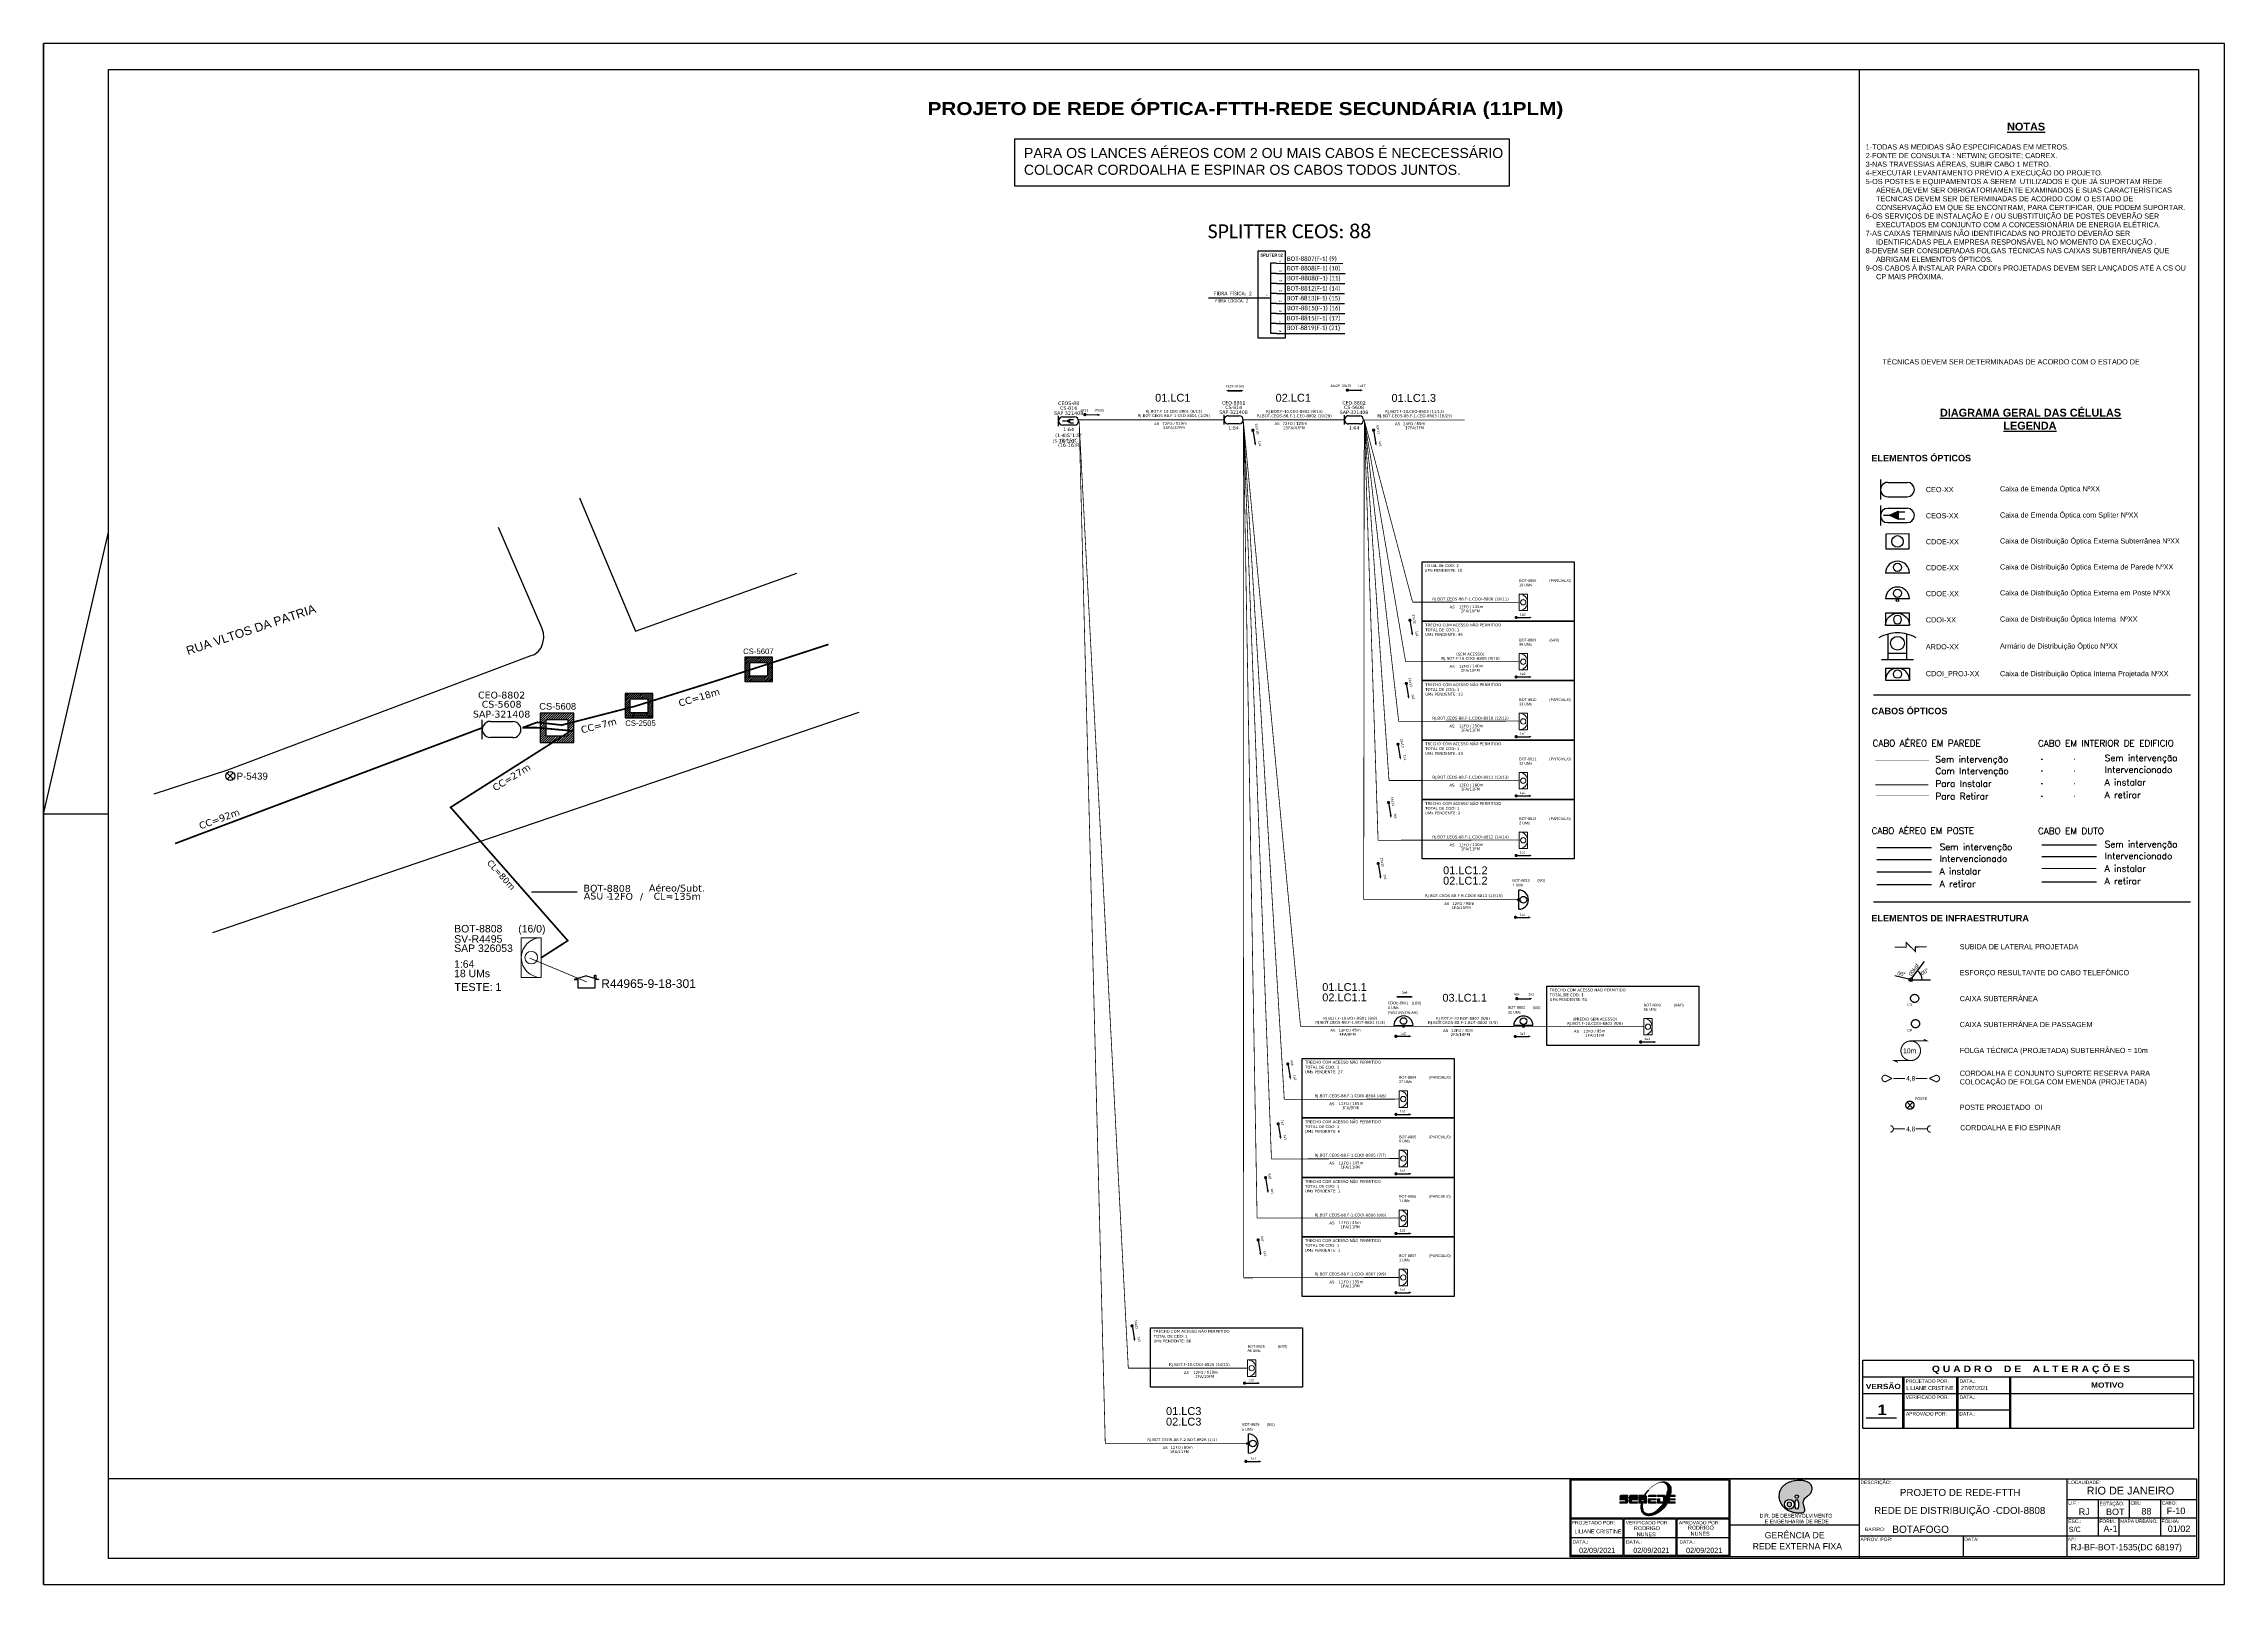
# Paper-space layout 'CT_CEOS-88-P01' of a CAD drawing. Header units: metres, sheet in millimetres. Extents: x 0 to 841, y 0 to 594.
# The model-space entities are those that its viewports show. They can reach past a viewport. Long polylines and large blocks are cut down to what shows.
import ezdxf
from ezdxf.enums import TextEntityAlignment as Align

# ---------------------------------------------------------------- set-up
doc = ezdxf.new("R2010")
doc.units = ezdxf.units.M
doc.header["$LTSCALE"] = 0.5
doc.header["$MEASUREMENT"] = 0
for name, pattern in [('DIVIDE', [1.25, 0.5, -0.25, 0, -0.25, 0, -0.25]), ('DOT', [0.25, 0, -0.25]), ('PHANTOM2', [1.25, 0.625, -0.125, 0.125, -0.125, 0.125, -0.125])]:
    doc.linetypes.add(name, pattern=pattern)
for name, color, linetype in [('10.1-Caixas Subterrâneas', 5, 'Continuous'), ('20.4-CEOS', 1, 'Continuous'), ('30.4-Selo', 7, 'Continuous'), ('CAP a instalar', 1, 'Continuous'), ('CDO_INTERIOR', 1, 'Continuous'), ('CDO_POSTE', 1, 'Continuous'), ('CEO', 1, 'Continuous'), ('CEO1', 1, 'Continuous'), ('CEOS', 1, 'Continuous'), ('Comprimeto de lance', 255, 'Continuous'), ('DROP DE CLIENTE', 140, 'Continuous'), ('label_cabos', 7, 'Continuous'), ('QUADRA', 7, 'Continuous'), ('SETA', 7, 'Continuous'), ('surveys', 7, 'Continuous'), ('surveys legendas', 7, 'Continuous'), ('texto', 255, 'Continuous'), ('UNIFILAR', 7, 'Continuous')]:
    doc.layers.add(name, color=color, linetype=linetype)
for name, color, linetype, lineweight in [("20.0-LEGENDA DOS CDO'S", 1, 'Continuous', 0), ('20.1-CDO_INTERIOR', 1, 'Continuous', 0), ('20.2-CDO_POSTE', 1, 'Continuous', 5), ('40.1-ETIQUETAS', 1, 'Continuous', 20), ('Segmento Logradouro Texto', 252, 'Continuous', 0)]:
    doc.layers.add(name, color=color, linetype=linetype, lineweight=lineweight)
doc.styles.add('ADESK1', font='romans.shx')
doc.styles.add('ARIAL', font='arial.ttf')
doc.styles.add('DIGICADE', font='arial.ttf')
doc.styles.add('HMS', font='', dxfattribs={"height": 0.17})
doc.styles.add('NORMOGRAFO', font='arial.ttf')
doc.styles.add('ROMANS', font='arial.ttf')
doc.styles.add('siredit', font='verdana.ttf')
doc.styles.get("Standard").update_dxf_attribs({"font": 'arial.ttf'})
doc.styles.get('HMS').set_extended_font_data('Arial Black')
doc.linetypes.add('FENCELINE1', pattern='A,0.25,-0.1,[133,ltypeshp.shx,S=0.1,R=0,X=-0.1,Y=0],-0.1,1', length=1.45)
doc.dimstyles.new('CC', dxfattribs={"dimtxt": 1, "dimasz": 2, "dimexe": 0.18, "dimexo": 0.0625, "dimgap": 0.09, "dimtad": 0, "dimdec": 0, "dimrnd": 1, "dimzin": 0, "dimdsep": 46, "dimtxsty": 'siredit', "dimblk": 'NONE', "dimcen": 0, "dimse1": 1, "dimse2": 1, "dimsd1": 1, "dimsd2": 1, "dimclrt": 7, "dimadec": 0, "dimazin": 0, "dimtfac": 1, "dimtdec": 0, "dimtofl": 0, "dimtmove": 0, "dimatfit": 3, "dimfxl": 0, "dimtolj": 1, "dimtzin": 0, "dimarcsym": 0})

# ---------------------------------------------------------------- blocks, each defined once
blk = doc.blocks.new('OI')
h = blk.add_hatch(color=40)
edge = h.paths.add_edge_path()
edge.add_spline(control_points=[(4.35, -0.67), (3.92, -0.99), (3.26, -1.5), (2.81, -2.59), (2.9, -3.5), (3.06, -4.27), (3.31, -4.85), (3.37, -5.39), (3.4, -5.88), (3.2, -6.4), (2.54, -6.61), (1.65, -6.63), (0.55, -6.67), (-0.56, -6.42), (-1.61, -6.14), (-2.77, -5.61), (-3.92, -4.77), (-4.89, -3.7), (-5.34, -2.65), (-5.6, -1.94), (-5.85, -0.96), (-5.71, 0.47), (-5.1, 2.02), (-4.14, 3.02), (-3.3, 3.61), (-2.37, 4.16), (-1.36, 4.44), (-0.56, 4.7), (0.79, 4.85), (2.24, 4.97), (3.79, 4.57), (4.67, 4.21), (5.44, 3.65), (5.76, 2.99), (6.03, 2.21), (6.01, 1.46), (5.72, 0.64), (5.31, 0.08), (4.88, -0.38), (4.51, -0.55), (4.35, -0.67)], knot_values=[0, 0, 0, 0, 1.60434, 2.417191, 3.427595, 4.282808, 4.776746, 5.304182, 5.888771, 6.258406, 6.858137, 7.79129, 8.986195, 10.124242, 11.187857, 12.242908, 13.953784, 15.414161, 16.515391, 17.349188, 17.675853, 19.552021, 21.515531, 22.568638, 23.63245, 24.621084, 25.782718, 26.745347, 27.142653, 29.870543, 31.004649, 31.921532, 32.709589, 33.801391, 34.042471, 35.192333, 35.971461, 36.628871, 37.254359, 37.836911, 37.836911, 37.836911, 37.836911], degree=3, periodic=0)
h.paths.add_polyline_path([(1.13, -0.87, -1), (-0.04, -0.87, -1)], flags=16)
edge = h.paths.add_edge_path(flags=16)
edge.add_ellipse((0.56, -3.59), major_axis=(-0.02, 1.71), ratio=0.361305, start_angle=0, end_angle=360)
h.paths.add_polyline_path([(-0.36, -3.62, -1), (-3.8, -3.62, -1)], flags=16)
edge = h.paths.add_edge_path(flags=0)
edge.add_ellipse((-2.08, -3.62), major_axis=(0, 0.885), ratio=0.758294, start_angle=0, end_angle=360)
at = {"color": 40}
for centre, radius in [((-2.08, -3.62), 1.72), ((0.54, -0.87), 0.587)]:
    blk.add_circle(centre, radius, dxfattribs=at)
blk.add_ellipse((-2.08, -3.62), major_axis=(0, 0.885), ratio=0.758294, start_param=-3.141592653589792, end_param=3.141592653589792, dxfattribs=at)
blk.add_ellipse((0.56, -3.59), major_axis=(-0.02, 1.71), ratio=0.361305, dxfattribs=at)
at = {"color": 40, "start_tangent": (-0.800898, -0.598801), "end_tangent": (-0.800898, -0.598801)}
blk.add_spline([(4.35, -0.67), (3.2, -1.78), (2.9, -2.54), (2.92, -3.55), (3.12, -4.38), (3.28, -4.85), (3.37, -5.37), (3.35, -5.95), (3.2, -6.29), (2.66, -6.55), (1.73, -6.63), (0.54, -6.62), (-0.58, -6.41), (-1.6, -6.11), (-2.56, -5.67), (-3.95, -4.67), (-4.89, -3.56), (-5.37, -2.56), (-5.64, -1.78), (-5.72, -1.46), (-5.63, 0.42), (-4.84, 2.22), (-4.13, 2.99), (-3.27, 3.62), (-2.4, 4.09), (-1.3, 4.47), (-0.37, 4.72), (0.02, 4.77), (2.75, 4.8), (3.85, 4.53), (4.69, 4.16), (5.31, 3.68), (5.85, 2.73), (5.93, 2.5), (5.94, 1.35), (5.67, 0.62), (5.29, 0.08), (4.84, -0.36), (4.35, -0.67)], degree=3, dxfattribs=at)
blk = doc.blocks.new('PDO_PRD')
at = {"color": 1}
blk.add_line((2.5, 0), (-2.5, 0), dxfattribs=at)
blk.add_circle((0, 1.19), 0.862, dxfattribs=at)
blk.add_arc((0, 0), 2.5, 0, 180, dxfattribs=at)
blk = doc.blocks.new('PDO_PST')
at = {"color": 0}
blk.add_line((2.5, 0), (-2.5, 0), dxfattribs=at)
for centre, radius in [((0, 1.19), 0.862), ((0, -0.25), 0.25)]:
    blk.add_circle(centre, radius, dxfattribs=at)
blk.add_arc((0, 0), 2.5, 0, 180, dxfattribs=at)
blk = doc.blocks.new('PDO_EDF')
at = {"color": 1}
for p, q in [((-2.5, 0), (-2.5, 2.5)), ((-2.5, 2.5), (2.5, 2.5)), ((2.5, 0), (-2.5, 0)), ((2.5, 2.5), (2.5, 0))]:
    blk.add_line(p, q, dxfattribs=at)
blk.add_circle((0, 1.19), 0.862, dxfattribs=at)
blk.add_arc((0, 0), 2.5, 0, 180, dxfattribs=at)
blk = doc.blocks.new('PDO_CVP')
at = {"color": 1}
blk.add_lwpolyline([(0, 1.62), (0, -1.62), (-4.72, -1.63), (-4.73, 1.61)], close=True, dxfattribs=at)
blk.add_circle((-2.36, -0.01), 1.21, dxfattribs=at)
blk = doc.blocks.new('A$C78986DF3')
at = {"layer": 'CEOS'}
blk.add_hatch(color=1, dxfattribs=at).paths.add_polyline_path([(0.0118, 0.23968), (0.00838, 0.23812), (0.0118, 0.23657)])
for p, q in [((0.0023, 0.1689), (0.12444, 0.1689)), ((0.0023, 0.08904), (0.12444, 0.08904))]:
    blk.add_line(p, q)
at = {"linetype": 'DOT', "ltscale": 0.1}
blk.add_line((0.06717, 0.14411), (0.08827, 0.14411), dxfattribs=at)
at = {"color": 5, "linetype": 'DOT', "ltscale": 0.1}
blk.add_line((0.06717, 0.13958), (0.08827, 0.13958), dxfattribs=at)
at = {"color": 1, "linetype": 'DOT', "ltscale": 0.1}
blk.add_line((0.06717, 0.13473), (0.08827, 0.13473), dxfattribs=at)
at = {"color": 3, "linetype": 'DOT', "ltscale": 0.1}
blk.add_line((0.06717, 0.12987), (0.08827, 0.12987), dxfattribs=at)
at = {"linetype": 'FENCELINE1', "ltscale": 0.05}
blk.add_line((0.00351, 0.10999), (0.02462, 0.10999), dxfattribs=at)
at = {"ltscale": 0.001}
blk.add_line((0.06717, 0.11107), (0.08827, 0.11107), dxfattribs=at)
at = {"color": 5, "linetype": 'FENCELINE1', "ltscale": 0.05}
blk.add_line((0.00351, 0.10546), (0.02462, 0.10546), dxfattribs=at)
at = {"color": 5, "ltscale": 0.001}
blk.add_line((0.06717, 0.10654), (0.08827, 0.10654), dxfattribs=at)
at = {"color": 3, "linetype": 'FENCELINE1', "ltscale": 0.05}
blk.add_line((0.00351, 0.09575), (0.02462, 0.09575), dxfattribs=at)
at = {"color": 3, "ltscale": 0.001}
blk.add_line((0.06717, 0.09683), (0.08827, 0.09683), dxfattribs=at)
at = {"color": 1}
for p, q in [((0.01591, 0.05924), (0.01044, 0.06051)), ((0.0161, 0.05958), (0.01712, 0.05857)), ((0.01711, 0.05958), (0.01611, 0.05857)), ((0.01732, 0.05907), (0.02421, 0.05907))]:
    blk.add_line(p, q, dxfattribs=at)
at = {"color": 1, "lineweight": -2}
blk.add_line((0.01704, 0.05964), (0.02188, 0.06604), dxfattribs=at)
at = {"color": 0, "linetype": 'DIVIDE', "ltscale": 0.05, "const_width": 0.00008}
blk.add_lwpolyline([(0.02365, 0.14357), (0.00301, 0.14357)], dxfattribs=at)
at = {"color": 5, "linetype": 'DIVIDE', "ltscale": 0.05, "const_width": 0.00008}
blk.add_lwpolyline([(0.02385, 0.13901), (0.00301, 0.13901)], dxfattribs=at)
at = {"color": 1, "linetype": 'DIVIDE', "ltscale": 0.05, "const_width": 0.0004}
blk.add_lwpolyline([(0.02345, 0.13425), (0.00301, 0.13425)], dxfattribs=at)
at = {"color": 3, "linetype": 'DIVIDE', "ltscale": 0.05, "const_width": 0.00008}
blk.add_lwpolyline([(0.0032, 0.13009), (0.02365, 0.13009)], dxfattribs=at)
at = {"color": 1, "linetype": 'Continuous', "lineweight": 40, "ltscale": 0.001, "const_width": 0.0004}
blk.add_lwpolyline([(0.06706, 0.10196), (0.08817, 0.10196)], dxfattribs=at)
at = {"color": 1, "linetype": 'FENCELINE1', "ltscale": 0.05, "const_width": 0.0005}
blk.add_lwpolyline([(0.00351, 0.10061), (0.02462, 0.10061)], dxfattribs=at)
at = {"color": 5, "linetype": 'DIVIDE', "const_width": 0.0004}
blk.add_lwpolyline([(0.02278, 0.07173), (0.01838, 0.07168), (0.01838, 0.06996), (0.01484, 0.07341), (0.01484, 0.07168), (0.01044, 0.07163)], dxfattribs=at)
at = {"color": 1, "const_width": 0.00042}
blk.add_lwpolyline([(0.01661, 0.03546, 1.000012), (0.01661, 0.0279, 0.999978)], format="xyb", close=True, dxfattribs=at)
at = {"color": 1, "const_width": 0.000394}
for points in [[(0.01661, 0.03546), (0.02291, 0.03546), (0.02165, 0.03609)], [(0.01661, 0.0279), (0.01031, 0.0279), (0.01157, 0.02727)]]:
    blk.add_lwpolyline(points, dxfattribs=at)
at = {"const_width": 0.0004}
for points in [[(0.00939, 0.021), (0.00701, 0.02221, 1.175638), (0.0069, 0.01977), (0.00939, 0.021)], [(0.02383, 0.02102), (0.02631, 0.01976, 1.175638), (0.02622, 0.0222), (0.02383, 0.02102)], [(0.0087, 0.00277, -1), (0.0087, 0.0003)], [(0.02425, 0.00278, 1), (0.02425, 0.00031)]]:
    blk.add_lwpolyline(points, format="xyb", dxfattribs=at)
for points in [[(0.00996, 0.021), (0.01446, 0.021)], [(0.01854, 0.02101), (0.02304, 0.02101)], [(0.00996, 0.00153), (0.01446, 0.00153)], [(0.01854, 0.00155), (0.02304, 0.00155)]]:
    blk.add_lwpolyline(points, dxfattribs=at)
at = {"color": 1, "linetype": 'PHANTOM2'}
for points in [[(0.0174, 0.01181), (0.01518, 0.0096)], [(0.0174, 0.0096), (0.01518, 0.01181)]]:
    blk.add_lwpolyline(points, dxfattribs=at)
at = {"color": 1}
blk.add_circle((0.01661, 0.05907), 0.000714, dxfattribs=at)
at = {"color": 5, "linetype": 'PHANTOM2'}
for centre in [(0.01811, 0.05187), (0.01846, 0.04212)]:
    blk.add_circle(centre, 0.00157, dxfattribs=at)
at = {"color": 1, "linetype": 'PHANTOM2'}
blk.add_circle((0.01629, 0.01071), 0.00157, dxfattribs=at)
at = {"color": 7, "lineweight": -2}
blk.add_arc((0.01661, 0.05908), 0.00441, 359.96377, 52.87661, dxfattribs=at)
at = {"layer": 'CDO_INTERIOR', "color": 8}
for p, q in [((0.0069, 0.1792), (0.0161, 0.1792)), ((0.0069, 0.1792), (0.0069, 0.1746)), ((0.0161, 0.1792), (0.0161, 0.1746)), ((0.0069, 0.1746), (0.0161, 0.1746))]:
    blk.add_line(p, q, dxfattribs=at)
blk.add_circle((0.0115, 0.1769), 0.00159, dxfattribs=at)
blk.add_arc((0.0115, 0.1746), 0.0046, 0.02759, 180.02759, dxfattribs=at)
at = {"layer": 'CEO', "color": 1}
for p, q in [((0.00497, 0.25191), (0.00496, 0.24417)), ((0.00773, 0.2508), (0.01527, 0.25079)), ((0.00773, 0.24527), (0.01527, 0.24527))]:
    blk.add_line(p, q, dxfattribs=at)
at = {"layer": 'CEO', "color": 1, "linetype": 'Continuous'}
for p, q in [((0.00792, 0.18502), (0.00792, 0.19235)), ((0.00792, 0.18257), (0.00792, 0.18502)), ((0.00792, 0.18502), (0.0115, 0.18502)), ((0.0115, 0.18502), (0.01509, 0.18502)), ((0.01509, 0.18502), (0.01509, 0.19235)), ((0.01509, 0.18257), (0.01509, 0.18502)), ((0.00536, 0.18257), (0.00792, 0.18257)), ((0.00792, 0.18257), (0.0115, 0.18257)), ((0.0115, 0.18257), (0.01509, 0.18257)), ((0.01509, 0.18257), (0.01765, 0.18257))]:
    blk.add_line(p, q, dxfattribs=at)
at = {"layer": 'CEO', "color": 1}
blk.add_circle((0.0115, 0.18878), 0.00267, dxfattribs=at)
for centre, start, end in [((0.00773, 0.24804), 89.95782, 269.95782), ((0.01527, 0.24803), 269.95782, 89.95782)]:
    blk.add_arc(centre, 0.00276, start, end, dxfattribs=at)
at = {"layer": 'CEO', "color": 1, "linetype": 'Continuous'}
for start, end in [(104.36291, 119.75415), (90, 104.36251), (75.63749, 90), (60.24585, 75.63709)]:
    blk.add_arc((0.0115, 0.17836), 0.01444, start, end, dxfattribs=at)
at = {"layer": 'CEOS', "color": 1}
for p, q in [((0.00496, 0.24191), (0.00497, 0.23417)), ((0.00617, 0.23811), (0.00838, 0.23812)), ((0.00772, 0.24081), (0.01526, 0.24082)), ((0.00774, 0.23528), (0.01528, 0.23529))]:
    blk.add_line(p, q, dxfattribs=at)
for points in [[(0.00838, 0.23812), (0.0118, 0.23968)], [(0.00838, 0.23812), (0.0118, 0.23657)], [(0.0118, 0.23968), (0.0118, 0.23657)], [(0.0118, 0.23946), (0.01439, 0.23947)], [(0.0118, 0.23679), (0.0144, 0.2368)]]:
    blk.add_lwpolyline(points, dxfattribs=at)
for centre, start, end in [((0.00773, 0.23804), 90.12295, 270.12295), ((0.01527, 0.23806), 270.12295, 90.12295)]:
    blk.add_arc(centre, 0.00276, start, end, dxfattribs=at)
at = {"layer": 'CDO_INTERIOR', "color": 1, "xscale": -0.0018431999999997, "yscale": 0.0018431999999997, "zscale": 0.0018431999999997}
blk.add_blockref('PDO_EDF', (0.0115, 0.19573), dxfattribs=at)
at = {"layer": 'CDO_POSTE', "color": 1, "xscale": 0.0018431999999997, "yscale": 0.0018431999999997, "zscale": 0.0018431999999997}
for name, p in [('PDO_PRD', (0.0115, 0.21585)), ('PDO_PST', (0.0115, 0.20585))]:
    blk.add_blockref(name, p, dxfattribs=at)
at = {"layer": 'CEO1', "color": 1, "xscale": 0.0018431999999997, "yscale": 0.0018431999999997, "zscale": 0.0018431999999997}
blk.add_blockref('PDO_CVP', (0.01586, 0.22806), dxfattribs=at)
at = {"color": 7, "lineweight": -2, "style": 'NORMOGRAFO'}
for s, rotation, p in [('00°', 348.19171, (0.01135, 0.0609, 0.10822)), ('00kgf', 52.99999, (0.01684, 0.06038, 0.10822)), ('00°', 32.49215, (0.02103, 0.06067, 0.10822))]:
    blk.add_text(s, height=0.0015, rotation=rotation, dxfattribs=at).set_placement(p)
at = {"color": 5, "style": 'ARIAL'}
for s, p in [('CS', (0.01526, 0.04902)), ('CP', (0.01526, 0.03902))]:
    blk.add_text(s, height=0.001, dxfattribs=at).set_placement(p)
at = {"color": 1}
blk.add_text('10m', height=0.00189, dxfattribs=at).set_placement((0.01364, 0.03074))
at = {"style": 'ARIAL'}
for p in [(0.01661, 0.021), (0.01661, 0.00154)]:
    blk.add_text('4,8', height=0.0018, dxfattribs=at).set_placement(p, align=Align.MIDDLE_CENTER)
at = {"color": 1, "style": 'ARIAL'}
blk.add_text('POSTE', height=0.001, dxfattribs=at).set_placement((0.01825, 0.01272))
at = {"linetype": 'ByBlock', "style": 'ARIAL'}
for s, insert, char_height, width, attachment_point in [('{\\fArial|b1|i0|c0|p34;\\H1.5x;\\L                       DIAGRAMA GERAL DAS CÉLULAS\\P                                            LEGENDA}', (0.00111, 0.27919), 0.002, 0.1232013, 1), ('{\\fArial|b1|i0|c0|p34;ELEMENTOS ÓPTICOS}', (0.00147, 0.26142), 0.0025, 0.1232013, 1), ('CEO-XX', (0.02244, 0.24803), 0.002, 0.0732268, 4), ('Caixa de Emenda Óptica NºXX', (0.05103, 0.24803), 0.002, 0.0732268, 4), ('CEOS-XX', (0.02244, 0.23795), 0.002, 0.0732268, 4), ('Caixa de Emenda Óptica com Spliter NºXX', (0.05103, 0.23795), 0.002, 0.0732268, 4), ('CDOE-XX', (0.02244, 0.22794), 0.002, 0.086699, 4), ('Caixa de Distribuição Óptica Externa Subterrânea NºXX', (0.05103, 0.22794), 0.002, 0.086699, 4), ('CDOE-XX', (0.02244, 0.21792), 0.002, 0.0806851, 4), ('Caixa de Distribuição Óptica Externa de Parede NºXX', (0.05103, 0.21792), 0.002, 0.0806851, 4), ('CDOE-XX', (0.02244, 0.20792), 0.002, 0.0732268, 4), ('Caixa de Distribuição Óptica Externa em Poste NºXX', (0.05103, 0.20792), 0.002, 0.0732268, 4), ('CDOI-XX', (0.02244, 0.19781), 0.002, 0.0732268, 4), ('Caixa de Distribuição Óptica Interna  NºXX', (0.05103, 0.19781), 0.002, 0.0732268, 4), ('ARDO-XX', (0.02244, 0.18743), 0.002, 0.0732268, 4), ('Armário de Distribuição Óptico NºXX', (0.05103, 0.18743), 0.002, 0.0732268, 4), ('CDOI_PROJ-XX', (0.02244, 0.17679), 0.002, 0.0793824, 4), ('Caixa de Distribuição Óptica Interna Projetada NºXX', (0.05103, 0.17679), 0.002, 0.0793824, 4), ('{\\fArial|b1|i0|c0|p34;CABOS ÓPTICOS}', (0.00147, 0.16392), 0.0025, 0.1232013, 1), ('{\\fArial|b1|i0|c0|p34;ELEMENTOS DE INFRAESTRUTURA}', (0.00147, 0.08406), 0.0025, 0.1232013, 1), ('SUBIDA DE LATERAL PROJETADA', (0.03549, 0.0728), 0.002, 0.0732268, 1), ('ESFORÇO RESULTANTE DO CABO TELEFÔNICO ', (0.03549, 0.0628), 0.002, 0.0732268, 1), ('CAIXA SUBTERRÂNEA', (0.03549, 0.0528), 0.002, 0.0732268, 1), ('CAIXA SUBTERRÂNEA DE PASSAGEM', (0.03549, 0.0428), 0.002, 0.0732268, 1), ('FOLGA TÉCNICA (PROJETADA) SUBTERRÂNEO = 10m', (0.03549, 0.0328), 0.002, 0.0919522, 1), ('CORDOALHA E CONJUNTO SUPORTE RESERVA PARA\\PCOLOCAÇÃO DE FOLGA COM EMENDA (PROJETADA)', (0.03549, 0.02403), 0.002, 0.0919522, 1), ('POSTE PROJETADO  OI', (0.03549, 0.0109), 0.002, 0.0732268, 1), ('CORDOALHA E FIO ESPINAR', (0.03567, 0.00303), 0.002, 0.0919522, 1)]:
    blk.add_mtext(s, dxfattribs=dict(at, insert=insert, char_height=char_height, width=width, attachment_point=attachment_point))
at = {"char_height": 0.002489, "attachment_point": 1, "style": 'ADESK1'}
for s, insert, width in [('CABO AÉREO EM PAREDE', (0.0019, 0.15149), 0.0551807), ('CABO EM INTERIOR DE EDIFICIO', (0.06569, 0.15146), 0.0653294), ('Sem intervenção', (0.02613, 0.14532), 0.0551807), ('Sem intervenção', (0.09142, 0.1458), 0.0551807), ('Com Intervenção', (0.02613, 0.14079), 0.0551807), ('Para Instalar', (0.02613, 0.13593), 0.0551807), ('A instalar', (0.09142, 0.13642), 0.0551807), ('Intervencionado', (0.09142, 0.14127), 0.0551807), ('Para Retirar', (0.02613, 0.13108), 0.0551807), ('A retirar', (0.09142, 0.13156), 0.0551807), ('CABO AÉREO EM POSTE', (0.00153, 0.11774), 0.0551807), ('Sem intervenção', (0.02777, 0.11152), 0.0551807), ('CABO EM DUTO', (0.06569, 0.11768), 0.0551807), ('Sem intervenção', (0.09142, 0.11258), 0.0551807), ('A instalar', (0.02777, 0.10213), 0.0551807), ('Intervencionado', (0.02777, 0.10699), 0.0551807), ('A instalar', (0.09142, 0.1032), 0.0551807), ('Intervencionado', (0.09142, 0.10805), 0.0551807), ('A retirar', (0.02777, 0.09728), 0.0551807), ('A retirar', (0.09142, 0.09834), 0.0551807)]:
    blk.add_mtext(s, dxfattribs=dict(at, insert=insert, width=width))
blk = doc.blocks.new('POLE_POLE')
at = {"color": 1}
for p, q in [((-0.000004, 0.0000077), (0.0000036, 0.0000006)), ((0.0000034, 0.000008), (-0.0000038, 0.0000004))]:
    blk.add_line(p, q, dxfattribs=at)
blk.add_circle((-0.0000002, 0.0000042), 0.00000522, dxfattribs=at)
blk = doc.blocks.new('SURVEY_SURVEY')
for p, q in [((0, 0.0000167), (-0.0000141, 0.0000125)), ((-0.0000141, 0.0000125), (-0.0000097, 0.0000125)), ((-0.0000097, 0.0000025), (-0.0000097, 0.0000125)), ((0.0000097, 0.0000025), (-0.0000097, 0.0000025)), ((0, 0.0000167), (0.0000141, 0.0000125)), ((0.0000094, 0.0000173), (0.0000109, 0.0000173)), ((0.0000094, 0.000014), (0.0000094, 0.0000173)), ((0.0000097, 0.0000126), (0.0000097, 0.0000025)), ((0.0000141, 0.0000125), (0.0000097, 0.0000125)), ((0.0000109, 0.0000173), (0.0000109, 0.0000135))]:
    blk.add_line(p, q)
blk = doc.blocks.new('*X1')
at = {"color": 0, "linetype": 'Continuous'}
for p, q in [((-1.25, 0.34099), (-0.49099, 1.1)), ((-1.25, 0.517767), (-0.667767, 1.1)), ((-1.25, 0.694544), (-0.844544, 1.1)), ((-1.25, 0.87132), (-1.02132, 1.1)), ((-1.25, 1.048097), (-1.198097, 1.1)), ((-1.25, 0.164214), (-0.8035, 0.610714)), ((-1.25, -0.012563), (-0.8035, 0.433937)), ((-1.25, -0.18934), (-0.8035, 0.25716)), ((-1.25, -0.366117), (-0.8035, 0.080383)), ((-0.789214, 0.625), (-0.314214, 1.1)), ((-0.612437, 0.625), (-0.137437, 1.1)), ((-0.43566, 0.625), (0.03934, 1.1)), ((-0.258883, 0.625), (0.216117, 1.1)), ((-0.082107, 0.625), (0.392893, 1.1)), ((0.09467, 0.625), (0.56967, 1.1)), ((0.271447, 0.625), (0.746447, 1.1)), ((0.448223, 0.625), (0.923223, 1.1)), ((0.625, 0.625), (1.1, 1.1)), ((0.801777, 0.625), (1.25, 1.073223)), ((0.8035, 0.449947), (1.25, 0.896447)), ((0.8035, 0.27317), (1.25, 0.71967)), ((0.8035, 0.096393), (1.25, 0.542893)), ((0.8035, -0.080383), (1.25, 0.366117)), ((0.8035, -0.25716), (1.25, 0.18934)), ((0.8035, -0.433937), (1.25, 0.012563)), ((-1.25, -0.542893), (-0.8035, -0.096393)), ((-1.25, -0.71967), (-0.8035, -0.27317)), ((-1.25, -0.896447), (-0.8035, -0.449947)), ((-1.25, -1.073223), (-0.801777, -0.625)), ((-1.1, -1.1), (-0.625, -0.625)), ((-0.923223, -1.1), (-0.448223, -0.625)), ((-0.746447, -1.1), (-0.271447, -0.625)), ((-0.56967, -1.1), (-0.09467, -0.625)), ((-0.392893, -1.1), (0.082107, -0.625)), ((-0.216117, -1.1), (0.258883, -0.625)), ((-0.03934, -1.1), (0.43566, -0.625)), ((0.137437, -1.1), (0.612437, -0.625)), ((0.314214, -1.1), (0.789214, -0.625)), ((0.49099, -1.1), (1.25, -0.34099)), ((0.667767, -1.1), (1.25, -0.517767)), ((0.8035, -0.610714), (1.25, -0.164214)), ((0.844544, -1.1), (1.25, -0.694544)), ((1.02132, -1.1), (1.25, -0.87132)), ((1.198097, -1.1), (1.25, -1.048097))]:
    blk.add_line(p, q, dxfattribs=at)
blk = doc.blocks.new('MANHOLE_MQ')
at = {"color": 0, "linetype": 'Continuous'}
for p, q in [((0.00000623, 0.00000569), (-0.00000627, 0.00000569)), ((-0.00000627, 0.00000569), (-0.00000627, -0.00000531)), ((-0.00000404, 0.00000331), (0.00000399, 0.00000331)), ((-0.00000404, -0.00000294), (-0.00000404, 0.00000331)), ((0.00000399, 0.00000331), (0.00000399, -0.00000294)), ((0.00000623, -0.00000531), (0.00000623, 0.00000569)), ((-0.00000627, -0.00000531), (0.00000623, -0.00000531)), ((0.00000399, -0.00000294), (-0.00000404, -0.00000294)), ((0.00000399, -0.00000294), (0.00000399, -0.00000294))]:
    blk.add_line(p, q, dxfattribs=at)
at = {"color": 0, "linetype": 'Continuous', "xscale": 5e-06, "yscale": 5e-06, "zscale": 1e-05}
blk.add_blockref('*X1', (-0.00000002, 0.00000019), dxfattribs=at)
blk = doc.blocks.new('LEGENDA DOS CABOS')
at = {"layer": 'label_cabos', "color": 0, "style": 'siredit'}
for tag, p in [('TIPO_CABO', (2.74, 0.52)), ('ID', (4.24, 1.63)), ('CABO', (6.16, 0.47)), ('/', (9.19, 0.47)), ('METROS', (14.36, 0.47)), ('XX', (14.31, 1.67))]:
    blk.add_attdef(tag, text='', height=1, rotation=359.69, dxfattribs=at).set_placement(p, align=Align.MIDDLE_CENTER)
blk = doc.blocks.new('_None')
blk = doc.blocks.new('CEOS_RP_CT_DRT')
at = {"layer": '20.4-CEOS', "color": 0}
for p, q in [((-4.54, 1.19), (-1.19, 1.19)), ((-1.19, -1.19), (-4.54, -1.19))]:
    blk.add_line(p, q, dxfattribs=at)
for points in [[(-5.73, -1.43), (-5.73, 1.44)], [(-3.79, 0), (-4.59, 0)], [(-2.47, 0.48), (-1.45, 0.48)], [(-2.47, -0.52), (-1.45, -0.52)]]:
    blk.add_lwpolyline(points, dxfattribs=at)
blk.add_lwpolyline([(-3.79, 0, 0, 1.47, 0), (-2.41, 0, 1.47, 1.47, 0)], format="xyseb", dxfattribs=at)
for centre, start, end in [((-4.54, 0), 90, 270), ((-1.19, 0), 270, 90)]:
    blk.add_arc(centre, 1.19, start, end, dxfattribs=at)
at = {"layer": '20.4-CEOS', "color": 7, "style": 'siredit'}
for tag, p in [('Nº_DA_CEOS', (-2.86, 5.6)), ('LOCAL', (-2.86, 4.24)), ('SAP', (-2.86, 2.78)), ('RACIO_SPLITAGEM', (-2.86, -1.88)), ('FIBRAS_SPLITTER', (-2.86, -3.58)), ('FIBRAS_TOP_C', (-2.86, -5.08)), ('RESERVA_FINAIS', (-2.86, -6.39))]:
    blk.add_attdef(tag, text='', height=1.01, dxfattribs=at).set_placement(p, align=Align.TOP_CENTER)
blk = doc.blocks.new('ETIQUETA_RS5F')
at = {"layer": '40.1-ETIQUETAS', "color": 0, "style": 'siredit'}
blk.add_text('/', height=1.5, dxfattribs=at).set_placement((1.6, -2), align=Align.MIDDLE_RIGHT)
for tag, p in [('ETIQUETA_R_SECUNDARIA', (1.2, 2.1)), ('ETIQUETA_R_PRIMARIA', (1.2, 4.1)), ('F_ATIVAS/F_MORTAS', (1.1, -4.2))]:
    blk.add_attdef(tag, text='', height=1.5, dxfattribs=at).set_placement(p, align=Align.MIDDLE_CENTER)
for tag, p in [('TIPO_CABO', (-6.6, -2.1)), ('CAP_CABO', (0.4, -2.1))]:
    blk.add_attdef(tag, text='', height=1.5, dxfattribs=at).set_placement(p, align=Align.MIDDLE_RIGHT)
for tag, p in [('FUSÃO_1', (0.8, -8.4)), ('FUSÃO_2', (0.8, -10.6)), ('FUSÃO_3', (0.8, -12.9)), ('FUSÃO_4', (0.8, -15.1)), ('FUSÃO_5', (0.8, -17.2))]:
    blk.add_attdef(tag, text='', height=1.5, dxfattribs=at).set_placement(p, align=Align.CENTER)
blk.add_attdef('METROS', text='', height=1.5, dxfattribs=at).set_placement((2.1, -2), align=Align.MIDDLE_LEFT)
blk = doc.blocks.new('CDOI_INT')
at = {"layer": '20.1-CDO_INTERIOR', "color": 0, "lineweight": 18}
blk.add_lwpolyline([(4.2, -4.2), (4.2, 4.2), (0, 4.2), (0, -4.2)], close=True, dxfattribs=at)
blk.add_circle((2.1, 0), 1.36, dxfattribs=at)
blk.add_arc((0, 0), 4.25, 270, 90, dxfattribs=at)
at = {"layer": "20.0-LEGENDA DOS CDO'S", "color": 0, "style": 'ARIAL'}
for tag, p in [('CDO_N', (-0.1, 10.4)), ('SPLITER_1', (21.2, 10.4)), ('SURVEY', (-0.1, 8.2)), ('SAP', (-0.1, 6.2)), ('SPLITER_2', (21.2, 8.7)), ('1:XX', (5.9, -2.2)), ('UMS', (5.9, -4.2))]:
    blk.add_attdef(tag, p, '', height=1.36, dxfattribs=at)
blk.add_attdef('FIBRAS_UTILIZADAS', text='', height=1.36, dxfattribs=at).set_placement((15.3, 10.4), align=Align.CENTER)
blk = doc.blocks.new('*U117')
at = {"color": 7}
blk.add_line((12.9, -5.5), (-2.4, -5.5), dxfattribs=at)
for centre, radius in [((5.3, -1.9), 2.64), ((5.3, -6.2), 0.708)]:
    blk.add_circle(centre, radius, dxfattribs=at)
blk.add_arc((5.3, -5.5), 7.65, 0, 180, dxfattribs=at)
blk = doc.blocks.new('CDOE-TEXTO PADRÃO')
at = {"layer": "20.0-LEGENDA DOS CDO'S", "color": 0, "style": 'ARIAL'}
for tag, p in [('CDO_N', (0.5, 7.4)), ('CORDOALHA', (0.5, 4.3)), ('SAP', (0.5, 1.7)), ('SPLITER_1', (0.6, -0.9)), ('SPLITER_2', (0.6, -3.5)), ('(XX-XX_F)S', (0.5, -8.3)), ('(XX-XX_L)S', (0.5, -10.8)), ('UMS', (0.5, -13.1))]:
    blk.add_attdef(tag, p, '', height=1.7, rotation=0.118, dxfattribs=at)
blk.add_attdef('FIBRAS_UTILIZADAS', text='', height=1.7, rotation=0.118, dxfattribs=at).set_placement((19.8, 7.4), align=Align.CENTER)
blk = doc.blocks.new('CDOI NI')
at = {"layer": 'CAP a instalar', "color": 252, "linetype": 'Continuous'}
blk.add_lwpolyline([(34185.3, 58977.9), (34198.4, 58977.9)], dxfattribs=at)
for centre, radius in [((34191.9, 58981), 2.26), ((34191.9, 58977.3), 0.606)]:
    blk.add_circle(centre, radius, dxfattribs=at)
blk.add_arc((34191.9, 58977.9), 6.54, 360, 180, dxfattribs=at)
blk = doc.blocks.new('Inst CDOI-64')
at = {"layer": '20.1-CDO_INTERIOR', "color": 1, "lineweight": 18}
blk.add_lwpolyline([(-2.12, -2.13), (-2.12, 2.12), (0, 2.12), (0.01, -2.13)], close=True, dxfattribs=at)
blk.add_circle((-1.06, 0), 0.68, dxfattribs=at)
blk.add_arc((0.01, 0), 2.13, 90.0276, 270.0276, dxfattribs=at)
at = {"layer": "20.0-LEGENDA DOS CDO'S", "style": 'ARIAL'}
for tag, p, rotation in [('SURVEY', (-9.3, 1.6), 359.9724), ('FID', (-9.3, 2.69), 0.118), ('SAP', (-9.3, 0.61), 359.9724), ('1:XX', (-9.31, -1.08), 359.9724), ('UMS', (-9.31, -2.09), 359.9724)]:
    blk.add_attdef(tag, p, '', height=0.8, rotation=rotation, dxfattribs=at)
at = {"layer": "20.0-LEGENDA DOS CDO'S"}
for tag, p, style, flags in [('ID_ATIVIDADE', (-9.3, 3.78), 'ARIAL', 3), ('FATOR', (-1.5, 3.78), 'ARIAL', 1), ('QTDE', (-9.18, -3.66), 'DIGICADE', 3)]:
    blk.add_attdef(tag, p, '', height=0.8, rotation=0.118, dxfattribs=dict(at, style=style, flags=flags))
at = {"layer": "20.0-LEGENDA DOS CDO'S", "style": 'ARIAL'}
blk.add_attdef('FIBRAS_UTILIZADAS', text='', height=0.8, rotation=359.9724, dxfattribs=at).set_placement((-0.99, 2.69), align=Align.CENTER)
blk = doc.blocks.new('Teste  FTTH')
at = {"color": 0, "lineweight": 0, "style": 'ROMANS'}
for tag, p in [('TESTE', (-2.3, -0.29)), ('QTDE', (0.21, -0.29))]:
    blk.add_attdef(tag, p, '', height=0.48, dxfattribs=at)
for tag, p, flags in [('FID', (-2.23, -1.25), 1), ('FATOR', (-2.23, -2.03), 3), ('ID_ATIVIDADE', (-2.23, -2.72), 3)]:
    blk.add_attdef(tag, p, '', height=0.48, dxfattribs=dict(at, flags=flags))

msp = doc.modelspace()

# ---------------------------------------------------------------- linework, layer by layer
at = {"color": 7}
for points in [[(587473.1, 9716512.2), (587489.2, 9716512.2), (587489.2, 9716562.2), (587473.1, 9716562.2)], [(587727.8, 9716103.5), (587640, 9716103.5), (587640, 9716137.8), (587727.8, 9716137.8)], [(587586.5, 9716061.7), (587498.7, 9716061.7), (587498.7, 9716096), (587586.5, 9716096)], [(587586.5, 9716027.4), (587498.7, 9716027.4), (587498.7, 9716061.7), (587586.5, 9716061.7)], [(587586.5, 9715993), (587498.7, 9715993), (587498.7, 9716027.4), (587586.5, 9716027.4)], [(587586.5, 9715958.7), (587498.7, 9715958.7), (587498.7, 9715993), (587586.5, 9715993)], [(587498.9, 9715906.3), (587411.2, 9715906.3), (587411.2, 9715940.6), (587498.9, 9715940.6)]]:
    msp.add_lwpolyline(points, close=True, dxfattribs=at)
at = {"const_width": 0.932}
for points in [[(587524.4, 9716482, 1), (587525.3, 9716482, 1)], [(587372.7, 9716467.9, 1), (587373.7, 9716467.9, 1)], [(587372.7, 9716467.9, 1), (587373.7, 9716467.9, 1)], [(587470.2, 9716459.4, 1), (587470.3, 9716458.4, 1)], [(587470.2, 9716459.4, 1), (587470.3, 9716458.4, 1)], [(587539.9, 9716459.4, 1), (587540.1, 9716458.4, 1)], [(587539.9, 9716459.4, 1), (587540.1, 9716458.4, 1)], [(587560.9, 9716349.6, 1), (587561.1, 9716348.7, 1)], [(587560.9, 9716349.6, 1), (587561.1, 9716348.7, 1)]]:
    msp.add_lwpolyline(points, format="xyb", close=True, dxfattribs=at)
at = {"color": 3}
for points in [[(587655.8, 9716348.6), (587568.1, 9716348.6), (587568.1, 9716382.9), (587655.8, 9716382.9)], [(587655.8, 9716314.3), (587568.1, 9716314.3), (587568.1, 9716348.6), (587655.8, 9716348.6)], [(587655.8, 9716279.9), (587568.1, 9716279.9), (587568.1, 9716314.3), (587655.8, 9716314.3)], [(587655.8, 9716245.6), (587568.1, 9716245.6), (587568.1, 9716279.9), (587655.8, 9716279.9)], [(587655.8, 9716211.3), (587568.1, 9716211.3), (587568.1, 9716245.6), (587655.8, 9716245.6)]]:
    msp.add_lwpolyline(points, close=True, dxfattribs=at)
msp.add_lwpolyline([(587621.9, 9716350.7, 0.932, 0.932, 1), (587622.8, 9716350.7, 0.932, 0.932, 1)], format="xyseb", close=True)
at = {"color": 7, "const_width": 0.932}
for points in [[(587558.8, 9716313.1, 1), (587559, 9716312.2, 1)], [(587558.8, 9716313.1, 1), (587559, 9716312.2, 1)], [(587554, 9716278, 1), (587554.2, 9716277.1, 1)], [(587554, 9716278, 1), (587554.2, 9716277.1, 1)], [(587548.6, 9716244.3, 1), (587548.7, 9716243.4, 1)], [(587548.6, 9716244.3, 1), (587548.7, 9716243.4, 1)], [(587542.6, 9716209.1, 1), (587542.7, 9716208.2, 1)], [(587542.6, 9716209.1, 1), (587542.7, 9716208.2, 1)], [(587621.5, 9716177.6, 1), (587622.4, 9716177.6, 1)], [(587622.3, 9716130.6, 1), (587623.2, 9716130.6, 1)], [(587552.4, 9716108.9, 1), (587553.4, 9716108.9, 1)], [(587621.4, 9716108.8, 1), (587622.3, 9716108.8, 1)], [(587490.4, 9716093.3, 1), (587490.5, 9716092.4, 1)], [(587490.4, 9716093.3, 1), (587490.5, 9716092.4, 1)], [(587484.8, 9716058.8, 1), (587484.9, 9716057.9, 1)], [(587484.8, 9716058.8, 1), (587484.9, 9716057.9, 1)], [(587477.5, 9716027.7, 1), (587477.7, 9716026.8, 1)], [(587477.5, 9716027.7, 1), (587477.7, 9716026.8, 1)], [(587473.2, 9715991.7, 1), (587473.4, 9715990.8, 1)], [(587473.2, 9715991.7, 1), (587473.4, 9715990.8, 1)], [(587400.4, 9715942.1, 1), (587400.5, 9715941.2, 1)], [(587400.4, 9715942.1, 1), (587400.5, 9715941.2, 1)], [(587465.8, 9715863.4, 1), (587466.7, 9715863.4, 1)]]:
    msp.add_lwpolyline(points, format="xyb", close=True, dxfattribs=at)
at = {"color": 7}
for points in [[(587621.9, 9716316.4, 0.932, 0.932, 1), (587622.8, 9716316.4, 0.932, 0.932, 1)], [(587621.9, 9716281.9, 0.932, 0.932, 1), (587622.8, 9716281.9, 0.932, 0.932, 1)], [(587621.9, 9716247.7, 0.932, 0.932, 1), (587622.8, 9716247.7, 0.932, 0.932, 1)], [(587621.9, 9716213.3, 0.932, 0.932, 1), (587622.8, 9716213.3, 0.932, 0.932, 1)], [(587693.8, 9716105.6, 0.932, 0.932, 1), (587694.8, 9716105.6, 0.932, 0.932, 1)], [(587552.5, 9716063.8, 0.932, 0.932, 1), (587553.4, 9716063.8, 0.932, 0.932, 1)], [(587552.5, 9716029.5, 0.932, 0.932, 1), (587553.4, 9716029.5, 0.932, 0.932, 1)], [(587552.5, 9715995, 0.932, 0.932, 1), (587553.4, 9715995, 0.932, 0.932, 1)], [(587552.5, 9715960.8, 0.932, 0.932, 1), (587553.4, 9715960.8, 0.932, 0.932, 1)], [(587465, 9715908.6, 0.932, 0.932, 1), (587465.9, 9715908.6, 0.932, 0.932, 1)]]:
    msp.add_lwpolyline(points, format="xyseb", close=True, dxfattribs=at)
at = {"layer": '20.4-CEOS', "color": 7}
for p, q in [((587455.9, 9716467.2), (587462.4, 9716467.2)), ((587462.4, 9716462.6), (587455.9, 9716462.6))]:
    msp.add_line(p, q, dxfattribs=at)
at = {"layer": '20.4-CEOS', "color": 5}
for p, q in [((587525.5, 9716467.2), (587532, 9716467.2)), ((587531.9, 9716462.5), (587525.5, 9716462.5)), ((587029.8, 9716290.7), (587042.8, 9716290.7)), ((587042.8, 9716281.4), (587029.8, 9716281.4))]:
    msp.add_line(p, q, dxfattribs=at)
at = {"layer": '20.4-CEOS', "color": 7}
msp.add_lwpolyline([(587453.6, 9716462.1), (587453.6, 9716467.7)], dxfattribs=at)
at = {"layer": '20.4-CEOS', "color": 5}
for points in [[(587523.2, 9716462.1), (587523.2, 9716467.6)], [(587025.1, 9716280.5), (587025.1, 9716291.7)]]:
    msp.add_lwpolyline(points, dxfattribs=at)
at = {"layer": '20.4-CEOS', "color": 7}
for centre, start, end in [((587455.9, 9716464.9), 89.9211, 269.9211), ((587462.4, 9716464.9), 269.9211, 89.9211)]:
    msp.add_arc(centre, 2.31, start, end, dxfattribs=at)
at = {"layer": '20.4-CEOS', "color": 5}
for centre, radius, start, end in [((587525.5, 9716464.9), 2.31, 89.9211, 269.9211), ((587531.9, 9716464.8), 2.31, 269.9211, 89.9211), ((587029.8, 9716286.1), 4.66, 89.9211, 269.9211), ((587042.8, 9716286), 4.66, 269.9211, 89.9211)]:
    msp.add_arc(centre, radius, start, end, dxfattribs=at)
at = {"layer": 'CAP a instalar', "color": 7, "linetype": 'FENCELINE1', "ltscale": 7, "const_width": 0.435}
for points in [[(587395.1, 9716464.9), (587369.6, 9716464.9)], [(587398.3, 9715917.2), (587369.9, 9716464.1)], [(587369.9, 9716464.1), (587385, 9715873.6)], [(587395.1, 9716464.9), (587453.6, 9716464.9)], [(587497.8, 9716114.7), (587464.7, 9716465)], [(587464.7, 9716465), (587488.4, 9716072.4)], [(587464.7, 9716465), (587481, 9716038)], [(587472.7, 9716003.9), (587464.7, 9716465)], [(587464.7, 9716465), (587464.9, 9715969.4)], [(587464.7, 9716464.9), (587523.2, 9716464.9)], [(587534.3, 9716464.8), (587592.7, 9716464.8)], [(587534.6, 9716464.7), (587534.3, 9716187.8)], [(587534.6, 9716464.7), (587558.5, 9716325.2)], [(587554.5, 9716290.8), (587534.6, 9716464.7)], [(587534.6, 9716464.7), (587548.9, 9716256.6)], [(587534.6, 9716464.7), (587542.6, 9716222.1)], [(587558.5, 9716325.2), (587624.1, 9716325.2)], [(587554.5, 9716290.8), (587624.1, 9716290.9)], [(587548.9, 9716256.6), (587624.1, 9716256.5)], [(587542.6, 9716222.1), (587624.1, 9716222.2)], [(587623.4, 9716187.8), (587534.3, 9716187.8)], [(587497.8, 9716114.7), (587497.8, 9716114.7), (587557.2, 9716114.6)], [(587557.2, 9716114.6), (587557.2, 9716114.6), (587626.6, 9716114.5)], [(587626.6, 9716114.5), (587696, 9716114.4)], [(587488.4, 9716072.4), (587554.8, 9716072.6)], [(587481, 9716038), (587554.8, 9716038.3)], [(587472.7, 9716003.9), (587554.8, 9716004)], [(587464.9, 9715969.4), (587554.8, 9715969.6)], [(587467.2, 9715917.2), (587398.3, 9715917.2)], [(587467.2, 9715873.6), (587385, 9715873.6)]]:
    msp.add_lwpolyline(points, dxfattribs=at)
at = {"layer": 'CAP a instalar', "color": 1, "linetype": 'FENCELINE1', "ltscale": 7, "const_width": 0.435}
for points in [[(587534.6, 9716464.7), (587562.5, 9716359.7)], [(587562.5, 9716359.6), (587624.1, 9716359.5)]]:
    msp.add_lwpolyline(points, dxfattribs=at)
at = {"layer": 'CAP a instalar', "color": 7, "linetype": 'FENCELINE1', "ltscale": 5, "const_width": 1}
for points in [[(587048.3, 9716287.1), (587056.8, 9716290.2), (587071, 9716288.6), (587113.1, 9716299.4), (587159.4, 9716313.9), (587225.1, 9716335.2)], [(586847.7, 9716220.2), (587025.3, 9716287.1)]]:
    msp.add_lwpolyline(points, dxfattribs=at)
at = {"layer": 'CAP a instalar', "linetype": 'FENCELINE1', "ltscale": 5, "const_width": 1}
msp.add_lwpolyline([(587048.3, 9716287.1), (587056.8, 9716287.1), (587076.4, 9716285.3), (587006.8, 9716241.1), (587074.5, 9716164.1), (587058.8, 9716154)], dxfattribs=at)
at = {"layer": 'DROP DE CLIENTE', "lineweight": 0}
msp.add_lwpolyline([(587085.3, 9716140.4), (587052.6, 9716153.9)], dxfattribs=at)
at = {"layer": 'QUADRA', "color": 252}
for points in [[(587081.2, 9716419.8), (587113.7, 9716342.8), (587206.8, 9716376.4)], [(587081.2, 9716419.8), (587113.7, 9716342.8), (587206.8, 9716376.4)], [(586835.6, 9716248.9), (586878.2, 9716262.7), (587052.8, 9716328.5), (587055.3, 9716329.4), (587057.5, 9716331.3), (587059.1, 9716333.3), (587060.1, 9716336.1), (587060.6, 9716339), (587060.4, 9716341.8), (587059.5, 9716344.7), (587034.4, 9716402.8)], [(587242.6, 9716295.9), (586869.3, 9716168.7)], [(587242.6, 9716295.9), (586869.3, 9716168.7)]]:
    msp.add_lwpolyline(points, dxfattribs=at)
at = {"layer": 'SETA'}
for points in [[(587455.8, 9716481.7), (587463.8, 9716481.7)], [(587463.8, 9716481.7), (587455.8, 9716481.7)], [(587524.9, 9716482), (587532.9, 9716482)], [(587373.2, 9716467.9), (587381.2, 9716467.7)], [(587373.2, 9716467.9), (587381.2, 9716467.7)], [(587470.3, 9716458.9), (587471.6, 9716451)], [(587470.3, 9716458.9), (587471.6, 9716451)], [(587540, 9716458.9), (587541.3, 9716451)], [(587540, 9716458.9), (587541.3, 9716451)], [(587622.3, 9716350.7), (587630.4, 9716350.7)]]:
    msp.add_lwpolyline(points, dxfattribs=at)
at = {"layer": 'SETA', "color": 7}
for points in [[(587561, 9716349.1), (587562.3, 9716341.2)], [(587561, 9716349.1), (587562.3, 9716341.2)], [(587558.9, 9716312.7), (587560.2, 9716304.8)], [(587558.9, 9716312.7), (587560.2, 9716304.8)], [(587622.3, 9716316.4), (587630.4, 9716316.4)], [(587622.3, 9716281.9), (587630.4, 9716281.9)], [(587554.1, 9716277.6), (587555.4, 9716269.7)], [(587554.1, 9716277.6), (587555.4, 9716269.7)], [(587548.6, 9716243.9), (587550, 9716236)], [(587548.6, 9716243.9), (587550, 9716236)], [(587622.3, 9716247.7), (587630.4, 9716247.7)], [(587542.6, 9716208.7), (587543.9, 9716200.8)], [(587542.6, 9716208.7), (587543.9, 9716200.8)], [(587622.3, 9716213.3), (587630.4, 9716213.3)], [(587622, 9716177.5), (587630, 9716177.5)], [(587553.8, 9716131.6), (587561.8, 9716131.6)], [(587561.8, 9716131.6), (587553.8, 9716131.6)], [(587622.8, 9716130.6), (587630.8, 9716130.6)], [(587552.9, 9716108.9), (587560.9, 9716108.9)], [(587621.9, 9716108.8), (587629.9, 9716108.8)], [(587694.3, 9716105.6), (587702.3, 9716105.6)], [(587490.5, 9716092.9), (587491.8, 9716085)], [(587490.5, 9716092.9), (587491.8, 9716085)], [(587484.9, 9716058.4), (587486.2, 9716050.5)], [(587484.9, 9716058.4), (587486.2, 9716050.5)], [(587553, 9716063.8), (587561, 9716063.8)], [(587553, 9716029.5), (587561, 9716029.5)], [(587477.6, 9716027.2), (587478.9, 9716019.3)], [(587477.6, 9716027.2), (587478.9, 9716019.3)], [(587473.3, 9715991.2), (587474.6, 9715983.3)], [(587473.3, 9715991.2), (587474.6, 9715983.3)], [(587553, 9715995), (587561, 9715995)], [(587553, 9715960.8), (587561, 9715960.8)], [(587400.5, 9715941.6), (587401.8, 9715933.7)], [(587400.5, 9715941.6), (587401.8, 9715933.7)], [(587465.5, 9715908.6), (587473.5, 9715908.6)], [(587466.3, 9715863.4), (587474.3, 9715863.4)]]:
    msp.add_lwpolyline(points, dxfattribs=at)
at = {"layer": 'SETA'}
for points in [[(587532.2, 9716482.6), (587533.9, 9716482), (587532.2, 9716481.3)], [(587456.4, 9716482.4), (587454.7, 9716481.7), (587456.4, 9716481.1)], [(587463.2, 9716482.4), (587464.9, 9716481.7), (587463.2, 9716481.1)], [(587380.6, 9716468.4), (587382.3, 9716467.7), (587380.6, 9716467.1)], [(587380.6, 9716468.4), (587382.3, 9716467.7), (587380.6, 9716467.1)], [(587472.1, 9716451.7), (587471.8, 9716449.9), (587470.9, 9716451.5)], [(587472.1, 9716451.7), (587471.8, 9716449.9), (587470.9, 9716451.5)], [(587541.8, 9716451.7), (587541.5, 9716449.9), (587540.6, 9716451.5)], [(587541.8, 9716451.7), (587541.5, 9716449.9), (587540.6, 9716451.5)], [(587629.7, 9716351.3), (587631.4, 9716350.7), (587629.7, 9716350.1)]]:
    msp.add_solid(points, dxfattribs=at)
at = {"layer": 'SETA', "color": 7}
for points in [[(587562.8, 9716342), (587562.5, 9716340.2), (587561.6, 9716341.8)], [(587562.8, 9716342), (587562.5, 9716340.2), (587561.6, 9716341.8)], [(587629.7, 9716317), (587631.4, 9716316.4), (587629.7, 9716315.8)], [(587560.7, 9716305.5), (587560.4, 9716303.7), (587559.5, 9716305.3)], [(587560.7, 9716305.5), (587560.4, 9716303.7), (587559.5, 9716305.3)], [(587629.7, 9716282.5), (587631.4, 9716281.9), (587629.7, 9716281.3)], [(587555.9, 9716270.4), (587555.6, 9716268.6), (587554.7, 9716270.2)], [(587555.9, 9716270.4), (587555.6, 9716268.6), (587554.7, 9716270.2)], [(587629.7, 9716248.4), (587631.4, 9716247.7), (587629.7, 9716247.1)], [(587550.5, 9716236.7), (587550.1, 9716234.9), (587549.3, 9716236.5)], [(587550.5, 9716236.7), (587550.1, 9716234.9), (587549.3, 9716236.5)], [(587629.7, 9716213.9), (587631.4, 9716213.3), (587629.7, 9716212.6)], [(587544.5, 9716201.5), (587544.1, 9716199.7), (587543.2, 9716201.3)], [(587544.5, 9716201.5), (587544.1, 9716199.7), (587543.2, 9716201.3)], [(587629.3, 9716178.2), (587631, 9716177.6), (587629.3, 9716176.9)], [(587554.5, 9716132.3), (587552.8, 9716131.6), (587554.5, 9716131)], [(587561.2, 9716132.3), (587562.9, 9716131.6), (587561.2, 9716131)], [(587630.1, 9716131.2), (587631.8, 9716130.6), (587630.1, 9716130)], [(587560.3, 9716109.5), (587562, 9716108.9), (587560.3, 9716108.3)], [(587629.2, 9716109.4), (587630.9, 9716108.8), (587629.2, 9716108.2)], [(587701.7, 9716106.2), (587703.4, 9716105.6), (587701.7, 9716105)], [(587492.3, 9716085.7), (587492, 9716083.9), (587491.1, 9716085.5)], [(587492.3, 9716085.7), (587492, 9716083.9), (587491.1, 9716085.5)], [(587560.3, 9716064.4), (587562.1, 9716063.8), (587560.3, 9716063.2)], [(587486.7, 9716051.2), (587486.4, 9716049.4), (587485.5, 9716051)], [(587486.7, 9716051.2), (587486.4, 9716049.4), (587485.5, 9716051)], [(587560.3, 9716030.1), (587562.1, 9716029.5), (587560.3, 9716028.9)], [(587479.4, 9716020.1), (587479.1, 9716018.3), (587478.2, 9716019.9)], [(587479.4, 9716020.1), (587479.1, 9716018.3), (587478.2, 9716019.9)], [(587560.3, 9715995.6), (587562.1, 9715995), (587560.3, 9715994.4)], [(587475.2, 9715984), (587474.8, 9715982.3), (587473.9, 9715983.8)], [(587475.2, 9715984), (587474.8, 9715982.3), (587473.9, 9715983.8)], [(587560.3, 9715961.5), (587562.1, 9715960.8), (587560.3, 9715960.2)], [(587402.3, 9715934.5), (587402, 9715932.7), (587401.1, 9715934.3)], [(587402.3, 9715934.5), (587402, 9715932.7), (587401.1, 9715934.3)], [(587472.8, 9715909.2), (587474.5, 9715908.6), (587472.8, 9715908)], [(587473.6, 9715864), (587475.3, 9715863.4), (587473.6, 9715862.8)]]:
    msp.add_solid(points, dxfattribs=at)
at = {"layer": 'UNIFILAR', "color": 7, "linetype": 'Continuous'}
for p, q in [((587480.5, 9716555.3), (587480.5, 9716514.8)), ((587483.8, 9716555.3), (587480.5, 9716555.3)), ((587484, 9716549.4), (587480.7, 9716549.4)), ((587477.1, 9716535.3), (587480.5, 9716535.3)), ((587484, 9716543.6), (587480.7, 9716543.6)), ((587484, 9716537.8), (587480.7, 9716537.8)), ((587484, 9716532.1), (587480.7, 9716532.1)), ((587484, 9716526.3), (587480.7, 9716526.3)), ((587484, 9716520.6), (587480.7, 9716520.6)), ((587484, 9716514.8), (587480.7, 9716514.8))]:
    msp.add_line(p, q, dxfattribs=at)
at = {"layer": 'UNIFILAR', "color": 10, "linetype": 'Continuous'}
for p, q in [((587483.8, 9716555.3), (587522.3, 9716555.2)), ((587484, 9716549.4), (587523.6, 9716549.4)), ((587484, 9716543.6), (587523.4, 9716543.6)), ((587484, 9716537.8), (587523.1, 9716537.8)), ((587484, 9716532.1), (587523.1, 9716532.1)), ((587484, 9716526.3), (587523.4, 9716526.3)), ((587484, 9716520.6), (587523.4, 9716520.6)), ((587484, 9716514.8), (587523.4, 9716514.8))]:
    msp.add_line(p, q, dxfattribs=at)
at = {"layer": 'UNIFILAR', "color": 1, "linetype": 'Continuous', "lineweight": 60}
msp.add_line((587477.1, 9716535.3), (587444.7, 9716535.2), dxfattribs=at)

# ---------------------------------------------------------------- block references
at = {"color": 0, "lineweight": 0, "xscale": 5.4, "yscale": 5.4, "zscale": 5.4}
msp.add_blockref('Inst CDOI-64', (587059.1, 9716154.3), dxfattribs=at).add_auto_attribs({'FIBRAS_UTILIZADAS': '(16/0)', 'SURVEY': 'SV-R4495', 'SAP': 'SAP 326053', '1:XX': '1:64', 'UMS': '18 UMs', 'FID': 'BOT-8808'})
at = {"layer": '10.1-Caixas Subterrâneas', "color": 30}
for p, xscale, yscale, zscale, rotation in [((587184.7, 9716321), 1279150.217244633, 1279150.217244633, 1279150.217244633, 180.000000000063), ((587115.6, 9716300), 1279150.217244633, 1279150.217244633, 1279150.217244633, 180.000000000063), ((587068.2, 9716287.3), 1547771.762866006, 1547771.762866006, 1547771.762866006, 180.0000000000629)]:
    msp.add_blockref('MANHOLE_MQ', p, dxfattribs=dict(at, xscale=xscale, yscale=yscale, zscale=zscale, rotation=rotation))
at = {"layer": "20.0-LEGENDA DOS CDO'S", "lineweight": 0, "xscale": 9.452699999999957, "yscale": 9.452699999999965, "zscale": 9.452699999999965, "rotation": 0.004078562105398155}
msp.add_blockref('Teste  FTTH', (587030.7, 9716137.8), dxfattribs=at).add_auto_attribs({'TESTE': 'TESTE:', 'QTDE': '1'})
at = {"layer": '20.2-CDO_POSTE', "color": 7}
ref = msp.add_blockref('CDOE-TEXTO PADRÃO', (587626.8, 9716187.8), dxfattribs=dict(at, xscale=0.9056124026656152, yscale=0.9056124026656152, zscale=0.9056124026656152))
ref.add_attrib('CDO_N', 'BOT-8813', (587620.2, 9716198.1), dxfattribs={"layer": "20.0-LEGENDA DOS CDO'S", "color": 0, "height": 1.54, "rotation": 0.118, "style": 'ARIAL'})
ref.add_attrib('CORDOALHA', '1 UMs', (587620.3, 9716195.4), dxfattribs={"layer": "20.0-LEGENDA DOS CDO'S", "color": 0, "height": 1.54, "rotation": 0.118, "style": 'ARIAL'})
ref.add_attrib('FIBRAS_UTILIZADAS', '       (8/0)', dxfattribs={"layer": "20.0-LEGENDA DOS CDO'S", "color": 0, "height": 1.539, "rotation": 0.118, "style": 'ARIAL'}).set_placement((587634.7, 9716198.1), align=Align.CENTER)
ref = msp.add_blockref('CDOE-TEXTO PADRÃO', (587554.8, 9716117.1), dxfattribs=dict(at, xscale=0.9056124026656152, yscale=0.9056124026656152, zscale=0.9056124026656152))
ref.add_attrib('CDO_N', 'CDOE-8801', (587548.2, 9716127.4), dxfattribs={"layer": "20.0-LEGENDA DOS CDO'S", "color": 0, "height": 1.54, "rotation": 0.118, "style": 'ARIAL'})
ref.add_attrib('CORDOALHA', '0 UMs', (587548.3, 9716124.6), dxfattribs={"layer": '20.1-CDO_INTERIOR', "color": 0, "height": 1.54, "rotation": 0.118, "style": 'ARIAL'})
ref.add_attrib('SAP', '(NÃO INSTALAR)', (587548.3, 9716121.8), dxfattribs={"layer": "20.0-LEGENDA DOS CDO'S", "color": 0, "height": 1.539, "rotation": 0.118, "style": 'ARIAL'})
ref.add_attrib('FIBRAS_UTILIZADAS', '       (16/0)', dxfattribs={"layer": "20.0-LEGENDA DOS CDO'S", "color": 0, "height": 1.539, "rotation": 0.118, "style": 'ARIAL'}).set_placement((587562.7, 9716127.3), align=Align.CENTER)
ref = msp.add_blockref('CDOE-TEXTO PADRÃO', (587624.2, 9716114.5), dxfattribs=dict(at, xscale=0.9056124026656152, yscale=0.9056124026656152, zscale=0.9056124026656152))
ref.add_attrib('CDO_N', 'BOT-8802', (587617.6, 9716124.8), dxfattribs={"layer": "20.0-LEGENDA DOS CDO'S", "color": 0, "height": 1.54, "rotation": 0.118, "style": 'ARIAL'})
ref.add_attrib('CORDOALHA', '22 UMs', (587617.6, 9716122), dxfattribs={"layer": '20.1-CDO_INTERIOR', "color": 0, "height": 1.54, "rotation": 0.118, "style": 'ARIAL'})
ref.add_attrib('FIBRAS_UTILIZADAS', '       (8/0)', dxfattribs={"layer": "20.0-LEGENDA DOS CDO'S", "color": 0, "height": 1.539, "rotation": 0.118, "style": 'ARIAL'}).set_placement((587632.1, 9716124.7), align=Align.CENTER)
ref = msp.add_blockref('CDOE-TEXTO PADRÃO', (587470.7, 9715873.7), dxfattribs=dict(at, xscale=0.9056124026656152, yscale=0.9056124026656152, zscale=0.9056124026656152))
ref.add_attrib('CDO_N', 'BOT-8826', (587464.1, 9715884), dxfattribs={"layer": "20.0-LEGENDA DOS CDO'S", "color": 0, "height": 1.54, "rotation": 0.118, "style": 'ARIAL'})
ref.add_attrib('CORDOALHA', '5 UMs', (587464.1, 9715881.2), dxfattribs={"layer": "20.0-LEGENDA DOS CDO'S", "color": 0, "height": 1.54, "rotation": 0.118, "style": 'ARIAL'})
ref.add_attrib('FIBRAS_UTILIZADAS', '       (8/0)', dxfattribs={"layer": "20.0-LEGENDA DOS CDO'S", "color": 0, "height": 1.539, "rotation": 0.118, "style": 'ARIAL'}).set_placement((587478.5, 9715883.9), align=Align.CENTER)
at = {"layer": '20.4-CEOS', "color": 5, "xscale": 2.014024023282528, "yscale": 2.014024023282528, "zscale": 2.014024023282528}
msp.add_blockref('CEOS_RP_CT_DRT', (587369.6, 9716464.2), dxfattribs=at).add_auto_attribs({'Nº_DA_CEOS': 'CEOS-88', 'LOCAL': 'CS-816', 'SAP': 'SAP 321408', 'RACIO_SPLITAGEM': '1:64', 'FIBRAS_SPLITTER': '(1-4)S"1:8"', 'FIBRAS_TOP_C': '(8-15)C', 'RESERVA_FINAIS': '(16-16)R'})
at = {"layer": '40.1-ETIQUETAS', "color": 7}
ref = msp.add_blockref('ETIQUETA_RS5F', (587423.4, 9716465), dxfattribs=dict(at, xscale=1.086734866023439, yscale=1.086734866023439, zscale=1.086734866023439))
ref.add_attrib('ETIQUETA_R_PRIMARIA', 'RJ.BOT.F-10.CEO-8801 (8/13)', dxfattribs={"color": 0, "height": 1.63, "style": 'siredit'}).set_placement((587424.6, 9716469.8), align=Align.MIDDLE_CENTER)
ref.add_attrib('ETIQUETA_R_SECUNDARIA', 'RJ.BOT.CEOS-88.F-1.CEO-8801 (1/29)', dxfattribs={"color": 0, "height": 1.63, "style": 'siredit'}).set_placement((587424.6, 9716467.3), align=Align.MIDDLE_CENTER)
ref.add_attrib('TIPO_CABO', 'AS', dxfattribs={"color": 0, "height": 1.63, "style": 'siredit'}).set_placement((587416.2, 9716462.7), align=Align.MIDDLE_RIGHT)
ref.add_attrib('CAP_CABO', '72FO', dxfattribs={"color": 0, "height": 1.63, "style": 'siredit'}).set_placement((587423.8, 9716462.7), align=Align.MIDDLE_RIGHT)
ref.add_attrib('METROS', '110m', dxfattribs={"color": 0, "height": 1.63, "style": 'siredit'}).set_placement((587425.7, 9716462.9), align=Align.MIDDLE_LEFT)
ref.add_attrib('F_ATIVAS/F_MORTAS', '35FA/37FM', dxfattribs={"color": 0, "height": 1.63, "style": 'siredit'}).set_placement((587424.6, 9716460.4), align=Align.MIDDLE_CENTER)
ref = msp.add_blockref('ETIQUETA_RS5F', (587492.9, 9716465), dxfattribs=dict(at, xscale=1.086734866023439, yscale=1.086734866023439, zscale=1.086734866023439))
ref.add_attrib('ETIQUETA_R_PRIMARIA', 'RJ.BOT.F-10.CEO-8802 (9/13)', dxfattribs={"color": 0, "height": 1.63, "style": 'siredit'}).set_placement((587494.2, 9716469.7), align=Align.MIDDLE_CENTER)
ref.add_attrib('ETIQUETA_R_SECUNDARIA', 'RJ.BOT.CEOS-88.F-1.CEO-8802 (10/29)', dxfattribs={"color": 0, "height": 1.63, "style": 'siredit'}).set_placement((587494.2, 9716467.2), align=Align.MIDDLE_CENTER)
ref.add_attrib('TIPO_CABO', 'AS', dxfattribs={"color": 0, "height": 1.63, "style": 'siredit'}).set_placement((587485.7, 9716462.7), align=Align.MIDDLE_RIGHT)
ref.add_attrib('CAP_CABO', '72FO', dxfattribs={"color": 0, "height": 1.63, "style": 'siredit'}).set_placement((587493.3, 9716462.7), align=Align.MIDDLE_RIGHT)
ref.add_attrib('METROS', '125m', dxfattribs={"color": 0, "height": 1.63, "style": 'siredit'}).set_placement((587495.2, 9716462.8), align=Align.MIDDLE_LEFT)
ref.add_attrib('F_ATIVAS/F_MORTAS', '25FA/47FM', dxfattribs={"color": 0, "height": 1.63, "style": 'siredit'}).set_placement((587494.1, 9716460.3), align=Align.MIDDLE_CENTER)
ref = msp.add_blockref('ETIQUETA_RS5F', (587562.5, 9716464.9), dxfattribs=dict(at, xscale=1.086734866023439, yscale=1.086734866023439, zscale=1.086734866023439))
ref.add_attrib('ETIQUETA_R_PRIMARIA', 'RJ.BOT.F-10.CEO-8803 (11/13)', dxfattribs={"color": 0, "height": 1.63, "style": 'siredit'}).set_placement((587563.7, 9716469.7), align=Align.MIDDLE_CENTER)
ref.add_attrib('ETIQUETA_R_SECUNDARIA', 'RJ.BOT.CEOS-88.F-1.CEO-8803 (16/29)', dxfattribs={"color": 0, "height": 1.63, "style": 'siredit'}).set_placement((587563.8, 9716467.2), align=Align.MIDDLE_CENTER)
ref.add_attrib('TIPO_CABO', 'AS', dxfattribs={"color": 0, "height": 1.63, "style": 'siredit'}).set_placement((587555.3, 9716462.6), align=Align.MIDDLE_RIGHT)
ref.add_attrib('CAP_CABO', '24FO', dxfattribs={"color": 0, "height": 1.63, "style": 'siredit'}).set_placement((587562.9, 9716462.6), align=Align.MIDDLE_RIGHT)
ref.add_attrib('METROS', '85m', dxfattribs={"color": 0, "height": 1.63, "style": 'siredit'}).set_placement((587564.8, 9716462.8), align=Align.MIDDLE_LEFT)
ref.add_attrib('F_ATIVAS/F_MORTAS', '17FA/7FM', dxfattribs={"color": 0, "height": 1.63, "style": 'siredit'}).set_placement((587563.7, 9716460.3), align=Align.MIDDLE_CENTER)
at = {"layer": '40.1-ETIQUETAS', "color": 251}
ref = msp.add_blockref('CDOI_INT', (587624.1, 9716359.5), dxfattribs=dict(at, xscale=1.13240331868774, yscale=1.13240331868774, zscale=1.13240331868774))
ref.add_attrib('CDO_N', 'BOT-8808', (587624.1, 9716371.3), dxfattribs={"layer": "20.0-LEGENDA DOS CDO'S", "color": 0, "height": 1.54, "style": 'ARIAL'})
ref.add_attrib('FIBRAS_UTILIZADAS', '(PARCIAL/0)', (587641.5, 9716371.3), dxfattribs={"layer": "20.0-LEGENDA DOS CDO'S", "color": 0, "height": 1.54, "style": 'ARIAL'})
ref.add_attrib('SURVEY', '19 UMs', (587624.1, 9716368.8), dxfattribs={"layer": "20.0-LEGENDA DOS CDO'S", "color": 0, "height": 1.54, "style": 'ARIAL'})
at = {"layer": '40.1-ETIQUETAS', "color": 1}
ref = msp.add_blockref('ETIQUETA_RS5F', (587594.7, 9716359.1), dxfattribs=dict(at, xscale=1.086734860186899, yscale=1.086734860186899, zscale=1.086734860186899))
ref.add_attrib('ETIQUETA_R_SECUNDARIA', 'RJ.BOT.CEOS-88.F-1.CDOI-8808 (10/11)', dxfattribs={"color": 0, "height": 1.63, "style": 'siredit'}).set_placement((587596, 9716361.4), align=Align.MIDDLE_CENTER)
ref.add_attrib('TIPO_CABO', 'AS ', dxfattribs={"color": 0, "height": 1.63, "style": 'siredit'}).set_placement((587587.5, 9716356.8), align=Align.MIDDLE_RIGHT)
ref.add_attrib('CAP_CABO', '12FO', dxfattribs={"color": 0, "height": 1.63, "style": 'siredit'}).set_placement((587595.1, 9716356.9), align=Align.MIDDLE_RIGHT)
ref.add_attrib('METROS', '135m', dxfattribs={"color": 0, "height": 1.63, "style": 'siredit'}).set_placement((587597, 9716357), align=Align.MIDDLE_LEFT)
ref.add_attrib('F_ATIVAS/F_MORTAS', '2FA/10FM', dxfattribs={"color": 0, "height": 1.63, "style": 'siredit'}).set_placement((587595.9, 9716354.5), align=Align.MIDDLE_CENTER)
at = {"layer": '40.1-ETIQUETAS', "color": 7}
ref = msp.add_blockref('CDOI_INT', (587624.1, 9716325.2), dxfattribs=dict(at, xscale=1.13240331868774, yscale=1.13240331868774, zscale=1.13240331868774))
ref.add_attrib('CDO_N', 'BOT-8809', (587624.1, 9716336.9), dxfattribs={"layer": "20.0-LEGENDA DOS CDO'S", "color": 0, "height": 1.54, "style": 'ARIAL'})
ref.add_attrib('FIBRAS_UTILIZADAS', '(64/0)', (587641.5, 9716336.9), dxfattribs={"layer": "20.0-LEGENDA DOS CDO'S", "color": 0, "height": 1.54, "style": 'ARIAL'})
ref.add_attrib('SURVEY', '96 UMs', (587624.1, 9716334.5), dxfattribs={"layer": "20.0-LEGENDA DOS CDO'S", "color": 0, "height": 1.54, "style": 'ARIAL'})
ref = msp.add_blockref('ETIQUETA_RS5F', (587594.7, 9716324.8), dxfattribs=dict(at, xscale=1.086734860186899, yscale=1.086734860186899, zscale=1.086734860186899))
ref.add_attrib('ETIQUETA_R_PRIMARIA', '(SEM ACESSO)', dxfattribs={"color": 0, "height": 1.63, "style": 'siredit'}).set_placement((587595.9, 9716329.6), align=Align.MIDDLE_CENTER)
ref.add_attrib('ETIQUETA_R_SECUNDARIA', 'RJ.BOT.F-10.CDOI-8809 (9/10)', dxfattribs={"color": 0, "height": 1.63, "style": 'siredit'}).set_placement((587596, 9716327.1), align=Align.MIDDLE_CENTER)
ref.add_attrib('TIPO_CABO', 'AS ', dxfattribs={"color": 0, "height": 1.63, "style": 'siredit'}).set_placement((587587.5, 9716322.5), align=Align.MIDDLE_RIGHT)
ref.add_attrib('CAP_CABO', '12FO', dxfattribs={"color": 0, "height": 1.63, "style": 'siredit'}).set_placement((587595.1, 9716322.5), align=Align.MIDDLE_RIGHT)
ref.add_attrib('METROS', '140m', dxfattribs={"color": 0, "height": 1.63, "style": 'siredit'}).set_placement((587597, 9716322.7), align=Align.MIDDLE_LEFT)
ref.add_attrib('F_ATIVAS/F_MORTAS', '2FA/10FM', dxfattribs={"color": 0, "height": 1.63, "style": 'siredit'}).set_placement((587595.9, 9716320.2), align=Align.MIDDLE_CENTER)
ref = msp.add_blockref('CDOI_INT', (587624.1, 9716290.7), dxfattribs=dict(at, xscale=1.13240331868774, yscale=1.13240331868774, zscale=1.13240331868774))
ref.add_attrib('CDO_N', 'BOT-8810', (587624.1, 9716302.5), dxfattribs={"layer": "20.0-LEGENDA DOS CDO'S", "color": 0, "height": 1.54, "style": 'ARIAL'})
ref.add_attrib('FIBRAS_UTILIZADAS', '(PARCIAL/0)', (587641.5, 9716302.5), dxfattribs={"layer": "20.0-LEGENDA DOS CDO'S", "color": 0, "height": 1.54, "style": 'ARIAL'})
ref.add_attrib('SURVEY', '33 UMs', (587624.1, 9716300), dxfattribs={"layer": "20.0-LEGENDA DOS CDO'S", "color": 0, "height": 1.54, "style": 'ARIAL'})
ref = msp.add_blockref('ETIQUETA_RS5F', (587594.7, 9716290.3), dxfattribs=dict(at, xscale=1.086734860186899, yscale=1.086734860186899, zscale=1.086734860186899))
ref.add_attrib('ETIQUETA_R_SECUNDARIA', 'RJ.BOT.CEOS-88.F-1.CDOI-8810 (12/12)', dxfattribs={"color": 0, "height": 1.63, "style": 'siredit'}).set_placement((587596, 9716292.6), align=Align.MIDDLE_CENTER)
ref.add_attrib('TIPO_CABO', 'AS ', dxfattribs={"color": 0, "height": 1.63, "style": 'siredit'}).set_placement((587587.5, 9716288), align=Align.MIDDLE_RIGHT)
ref.add_attrib('CAP_CABO', '12FO', dxfattribs={"color": 0, "height": 1.63, "style": 'siredit'}).set_placement((587595.1, 9716288.1), align=Align.MIDDLE_RIGHT)
ref.add_attrib('METROS', '150m', dxfattribs={"color": 0, "height": 1.63, "style": 'siredit'}).set_placement((587597, 9716288.2), align=Align.MIDDLE_LEFT)
ref.add_attrib('F_ATIVAS/F_MORTAS', '1FA/11FM', dxfattribs={"color": 0, "height": 1.63, "style": 'siredit'}).set_placement((587595.9, 9716285.7), align=Align.MIDDLE_CENTER)
ref = msp.add_blockref('CDOI_INT', (587624.1, 9716256.5), dxfattribs=dict(at, xscale=1.13240331868774, yscale=1.13240331868774, zscale=1.13240331868774))
ref.add_attrib('CDO_N', 'BOT-8811', (587624.1, 9716268.3), dxfattribs={"layer": "20.0-LEGENDA DOS CDO'S", "color": 0, "height": 1.54, "style": 'ARIAL'})
ref.add_attrib('FIBRAS_UTILIZADAS', '(PARCIAL/0)', (587641.5, 9716268.3), dxfattribs={"layer": "20.0-LEGENDA DOS CDO'S", "color": 0, "height": 1.54, "style": 'ARIAL'})
ref.add_attrib('SURVEY', '33 UMs', (587624.1, 9716265.8), dxfattribs={"layer": "20.0-LEGENDA DOS CDO'S", "color": 0, "height": 1.54, "style": 'ARIAL'})
ref = msp.add_blockref('ETIQUETA_RS5F', (587594.7, 9716256.2), dxfattribs=dict(at, xscale=1.086734860186899, yscale=1.086734860186899, zscale=1.086734860186899))
ref.add_attrib('ETIQUETA_R_SECUNDARIA', 'RJ.BOT.CEOS-88.F-1.CDOI-8811 (13/13)', dxfattribs={"color": 0, "height": 1.63, "style": 'siredit'}).set_placement((587596, 9716258.5), align=Align.MIDDLE_CENTER)
ref.add_attrib('TIPO_CABO', 'AS ', dxfattribs={"color": 0, "height": 1.63, "style": 'siredit'}).set_placement((587587.5, 9716253.9), align=Align.MIDDLE_RIGHT)
ref.add_attrib('CAP_CABO', '12FO', dxfattribs={"color": 0, "height": 1.63, "style": 'siredit'}).set_placement((587595.1, 9716253.9), align=Align.MIDDLE_RIGHT)
ref.add_attrib('METROS', '160m', dxfattribs={"color": 0, "height": 1.63, "style": 'siredit'}).set_placement((587597, 9716254), align=Align.MIDDLE_LEFT)
ref.add_attrib('F_ATIVAS/F_MORTAS', '1FA/11FM', dxfattribs={"color": 0, "height": 1.63, "style": 'siredit'}).set_placement((587595.9, 9716251.6), align=Align.MIDDLE_CENTER)
ref = msp.add_blockref('CDOI_INT', (587624.1, 9716222.1), dxfattribs=dict(at, xscale=1.13240331868774, yscale=1.13240331868774, zscale=1.13240331868774))
ref.add_attrib('CDO_N', 'BOT-8812', (587624.1, 9716233.8), dxfattribs={"layer": "20.0-LEGENDA DOS CDO'S", "color": 0, "height": 1.54, "style": 'ARIAL'})
ref.add_attrib('FIBRAS_UTILIZADAS', '(PARCIAL/0)', (587641.5, 9716233.8), dxfattribs={"layer": "20.0-LEGENDA DOS CDO'S", "color": 0, "height": 1.54, "style": 'ARIAL'})
ref.add_attrib('SURVEY', '2 UMs', (587624.1, 9716231.3), dxfattribs={"layer": "20.0-LEGENDA DOS CDO'S", "color": 0, "height": 1.54, "style": 'ARIAL'})
ref = msp.add_blockref('ETIQUETA_RS5F', (587594.7, 9716221.7), dxfattribs=dict(at, xscale=1.086734860186899, yscale=1.086734860186899, zscale=1.086734860186899))
ref.add_attrib('ETIQUETA_R_SECUNDARIA', 'RJ.BOT.CEOS-88.F-1.CDOI-8812 (14/14)', dxfattribs={"color": 0, "height": 1.63, "style": 'siredit'}).set_placement((587596, 9716224), align=Align.MIDDLE_CENTER)
ref.add_attrib('TIPO_CABO', 'AS ', dxfattribs={"color": 0, "height": 1.63, "style": 'siredit'}).set_placement((587587.5, 9716219.4), align=Align.MIDDLE_RIGHT)
ref.add_attrib('CAP_CABO', '12FO', dxfattribs={"color": 0, "height": 1.63, "style": 'siredit'}).set_placement((587595.1, 9716219.4), align=Align.MIDDLE_RIGHT)
ref.add_attrib('METROS', '130m', dxfattribs={"color": 0, "height": 1.63, "style": 'siredit'}).set_placement((587597, 9716219.6), align=Align.MIDDLE_LEFT)
ref.add_attrib('F_ATIVAS/F_MORTAS', '1FA/11FM', dxfattribs={"color": 0, "height": 1.63, "style": 'siredit'}).set_placement((587595.9, 9716217.1), align=Align.MIDDLE_CENTER)
ref = msp.add_blockref('ETIQUETA_RS5F', (587590.9, 9716187.8), dxfattribs=dict(at, xscale=1.086734866023439, yscale=1.086734866023439, zscale=1.086734866023439))
ref.add_attrib('ETIQUETA_R_SECUNDARIA', 'RJ.BOT.CEOS-88.F-8.CDOE-8813 (15/15)', dxfattribs={"color": 0, "height": 1.63, "style": 'siredit'}).set_placement((587592.1, 9716190.1), align=Align.MIDDLE_CENTER)
ref.add_attrib('TIPO_CABO', 'AS', dxfattribs={"color": 0, "height": 1.63, "style": 'siredit'}).set_placement((587583.7, 9716185.5), align=Align.MIDDLE_RIGHT)
ref.add_attrib('CAP_CABO', '12FO', dxfattribs={"color": 0, "height": 1.63, "style": 'siredit'}).set_placement((587591.3, 9716185.5), align=Align.MIDDLE_RIGHT)
ref.add_attrib('METROS', '90m', dxfattribs={"color": 0, "height": 1.63, "style": 'siredit'}).set_placement((587593.1, 9716185.6), align=Align.MIDDLE_LEFT)
ref.add_attrib('F_ATIVAS/F_MORTAS', '1FA/11FM', dxfattribs={"color": 0, "height": 1.63, "style": 'siredit'}).set_placement((587590.6, 9716183.2), align=Align.MIDDLE_CENTER)
ref = msp.add_blockref('ETIQUETA_RS5F', (587525.2, 9716114.6), dxfattribs=dict(at, xscale=1.086734866023439, yscale=1.086734866023439, zscale=1.086734866023439))
ref.add_attrib('ETIQUETA_R_PRIMARIA', 'RJ.BOT.F-10.BOT-8801 (8/8)', dxfattribs={"color": 0, "height": 1.63, "style": 'siredit'}).set_placement((587526.5, 9716119.3), align=Align.MIDDLE_CENTER)
ref.add_attrib('ETIQUETA_R_SECUNDARIA', 'RJ.BOT.CEOS-88.F-1.BOT-8801 (1/3)', dxfattribs={"color": 0, "height": 1.63, "style": 'siredit'}).set_placement((587526.5, 9716116.9), align=Align.MIDDLE_CENTER)
ref.add_attrib('TIPO_CABO', 'AS', dxfattribs={"color": 0, "height": 1.63, "style": 'siredit'}).set_placement((587518, 9716112.3), align=Align.MIDDLE_RIGHT)
ref.add_attrib('CAP_CABO', '12FO', dxfattribs={"color": 0, "height": 1.63, "style": 'siredit'}).set_placement((587525.6, 9716112.3), align=Align.MIDDLE_RIGHT)
ref.add_attrib('METROS', '45m', dxfattribs={"color": 0, "height": 1.63, "style": 'siredit'}).set_placement((587527.5, 9716112.5), align=Align.MIDDLE_LEFT)
ref.add_attrib('F_ATIVAS/F_MORTAS', '4FA/8FM', dxfattribs={"color": 0, "height": 1.63, "style": 'siredit'}).set_placement((587525, 9716110), align=Align.MIDDLE_CENTER)
ref = msp.add_blockref('ETIQUETA_RS5F', (587590.3, 9716114.5), dxfattribs=dict(at, xscale=1.086734866023439, yscale=1.086734866023439, zscale=1.086734866023439))
ref.add_attrib('ETIQUETA_R_PRIMARIA', 'RJ.BOT.F-10.BOT-8802 (8/8)', dxfattribs={"color": 0, "height": 1.63, "style": 'siredit'}).set_placement((587591.6, 9716119.2), align=Align.MIDDLE_CENTER)
ref.add_attrib('ETIQUETA_R_SECUNDARIA', 'RJ.BOT.CEOS-88.F-1.BOT-8802 (3/3)', dxfattribs={"color": 0, "height": 1.63, "style": 'siredit'}).set_placement((587591.6, 9716116.8), align=Align.MIDDLE_CENTER)
ref.add_attrib('TIPO_CABO', 'AS', dxfattribs={"color": 0, "height": 1.63, "style": 'siredit'}).set_placement((587583.1, 9716112.2), align=Align.MIDDLE_RIGHT)
ref.add_attrib('CAP_CABO', '12FO', dxfattribs={"color": 0, "height": 1.63, "style": 'siredit'}).set_placement((587590.7, 9716112.2), align=Align.MIDDLE_RIGHT)
ref.add_attrib('METROS', '30m', dxfattribs={"color": 0, "height": 1.63, "style": 'siredit'}).set_placement((587592.6, 9716112.3), align=Align.MIDDLE_LEFT)
ref.add_attrib('F_ATIVAS/F_MORTAS', '2FA/10FM', dxfattribs={"color": 0, "height": 1.63, "style": 'siredit'}).set_placement((587590.1, 9716109.9), align=Align.MIDDLE_CENTER)
ref = msp.add_blockref('ETIQUETA_RS5F', (587666.6, 9716114), dxfattribs=dict(at, xscale=1.086734860186899, yscale=1.086734860186899, zscale=1.086734860186899))
ref.add_attrib('ETIQUETA_R_PRIMARIA', '(PRÉDIO SEM ACESSO)', dxfattribs={"color": 0, "height": 1.63, "style": 'siredit'}).set_placement((587667.9, 9716118.8), align=Align.MIDDLE_CENTER)
ref.add_attrib('ETIQUETA_R_SECUNDARIA', 'RJ.BOT.F-10.CDOI-8803 (8/8)', dxfattribs={"color": 0, "height": 1.63, "style": 'siredit'}).set_placement((587667.9, 9716116.3), align=Align.MIDDLE_CENTER)
ref.add_attrib('TIPO_CABO', 'AS ', dxfattribs={"color": 0, "height": 1.63, "style": 'siredit'}).set_placement((587659.4, 9716111.7), align=Align.MIDDLE_RIGHT)
ref.add_attrib('CAP_CABO', '12FO', dxfattribs={"color": 0, "height": 1.63, "style": 'siredit'}).set_placement((587667, 9716111.7), align=Align.MIDDLE_RIGHT)
ref.add_attrib('METROS', '95m', dxfattribs={"color": 0, "height": 1.63, "style": 'siredit'}).set_placement((587668.9, 9716111.9), align=Align.MIDDLE_LEFT)
ref.add_attrib('F_ATIVAS/F_MORTAS', '1FA/11FM', dxfattribs={"color": 0, "height": 1.63, "style": 'siredit'}).set_placement((587667.8, 9716109.4), align=Align.MIDDLE_CENTER)
ref = msp.add_blockref('CDOI_INT', (587696.1, 9716114.4), dxfattribs=dict(at, xscale=1.13240331868774, yscale=1.13240331868774, zscale=1.13240331868774))
ref.add_attrib('CDO_N', 'BOT-8803', (587696, 9716126.1), dxfattribs={"layer": "20.0-LEGENDA DOS CDO'S", "color": 0, "height": 1.54, "style": 'ARIAL'})
ref.add_attrib('FIBRAS_UTILIZADAS', '(64/0)', (587713.5, 9716126.1), dxfattribs={"layer": "20.0-LEGENDA DOS CDO'S", "color": 0, "height": 1.54, "style": 'ARIAL'})
ref.add_attrib('SURVEY', '55 UMs', (587696, 9716123.7), dxfattribs={"layer": "20.0-LEGENDA DOS CDO'S", "color": 0, "height": 1.54, "style": 'ARIAL'})
ref = msp.add_blockref('CDOI_INT', (587554.8, 9716072.6), dxfattribs=dict(at, xscale=1.13240331868774, yscale=1.13240331868774, zscale=1.13240331868774))
ref.add_attrib('CDO_N', 'BOT-8804', (587554.7, 9716084.4), dxfattribs={"layer": "20.0-LEGENDA DOS CDO'S", "color": 0, "height": 1.54, "style": 'ARIAL'})
ref.add_attrib('FIBRAS_UTILIZADAS', '(PARCIAL/0)', (587572.1, 9716084.4), dxfattribs={"layer": "20.0-LEGENDA DOS CDO'S", "color": 0, "height": 1.54, "style": 'ARIAL'})
ref.add_attrib('SURVEY', '27 UMs', (587554.7, 9716081.9), dxfattribs={"layer": "20.0-LEGENDA DOS CDO'S", "color": 0, "height": 1.54, "style": 'ARIAL'})
ref = msp.add_blockref('ETIQUETA_RS5F', (587525.3, 9716072.2), dxfattribs=dict(at, xscale=1.086734860186899, yscale=1.086734860186899, zscale=1.086734860186899))
ref.add_attrib('ETIQUETA_R_SECUNDARIA', 'RJ.BOT.CEOS-88.F-1.CDOI-8804 (4/6)', dxfattribs={"color": 0, "height": 1.63, "style": 'siredit'}).set_placement((587526.6, 9716074.5), align=Align.MIDDLE_CENTER)
ref.add_attrib('TIPO_CABO', 'AS ', dxfattribs={"color": 0, "height": 1.63, "style": 'siredit'}).set_placement((587518.1, 9716069.9), align=Align.MIDDLE_RIGHT)
ref.add_attrib('CAP_CABO', '12FO', dxfattribs={"color": 0, "height": 1.63, "style": 'siredit'}).set_placement((587525.7, 9716070), align=Align.MIDDLE_RIGHT)
ref.add_attrib('METROS', '165m', dxfattribs={"color": 0, "height": 1.63, "style": 'siredit'}).set_placement((587527.6, 9716070.1), align=Align.MIDDLE_LEFT)
ref.add_attrib('F_ATIVAS/F_MORTAS', '3FA/9FM', dxfattribs={"color": 0, "height": 1.63, "style": 'siredit'}).set_placement((587526.5, 9716067.6), align=Align.MIDDLE_CENTER)
ref = msp.add_blockref('CDOI_INT', (587554.8, 9716038.3), dxfattribs=dict(at, xscale=1.13240331868774, yscale=1.13240331868774, zscale=1.13240331868774))
ref.add_attrib('CDO_N', 'BOT-8805', (587554.7, 9716050), dxfattribs={"layer": "20.0-LEGENDA DOS CDO'S", "color": 0, "height": 1.54, "style": 'ARIAL'})
ref.add_attrib('FIBRAS_UTILIZADAS', '(PARCIAL/0)', (587572.1, 9716050), dxfattribs={"layer": "20.0-LEGENDA DOS CDO'S", "color": 0, "height": 1.54, "style": 'ARIAL'})
ref.add_attrib('SURVEY', '6 UMs', (587554.7, 9716047.6), dxfattribs={"layer": "20.0-LEGENDA DOS CDO'S", "color": 0, "height": 1.54, "style": 'ARIAL'})
ref = msp.add_blockref('ETIQUETA_RS5F', (587525.3, 9716037.9), dxfattribs=dict(at, xscale=1.086734860186899, yscale=1.086734860186899, zscale=1.086734860186899))
ref.add_attrib('ETIQUETA_R_SECUNDARIA', 'RJ.BOT.CEOS-88.F-1.CDOI-8805 (7/7)', dxfattribs={"color": 0, "height": 1.63, "style": 'siredit'}).set_placement((587526.6, 9716040.2), align=Align.MIDDLE_CENTER)
ref.add_attrib('TIPO_CABO', 'AS ', dxfattribs={"color": 0, "height": 1.63, "style": 'siredit'}).set_placement((587518.1, 9716035.6), align=Align.MIDDLE_RIGHT)
ref.add_attrib('CAP_CABO', '12FO', dxfattribs={"color": 0, "height": 1.63, "style": 'siredit'}).set_placement((587525.7, 9716035.6), align=Align.MIDDLE_RIGHT)
ref.add_attrib('METROS', '145m', dxfattribs={"color": 0, "height": 1.63, "style": 'siredit'}).set_placement((587527.6, 9716035.8), align=Align.MIDDLE_LEFT)
ref.add_attrib('F_ATIVAS/F_MORTAS', '1FA/11FM', dxfattribs={"color": 0, "height": 1.63, "style": 'siredit'}).set_placement((587526.5, 9716033.3), align=Align.MIDDLE_CENTER)
ref = msp.add_blockref('CDOI_INT', (587554.8, 9716003.8), dxfattribs=dict(at, xscale=1.13240331868774, yscale=1.13240331868774, zscale=1.13240331868774))
ref.add_attrib('CDO_N', 'BOT-8806', (587554.7, 9716015.6), dxfattribs={"layer": "20.0-LEGENDA DOS CDO'S", "color": 0, "height": 1.54, "style": 'ARIAL'})
ref.add_attrib('FIBRAS_UTILIZADAS', '(PARCIAL/0)', (587572.1, 9716015.6), dxfattribs={"layer": "20.0-LEGENDA DOS CDO'S", "color": 0, "height": 1.54, "style": 'ARIAL'})
ref.add_attrib('SURVEY', '1 UMs', (587554.7, 9716013.1), dxfattribs={"layer": "20.0-LEGENDA DOS CDO'S", "color": 0, "height": 1.54, "style": 'ARIAL'})
ref = msp.add_blockref('ETIQUETA_RS5F', (587525.3, 9716003.4), dxfattribs=dict(at, xscale=1.086734860186899, yscale=1.086734860186899, zscale=1.086734860186899))
ref.add_attrib('ETIQUETA_R_SECUNDARIA', 'RJ.BOT.CEOS-88.F-1.CDOI-8806 (8/8)', dxfattribs={"color": 0, "height": 1.63, "style": 'siredit'}).set_placement((587526.6, 9716005.7), align=Align.MIDDLE_CENTER)
ref.add_attrib('TIPO_CABO', 'AS ', dxfattribs={"color": 0, "height": 1.63, "style": 'siredit'}).set_placement((587518.1, 9716001.1), align=Align.MIDDLE_RIGHT)
ref.add_attrib('CAP_CABO', '12FO', dxfattribs={"color": 0, "height": 1.63, "style": 'siredit'}).set_placement((587525.7, 9716001.2), align=Align.MIDDLE_RIGHT)
ref.add_attrib('METROS', '45m', dxfattribs={"color": 0, "height": 1.63, "style": 'siredit'}).set_placement((587527.6, 9716001.3), align=Align.MIDDLE_LEFT)
ref.add_attrib('F_ATIVAS/F_MORTAS', '1FA/11FM', dxfattribs={"color": 0, "height": 1.63, "style": 'siredit'}).set_placement((587526.5, 9715998.8), align=Align.MIDDLE_CENTER)
ref = msp.add_blockref('CDOI_INT', (587554.8, 9715969.6), dxfattribs=dict(at, xscale=1.13240331868774, yscale=1.13240331868774, zscale=1.13240331868774))
ref.add_attrib('CDO_N', 'BOT-8807', (587554.7, 9715981.4), dxfattribs={"layer": "20.0-LEGENDA DOS CDO'S", "color": 0, "height": 1.54, "style": 'ARIAL'})
ref.add_attrib('FIBRAS_UTILIZADAS', '(PARCIAL/0)', (587572.1, 9715981.4), dxfattribs={"layer": "20.0-LEGENDA DOS CDO'S", "color": 0, "height": 1.54, "style": 'ARIAL'})
ref.add_attrib('SURVEY', '1 UMs', (587554.7, 9715978.9), dxfattribs={"layer": "20.0-LEGENDA DOS CDO'S", "color": 0, "height": 1.54, "style": 'ARIAL'})
ref = msp.add_blockref('ETIQUETA_RS5F', (587525.3, 9715969.3), dxfattribs=dict(at, xscale=1.086734860186899, yscale=1.086734860186899, zscale=1.086734860186899))
ref.add_attrib('ETIQUETA_R_SECUNDARIA', 'RJ.BOT.CEOS-88.F-1.CDOI-8807 (9/9)', dxfattribs={"color": 0, "height": 1.63, "style": 'siredit'}).set_placement((587526.6, 9715971.6), align=Align.MIDDLE_CENTER)
ref.add_attrib('TIPO_CABO', 'AS ', dxfattribs={"color": 0, "height": 1.63, "style": 'siredit'}).set_placement((587518.1, 9715967), align=Align.MIDDLE_RIGHT)
ref.add_attrib('CAP_CABO', '12FO', dxfattribs={"color": 0, "height": 1.63, "style": 'siredit'}).set_placement((587525.7, 9715967), align=Align.MIDDLE_RIGHT)
ref.add_attrib('METROS', '155m', dxfattribs={"color": 0, "height": 1.63, "style": 'siredit'}).set_placement((587527.6, 9715967.1), align=Align.MIDDLE_LEFT)
ref.add_attrib('F_ATIVAS/F_MORTAS', '1FA/11FM', dxfattribs={"color": 0, "height": 1.63, "style": 'siredit'}).set_placement((587526.5, 9715964.7), align=Align.MIDDLE_CENTER)
ref = msp.add_blockref('CDOI_INT', (587467.2, 9715917.2), dxfattribs=dict(at, xscale=1.13240331868774, yscale=1.13240331868774, zscale=1.13240331868774))
ref.add_attrib('CDO_N', 'BOT-8825', (587467.2, 9715929), dxfattribs={"layer": "20.0-LEGENDA DOS CDO'S", "color": 0, "height": 1.54, "style": 'ARIAL'})
ref.add_attrib('FIBRAS_UTILIZADAS', '(64/0)', (587484.6, 9715929), dxfattribs={"layer": "20.0-LEGENDA DOS CDO'S", "color": 0, "height": 1.54, "style": 'ARIAL'})
ref.add_attrib('SURVEY', '86 UMs', (587467.2, 9715926.5), dxfattribs={"layer": "20.0-LEGENDA DOS CDO'S", "color": 0, "height": 1.54, "style": 'ARIAL'})
ref = msp.add_blockref('ETIQUETA_RS5F', (587441.3, 9715917), dxfattribs=dict(at, xscale=1.086734860186899, yscale=1.086734860186899, zscale=1.086734860186899))
ref.add_attrib('ETIQUETA_R_SECUNDARIA', 'RJ.BOT.F-10.CDOI-8825 (14/15)', dxfattribs={"color": 0, "height": 1.63, "style": 'siredit'}).set_placement((587439.4, 9715919.3), align=Align.MIDDLE_CENTER)
ref.add_attrib('TIPO_CABO', 'AS ', dxfattribs={"color": 0, "height": 1.63, "style": 'siredit'}).set_placement((587434.1, 9715914.7), align=Align.MIDDLE_RIGHT)
ref.add_attrib('CAP_CABO', '12FO', dxfattribs={"color": 0, "height": 1.63, "style": 'siredit'}).set_placement((587441.7, 9715914.7), align=Align.MIDDLE_RIGHT)
ref.add_attrib('METROS', '110m', dxfattribs={"color": 0, "height": 1.63, "style": 'siredit'}).set_placement((587443.6, 9715914.9), align=Align.MIDDLE_LEFT)
ref.add_attrib('F_ATIVAS/F_MORTAS', '2FA/10FM', dxfattribs={"color": 0, "height": 1.63, "style": 'siredit'}).set_placement((587442.5, 9715912.4), align=Align.MIDDLE_CENTER)
ref = msp.add_blockref('ETIQUETA_RS5F', (587428.2, 9715873.6), dxfattribs=dict(at, xscale=1.086734866023439, yscale=1.086734866023439, zscale=1.086734866023439))
ref.add_attrib('ETIQUETA_R_SECUNDARIA', 'RJ.BOT.CEOS-88.F-2.BOT-8826 (1/1)', dxfattribs={"color": 0, "height": 1.63, "style": 'siredit'}).set_placement((587429.4, 9715875.9), align=Align.MIDDLE_CENTER)
ref.add_attrib('TIPO_CABO', 'AS', dxfattribs={"color": 0, "height": 1.63, "style": 'siredit'}).set_placement((587421, 9715871.3), align=Align.MIDDLE_RIGHT)
ref.add_attrib('CAP_CABO', '12FO', dxfattribs={"color": 0, "height": 1.63, "style": 'siredit'}).set_placement((587428.6, 9715871.4), align=Align.MIDDLE_RIGHT)
ref.add_attrib('METROS', '80m', dxfattribs={"color": 0, "height": 1.63, "style": 'siredit'}).set_placement((587430.4, 9715871.5), align=Align.MIDDLE_LEFT)
ref.add_attrib('F_ATIVAS/F_MORTAS', '1FA/11FM', dxfattribs={"color": 0, "height": 1.63, "style": 'siredit'}).set_placement((587427.9, 9715869), align=Align.MIDDLE_CENTER)
at = {"layer": 'CAP a instalar', "color": 7, "linetype": 'FENCELINE1', "xscale": 0.8470000000000001, "yscale": 0.8470000000000001, "zscale": 0.8470000000000001}
msp.add_blockref('CDOI NI', (558596.7, 9666160.8), dxfattribs=at)
at = {"layer": 'CDO_POSTE', "color": 10, "xscale": 500000, "yscale": 500000, "zscale": 500000}
msp.add_blockref('POLE_POLE', (586879.6, 9716257.1), dxfattribs=at)
at = {"layer": 'label_cabos', "color": 0, "lineweight": 0, "xscale": 4, "yscale": 4, "zscale": 4}
msp.add_blockref('LEGENDA DOS CABOS', (587080.3, 9716187.8), dxfattribs=at).add_auto_attribs({'ID': 'BOT-8808', 'CABO': '12FO', 'METROS': 'CL=135m', 'XX': 'Aéreo/Subt.', '/': '/', 'TIPO_CABO': 'ASU -'})
at = {"layer": 'label_cabos', "color": 7, "xscale": 0.7244899110257627, "yscale": 0.7244899110257627, "zscale": 0.72448992, "rotation": 270}
for p in [(587627.9, 9716191.6), (587471.7, 9715877.5)]:
    msp.add_blockref('*U117', p, dxfattribs=at)
at = {"layer": 'label_cabos', "color": 7, "xscale": 0.7244899110257627, "yscale": 0.7244899110257627, "zscale": 0.72448992}
msp.add_blockref('*U117', (587622.7, 9716119), dxfattribs=at)
at = {"layer": 'surveys', "color": 255, "xscale": 500000, "yscale": 500000, "zscale": 500000}
msp.add_blockref('SURVEY_SURVEY', (587085.3, 9716135.5), dxfattribs=at)

# ---------------------------------------------------------------- texts
at = {"color": 3, "style": 'siredit'}
for s, p in [('TOTAL DE CDO: 2', (587569.5, 9716379.9)), ('UMs PENDENTE: 18', (587569.5, 9716377.2)), ('TRECHO COM ACESSO NÃO PERMITIDO', (587569.8, 9716345.6)), ('TOTAL DE CDO: 1', (587569.8, 9716342.8)), ('UMs PENDENTE: 96', (587569.8, 9716340.1)), ('TRECHO COM ACESSO NÃO PERMITIDO', (587569.8, 9716311.1)), ('TOTAL DE CDO: 1', (587569.8, 9716308.3)), ('UMs PENDENTE: 33', (587569.8, 9716305.6)), ('TRECHO COM ACESSO NÃO PERMITIDO', (587569.8, 9716277)), ('TOTAL DE CDO: 1', (587569.8, 9716274.2)), ('UMs PENDENTE: 33', (587569.8, 9716271.4)), ('TRECHO COM ACESSO NÃO PERMITIDO', (587569.8, 9716242.5)), ('TOTAL DE CDO: 1', (587569.8, 9716239.7)), ('UMs PENDENTE: 2', (587569.8, 9716237))]:
    msp.add_text(s, height=1.63, dxfattribs=at).set_placement(p)
at = {"color": 7, "style": 'siredit'}
for s, p in [('TRECHO COM ACESSO NÃO PERMITIDO', (587641.7, 9716134.8)), ('TOTAL DE CDO: 1', (587641.7, 9716132)), ('UMs PENDENTE: 55', (587641.7, 9716129.3)), ('TRECHO COM ACESSO NÃO PERMITIDO', (587500.4, 9716093.1)), ('TOTAL DE CDO: 1', (587500.4, 9716090.2)), ('UMs PENDENTE: 27', (587500.4, 9716087.5)), ('TRECHO COM ACESSO NÃO PERMITIDO', (587500.4, 9716058.7)), ('TOTAL DE CDO: 1', (587500.4, 9716055.9)), ('UMs PENDENTE: 6', (587500.4, 9716053.2)), ('TRECHO COM ACESSO NÃO PERMITIDO', (587500.4, 9716024.2)), ('TOTAL DE CDO: 1', (587500.4, 9716021.4)), ('UMs PENDENTE: 1', (587500.4, 9716018.7)), ('TRECHO COM ACESSO NÃO PERMITIDO', (587500.4, 9715990.1)), ('TOTAL DE CDO: 1', (587500.4, 9715987.3)), ('UMs PENDENTE: 1', (587500.4, 9715984.5)), ('TRECHO COM ACESSO NÃO PERMITIDO', (587412.9, 9715937.7)), ('TOTAL DE CDO: 1', (587412.9, 9715934.8)), ('UMs PENDENTE: 86', (587412.9, 9715932.1))]:
    msp.add_text(s, height=1.63, dxfattribs=at).set_placement(p)
at = {"attachment_point": 5, "style": 'ARIAL'}
for s, insert, char_height, width in [('{\\fCalibri|b0|i0|c0|p34;\\C7;(5-7)S"1:2"}', (587361.5, 9716452.4), 1.957, 33.077), ('\\C7;\\fCalibri|b0|i0|c0|p34;1a2', (587626.1, 9716352.5), 1.398, 23.627)]:
    msp.add_mtext(s, dxfattribs=dict(at, insert=insert, char_height=char_height, width=width))
at = {"color": 7, "char_height": 1.398, "width": 23.627, "attachment_point": 5, "style": 'ARIAL'}
for s, insert in [('\\C7;\\fCalibri|b0|i0|c0|p34;1a2', (587626.1, 9716318.2)), ('\\C7;\\fCalibri|b0|i0|c0|p34;1a1', (587626.1, 9716283.7)), ('\\C7;\\fCalibri|b0|i0|c0|p34;1a1', (587626.1, 9716249.5)), ('\\C7;\\fCalibri|b0|i0|c0|p34;1a1', (587626.1, 9716215.1)), ('\\C7;\\fCalibri|b0|i0|c0|p34;1a1', (587698, 9716107.4)), ('\\C7;\\fCalibri|b0|i0|c0|p34;1a3', (587556.7, 9716065.6)), ('\\C7;\\fCalibri|b0|i0|c0|p34;1a1', (587556.7, 9716031.3)), ('\\C7;\\fCalibri|b0|i0|c0|p34;1a1', (587556.7, 9715996.8)), ('\\C7;\\fCalibri|b0|i0|c0|p34;1a1', (587556.7, 9715962.6)), ('\\C7;\\fCalibri|b0|i0|c0|p34;1a2', (587469.2, 9715910.4))]:
    msp.add_mtext(s, dxfattribs=dict(at, insert=insert))
at = {"layer": '10.1-Caixas Subterrâneas', "color": 30, "style": 'ARIAL'}
for s, height, p in [('CS-5607', 3.2, (587175.8, 9716329.6)), ('CS-5608', 3.87, (587058, 9716297.5)), ('CS-2505', 3.2, (587107.7, 9716288.1))]:
    msp.add_text(s, height=height, dxfattribs=at).set_placement(p)
at = {"layer": '20.4-CEOS', "color": 7, "style": 'siredit'}
for tag, text, height, p in [('SAP-321408', 'SAP 321408', 1.96, (587459.1, 9716470.3)), ('CEO-8801', 'CEOSXXX', 1.96, (587459.2, 9716475.7)), ('CS-814', 'CS-XXXX', 1.96, (587459.2, 9716473.1)), ('SAP-321408', 'SAP 321408', 1.96, (587528.7, 9716470.2)), ('CEO-8802', 'CEOSXXX', 1.96, (587528.7, 9716475.7)), ('CS-5608', 'CS-XXXX', 1.96, (587528.7, 9716473.1)), ('1:64', '1:XX', 1.96, (587459.1, 9716461.2)), ('CEO-8802', 'CEOSXXX', 3.95, (587036.3, 9716307.9)), ('SAP-321408', 'SAP 321408', 3.95, (587036.3, 9716296.9)), ('CS-5608', 'CS-XXXX', 3.95, (587036.3, 9716302.6))]:
    msp.add_attdef(tag, text=text, height=height, rotation=359.9211, dxfattribs=at).set_placement(p, align=Align.TOP_CENTER)
at = {"layer": '20.4-CEOS', "style": 'siredit'}
msp.add_attdef('1:64', text='1:XX', height=1.96, rotation=359.9211, dxfattribs=at).set_placement((587528.7, 9716461.2), align=Align.TOP_CENTER)
at = {"layer": 'CDO_POSTE', "color": 10}
msp.add_text('P-5439', height=4, dxfattribs=at).set_placement((586883.2, 9716257.1))
at = {"layer": 'Comprimeto de lance', "color": 0, "attachment_point": 5, "style": 'siredit'}
for s, insert, char_height, width, rotation in [('\\A1;CC=18m', (587150.4, 9716304.6), 4, 68.369, 16.7092), ('\\A1;CC=7m', (587092.4, 9716288.3), 4, 68.369, 14.4635), ('\\A1;CC=27m', (587042, 9716258.4), 4, 68.369, 31.9101), ('\\A1;CC=92m', (586873.2, 9716234.4), 4, 68.369, 20.2287), ('\\A1;CL=80m', (587036, 9716202.1), 3.6, 61.532, 312.046)]:
    msp.add_mtext(s, dxfattribs=dict(at, insert=insert, char_height=char_height, width=width, rotation=rotation))
at = {"layer": 'Segmento Logradouro Texto', "linetype": 'Continuous', "insert": (586853.5, 9716333.7), "char_height": 5, "width": 79.816, "attachment_point": 1, "rotation": 18.433, "style": 'DIGICADE'}
msp.add_mtext('\\o\\l\\fArial|b0|i0|c0|p34;\\T1.0000000000;\\W1.0000000000;RUA VLTOS DA PATRIA', dxfattribs=at)
at = {"layer": 'surveys legendas', "color": 0}
msp.add_text('R44965-9-18-301', height=5, dxfattribs=at).set_placement((587093.8, 9716136.8))
at = {"layer": 'texto'}
for s, insert, char_height, width, attachment_point in [('\\C7;\\fCalibri|b0|i0|c0|p34;SPLITTER CEOS: 88', (587491.4, 9716573.7), 8.05, 122.673, 5), ('{\\fArial|b1|i0|c0|p34;\\C10;SPLITER 02}', (587481.1, 9716560), 1.654, 15.487, 5), ('\\C7;\\fCalibri|b0|i0|c0|p34;BOT-8807(F-1) (9)', (587489.9, 9716559.2), 2.556, 78.4, 1), ('\\C7;\\fArial|b0|i0|;\\H1.0273588255048;02 ', (587486.3, 9716550.7), 1.654, 3.502, 5), ('\\C7;\\fArial|b0|i0|;\\H1.0273588255048;03 ', (587486.3, 9716545.1), 1.654, 3.22, 5), ('\\C7;\\fArial|b0|i0|;\\H1.0273588255048;01 ', (587486.3, 9716556.3), 1.654, 3.317, 5), ('\\C7;\\fCalibri|b0|i0|c0|p34;BOT-8808(F-1) (10)', (587489.9, 9716553.7), 2.556, 67.268, 1), ('\\C7;\\fCalibri|b0|i0|c0|p34;BOT-8808(F-1) (11)', (587490, 9716548), 2.556, 103.997, 1), ('\\C7;\\fCalibri|b0|i0|c0|p34;FIBRA  FÍSICA:  2', (587458.7, 9716537.8), 2.13, 32.2, 5), ('\\C7;\\fCalibri|b0|i0|c0|p34;FIBRA  LOGICA:  2', (587458.1, 9716533.6), 1.704, 32.2, 5), ('\\C7;\\fArial|b0|i0|;\\H1.0273588255048;1', (587478.2, 9716537), 1.654, 1.638, 5), ('\\C7;\\fArial|b0|i0|;\\H1.0273588255048;05 ', (587486, 9716533.4), 1.654, 4.307, 5), ('\\C7;\\fArial|b0|i0|;\\H1.0273588255048;04 ', (587486.1, 9716539.4), 1.654, 3.502, 5), ('\\C7;\\fCalibri|b0|i0|c0|p34;BOT-8813(F-1) (15)', (587489.8, 9716536.4), 2.556, 85.731, 1), ('\\C7;\\fCalibri|b0|i0|c0|p34;BOT-8812(F-1) (14)', (587489.9, 9716542.1), 2.556, 88.635, 1), ('\\C7;\\fArial|b0|i0|;\\H1.0273588255048;06 ', (587486.1, 9716527.7), 1.654, 3.502, 5), ('\\C7;\\fArial|b0|i0|;\\H1.0273588255048;07 ', (587486.1, 9716521.7), 1.654, 3.502, 5), ('\\C7;\\fCalibri|b0|i0|c0|p34;BOT-8815(F-1) (17)', (587489.9, 9716524.9), 2.556, 67.303, 1), ('\\C7;\\fCalibri|b0|i0|c0|p34;BOT-8815(F-1) (16) ', (587490, 9716530.7), 2.556, 81.69, 1), ('\\C7;\\fArial|b0|i0|;\\H1.0273588255048;08 ', (587486.1, 9716516.1), 1.654, 3.502, 5), ('\\pt66.451;{\\fCalibri|b0|i0|c0|p34;\\C7;BOT-8819(F-1) (21)}', (587489.8, 9716519.3), 2.556, 77.976, 1), ('\\C7;\\fCalibri|b0|i0|c0|p34;1a29+31a35', (587459.9, 9716484.3), 1.398, 23.627, 5), ('\\C7;\\fCalibri|b0|i0|c0|p34;16a29+33a35', (587521, 9716484.6), 1.398, 23.627, 5), ('\\C7;\\fCalibri|b0|i0|c0|p34;1a17', (587533.1, 9716484.6), 1.398, 23.627, 5)]:
    msp.add_mtext(s, dxfattribs=dict(at, insert=insert, char_height=char_height, width=width, attachment_point=attachment_point))
at = {"layer": 'texto', "char_height": 1.398, "width": 23.627, "attachment_point": 5}
for s, insert, rotation in [('\\C7;\\fCalibri|b0|i0|c0|p34;8a13', (587372.9, 9716470.4), 358.8955), ('\\C7;\\fCalibri|b0|i0|c0|p34;30a35', (587381.5, 9716470.4), 358.8955), ('\\C7;\\fCalibri|b0|i0|c0|p34;1a3+30', (587472.7, 9716459.7), 279.4775), ('\\C7;\\fCalibri|b0|i0|c0|p34;10a11', (587542.6, 9716459.4), 279.4775), ('\\C7;\\fCalibri|b0|i0|c0|p34;1a4', (587474.3, 9716451.2), 279.4775), ('\\C7;\\fCalibri|b0|i0|c0|p34;1a2', (587544, 9716451.1), 279.4775), ('\\C7;\\fCalibri|b0|i0|c0|p34;31a32', (587563.4, 9716349.9), 279.4775)]:
    msp.add_mtext(s, dxfattribs=dict(at, insert=insert, rotation=rotation))
at = {"layer": 'texto', "color": 3, "char_height": 4.536, "attachment_point": 5}
for s, insert, width in [('\\fArial|b0|i0;01.LC1', (587424, 9716477.6), 27.026), ('\\fArial|b0|i0;02.LC1', (587493.6, 9716477.6), 27.026), ('\\fArial|b0|i0;01.LC1.3', (587563.2, 9716477.5), 27.026), ('\\fArial|b0|i0;01.LC1.1', (587523.2, 9716137.3), 35.328), ('\\fArial|b0|i0;02.LC1.1', (587523.2, 9716131.3), 35.328), ('\\fArial|b0|i0;03.LC1.1', (587592.6, 9716131.1), 35.328)]:
    msp.add_mtext(s, dxfattribs=dict(at, insert=insert, width=width))
at = {"layer": 'texto', "color": 7, "char_height": 1.398, "width": 23.627, "attachment_point": 5}
for s, insert, rotation in [('\\C7;\\fCalibri|b0|i0|c0|p34;1a2', (587565, 9716341.4), 279.4775), ('\\C7;\\fCalibri|b0|i0|c0|p34;12a12', (587561.3, 9716313.4), 279.4775), ('\\C7;\\fCalibri|b0|i0|c0|p34;1a1', (587562.9, 9716304.9), 279.4775), ('\\C7;\\fCalibri|b0|i0|c0|p34;13a13', (587556.5, 9716278.3), 279.4775), ('\\C7;\\fCalibri|b0|i0|c0|p34;1a1', (587558.1, 9716269.9), 279.4775), ('\\C7;\\fCalibri|b0|i0|c0|p34;14a14', (587551, 9716244.6), 279.4775), ('\\C7;\\fCalibri|b0|i0|c0|p34;1a1', (587552.7, 9716236.2), 279.4775), ('\\C7;\\fCalibri|b0|i0|c0|p34;15a15', (587545, 9716209.4), 279.4775), ('\\C7;\\fCalibri|b0|i0|c0|p34;1a1', (587546.6, 9716200.9), 279.4775), ('\\C7;\\fCalibri|b0|i0|c0|p34;4a6', (587492.9, 9716093.6), 279.4775), ('\\C7;\\fCalibri|b0|i0|c0|p34;1a3', (587494.5, 9716085.1), 279.4775), ('\\C7;\\fCalibri|b0|i0|c0|p34;7a7', (587487.3, 9716059.1), 279.4775), ('\\C7;\\fCalibri|b0|i0|c0|p34;1a1', (587488.9, 9716050.6), 279.4775), ('\\C7;\\fCalibri|b0|i0|c0|p34;8a8', (587480, 9716028), 279.4775), ('\\C7;\\fCalibri|b0|i0|c0|p34;1a1', (587481.6, 9716019.5), 279.4775), ('\\C7;\\fCalibri|b0|i0|c0|p34;9a9', (587475.7, 9715992), 279.4775), ('\\C7;\\fCalibri|b0|i0|c0|p34;1a1', (587477.3, 9715983.5), 279.4775), ('\\C7;\\fCalibri|b0|i0|c0|p34;14a15', (587402.9, 9715942.4), 279.5411), ('\\C7;\\fCalibri|b0|i0|c0|p34;1a2', (587404.5, 9715933.9), 279.5411)]:
    msp.add_mtext(s, dxfattribs=dict(at, insert=insert, rotation=rotation))
at = {"layer": 'texto', "color": 7, "attachment_point": 5}
for s, insert, char_height, width in [('\\fArial|b0|i0;01.LC1.2', (587593, 9716204.7), 4.536, 35.328), ('\\fArial|b0|i0;02.LC1.2', (587593, 9716198.7), 4.536, 35.328), ('\\C7;\\fCalibri|b0|i0|c0|p34;1a1', (587626.1, 9716179.1), 1.398, 23.627), ('\\C7;\\fCalibri|b0|i0|c0|p34;3a4', (587557.9, 9716134.2), 1.398, 23.627), ('\\C7;\\fCalibri|b0|i0|c0|p34;4a4', (587622.7, 9716133.2), 1.398, 23.627), ('\\C7;\\fCalibri|b0|i0|c0|p34;1a1', (587631, 9716133.2), 1.398, 23.627), ('\\C7;\\fCalibri|b0|i0|c0|p34;1a2', (587557, 9716110.5), 1.398, 23.627), ('\\C7;\\fCalibri|b0|i0|c0|p34;3a3', (587626, 9716110.4), 1.398, 23.627), ('\\fArial|b0|i0;01.LC3', (587430.3, 9715892.4), 4.536, 35.328), ('\\fArial|b0|i0;02.LC3', (587430.3, 9715886.3), 4.536, 35.328), ('\\C7;\\fCalibri|b0|i0|c0|p34;1a1', (587470.4, 9715865), 1.398, 23.627)]:
    msp.add_mtext(s, dxfattribs=dict(at, insert=insert, char_height=char_height, width=width))

# ---------------------------------------------------------------- leaders
at = {"layer": 'label_cabos'}
msp.add_leader([(587053.6, 9716192.3), (587080, 9716192.3)], dimstyle='CC', override={"dimgap": 0.09, "dimtad": 0}, dxfattribs=at)

psp = doc.layouts.new('CT_CEOS-88-P01')

# ---------------------------------------------------------------- hatches: boundary and pattern name
at = {"linetype": 'Continuous', "lineweight": 9}
for points in [[(610.91, 33.87), (610.91, 34.04), (607.89, 34.04), (607.83, 33.87)], [(610.91, 33.87), (610.91, 34.04), (607.89, 34.04), (607.83, 33.87)], [(610.91, 34.04), (610.91, 34.16), (608.01, 34.16), (607.89, 34.04)], [(610.91, 34.04), (610.91, 34.16), (608.01, 34.16), (607.89, 34.04)], [(610.91, 34.16), (610.91, 34.28), (608.13, 34.28), (608.01, 34.16)], [(610.91, 34.16), (610.91, 34.28), (608.13, 34.28), (608.01, 34.16)], [(610.91, 34.28), (608.13, 34.28), (608.3, 34.34), (610.91, 34.34)], [(610.91, 34.28), (608.13, 34.28), (608.3, 34.34), (610.91, 34.34)], [(614.59, 33.87), (614.59, 34.04), (611.56, 34.04), (611.5, 33.87)], [(614.59, 33.87), (614.59, 34.04), (611.56, 34.04), (611.5, 33.87)], [(614.59, 34.04), (614.59, 34.16), (611.68, 34.16), (611.56, 34.04)], [(614.59, 34.04), (614.59, 34.16), (611.68, 34.16), (611.56, 34.04)], [(614.59, 34.16), (611.68, 34.16), (611.86, 34.28), (614.59, 34.28)], [(614.59, 34.16), (611.68, 34.16), (611.86, 34.28), (614.59, 34.28)], [(614.59, 34.28), (614.59, 34.34), (611.98, 34.34), (611.86, 34.28)], [(614.59, 34.28), (614.59, 34.34), (611.98, 34.34), (611.86, 34.28)], [(617.07, 34.04), (617.31, 34.34), (615.18, 34.34), (615.18, 34.04)], [(617.07, 34.04), (617.31, 34.34), (615.18, 34.34), (615.18, 34.04)], [(616.66, 33.87), (616.84, 34.04), (615.18, 34.04), (615.18, 33.87)], [(616.66, 33.87), (616.84, 34.04), (615.18, 34.04), (615.18, 33.87)], [(617.49, 33.75), (616.54, 33.75), (616.6, 33.81), (617.49, 33.81)], [(617.49, 33.75), (616.54, 33.75), (616.6, 33.81), (617.49, 33.81)], [(617.55, 33.57), (616.54, 33.57), (616.54, 33.75), (617.49, 33.75)], [(617.55, 33.57), (616.54, 33.57), (616.54, 33.75), (617.49, 33.75)], [(617.49, 33.81), (616.6, 33.81), (616.66, 33.92), (617.37, 33.92)], [(617.49, 33.81), (616.6, 33.81), (616.66, 33.92), (617.37, 33.92)], [(617.37, 33.92), (617.37, 34.04), (616.9, 34.04), (616.78, 33.92)], [(617.37, 33.92), (617.37, 34.04), (616.9, 34.04), (616.78, 33.92)], [(617.43, 34.04), (617.67, 34.46), (617.37, 34.46), (617.07, 34.04)], [(617.43, 34.04), (617.67, 34.46), (617.37, 34.46), (617.07, 34.04)], [(617.67, 34.46), (617.37, 34.46), (617.67, 34.46), (617.73, 34.52), (617.43, 34.52), (617.37, 34.46)], [(617.67, 34.46), (617.37, 34.46), (617.67, 34.46), (617.73, 34.52), (617.43, 34.52), (617.37, 34.46)], [(618.08, 33.92), (618.02, 34.04), (617.43, 34.04), (617.37, 33.92)], [(618.08, 33.92), (618.02, 34.04), (617.43, 34.04), (617.37, 33.92)], [(618.08, 33.87), (618.08, 33.92), (617.37, 33.92), (617.43, 33.87)], [(618.08, 33.87), (618.08, 33.92), (617.37, 33.92), (617.43, 33.87)], [(617.43, 34.58), (617.73, 34.58), (617.43, 34.58), (617.49, 34.64), (617.79, 34.64), (617.73, 34.58), (617.43, 34.58), (617.73, 34.58)], [(617.43, 34.58), (617.73, 34.58), (617.43, 34.58), (617.49, 34.64), (617.79, 34.64), (617.73, 34.58), (617.43, 34.58), (617.73, 34.58)], [(617.73, 34.52), (617.43, 34.52), (617.43, 34.58), (617.73, 34.58)], [(617.73, 34.52), (617.43, 34.52), (617.43, 34.58), (617.73, 34.58)], [(618.02, 34.04), (617.9, 34.22), (617.49, 34.22), (617.43, 34.04)], [(618.02, 34.04), (617.9, 34.22), (617.49, 34.22), (617.43, 34.04)], [(618.08, 33.81), (618.08, 33.87), (617.43, 33.87), (617.49, 33.81)], [(618.08, 33.81), (618.08, 33.87), (617.43, 33.87), (617.49, 33.81)], [(617.79, 34.64), (617.49, 34.64), (617.49, 34.69), (617.79, 34.69)], [(617.79, 34.64), (617.49, 34.64), (617.49, 34.69), (617.79, 34.69)], [(617.9, 34.22), (617.73, 34.34), (617.55, 34.34), (617.49, 34.22)], [(617.9, 34.22), (617.73, 34.34), (617.55, 34.34), (617.49, 34.22)], [(618.08, 33.63), (618.08, 33.81), (617.49, 33.81), (617.55, 33.63)], [(618.08, 33.63), (618.08, 33.81), (617.49, 33.81), (617.55, 33.63)], [(617.84, 34.75), (617.55, 34.75), (617.61, 34.81), (617.84, 34.81)], [(617.84, 34.75), (617.55, 34.75), (617.61, 34.81), (617.84, 34.81)], [(617.79, 34.69), (617.55, 34.69), (617.55, 34.75), (617.84, 34.75)], [(617.79, 34.69), (617.55, 34.69), (617.55, 34.75), (617.84, 34.75)], [(617.84, 34.81), (617.9, 34.87), (617.61, 34.87), (617.61, 34.81)], [(617.84, 34.81), (617.9, 34.87), (617.61, 34.87), (617.61, 34.81)], [(617.96, 34.93), (617.96, 34.99), (617.73, 34.99), (617.67, 34.93)], [(617.96, 34.93), (617.96, 34.99), (617.73, 34.99), (617.67, 34.93)], [(617.67, 34.87), (617.67, 34.93), (617.96, 34.93), (617.9, 34.87)], [(617.67, 34.87), (617.67, 34.93), (617.96, 34.93), (617.9, 34.87)], [(618.02, 35.05), (617.73, 35.05), (617.79, 35.11), (618.02, 35.11)], [(618.02, 35.05), (617.73, 35.05), (617.79, 35.11), (618.02, 35.11)], [(617.96, 34.99), (618.02, 35.05), (617.73, 35.05), (617.73, 34.99)], [(617.96, 34.99), (618.02, 35.05), (617.73, 35.05), (617.73, 34.99)], [(618.02, 35.11), (617.79, 35.11), (618.02, 35.11), (618.08, 35.17), (617.84, 35.17), (617.79, 35.11), (618.02, 35.11), (617.79, 35.11)], [(618.02, 35.11), (617.79, 35.11), (618.02, 35.11), (618.08, 35.17), (617.84, 35.17), (617.79, 35.11), (618.02, 35.11), (617.79, 35.11)], [(618.08, 35.17), (618.14, 35.23), (617.9, 35.23), (617.84, 35.17)], [(618.08, 35.17), (618.14, 35.23), (617.9, 35.23), (617.84, 35.17)], [(618.14, 35.23), (618.14, 35.29), (617.96, 35.29), (617.9, 35.23)], [(618.14, 35.23), (618.14, 35.29), (617.96, 35.29), (617.9, 35.23)], [(618.2, 35.35), (617.96, 35.35), (618.02, 35.41), (618.26, 35.41)], [(618.2, 35.35), (617.96, 35.35), (618.02, 35.41), (618.26, 35.41)], [(618.2, 35.29), (618.2, 35.35), (617.96, 35.35), (617.96, 35.29)], [(618.2, 35.29), (618.2, 35.35), (617.96, 35.35), (617.96, 35.29)], [(618.32, 35.47), (618.32, 35.52), (618.08, 35.52), (618.02, 35.47)], [(618.32, 35.47), (618.32, 35.52), (618.08, 35.52), (618.02, 35.47)], [(618.26, 35.41), (618.32, 35.47), (618.02, 35.47), (618.02, 35.41)], [(618.26, 35.41), (618.32, 35.47), (618.02, 35.47), (618.02, 35.41)], [(618.32, 35.52), (618.38, 35.58), (618.14, 35.58), (618.08, 35.52)], [(618.32, 35.52), (618.38, 35.58), (618.14, 35.58), (618.08, 35.52)], [(618.38, 35.58), (618.44, 35.64), (618.2, 35.64), (618.14, 35.58)], [(618.38, 35.58), (618.44, 35.64), (618.2, 35.64), (618.14, 35.58)], [(618.2, 35.64), (618.44, 35.64), (618.5, 35.7), (618.26, 35.7), (618.2, 35.64), (618.44, 35.64)], [(618.2, 35.64), (618.44, 35.64), (618.5, 35.7), (618.26, 35.7), (618.2, 35.64), (618.44, 35.64)], [(618.5, 35.76), (618.26, 35.76), (618.32, 35.82), (618.56, 35.82)], [(618.5, 35.76), (618.26, 35.76), (618.32, 35.82), (618.56, 35.82)], [(618.5, 35.7), (618.5, 35.76), (618.26, 35.76), (618.26, 35.7)], [(618.5, 35.7), (618.5, 35.76), (618.26, 35.76), (618.26, 35.7)], [(618.56, 35.82), (618.62, 35.88), (618.38, 35.88), (618.32, 35.82)], [(618.56, 35.82), (618.62, 35.88), (618.38, 35.88), (618.32, 35.82)], [(618.62, 35.94), (618.67, 36), (618.44, 36), (618.38, 35.94)], [(618.62, 35.94), (618.67, 36), (618.44, 36), (618.38, 35.94)], [(618.62, 35.88), (618.62, 35.94), (618.38, 35.94), (618.38, 35.88)], [(618.62, 35.88), (618.62, 35.94), (618.38, 35.94), (618.38, 35.88)], [(618.67, 36), (618.73, 36.06), (618.5, 36.06), (618.44, 36)], [(618.67, 36), (618.73, 36.06), (618.5, 36.06), (618.44, 36)], [(618.79, 36.12), (618.5, 36.12), (618.56, 36.18), (618.85, 36.18)], [(618.79, 36.12), (618.5, 36.12), (618.56, 36.18), (618.85, 36.18)], [(618.73, 36.06), (618.5, 36.06), (618.73, 36.06), (618.79, 36.12), (618.5, 36.12), (618.5, 36.06)], [(618.73, 36.06), (618.5, 36.06), (618.73, 36.06), (618.79, 36.12), (618.5, 36.12), (618.5, 36.06)], [(618.85, 36.18), (618.85, 36.24), (618.62, 36.24), (618.56, 36.18)], [(618.85, 36.18), (618.85, 36.24), (618.62, 36.24), (618.56, 36.18)], [(618.85, 36.24), (618.62, 36.24), (618.62, 36.29), (618.91, 36.29)], [(618.85, 36.24), (618.62, 36.24), (618.62, 36.29), (618.91, 36.29)], [(618.97, 36.29), (618.97, 36.35), (618.73, 36.35), (618.67, 36.29)], [(618.97, 36.29), (618.97, 36.35), (618.73, 36.35), (618.67, 36.29)], [(618.97, 36.35), (619.03, 36.41), (618.79, 36.41), (618.73, 36.35)], [(618.97, 36.35), (619.03, 36.41), (618.79, 36.41), (618.73, 36.35)], [(621.82, 33.87), (621.82, 34.04), (618.79, 34.04), (618.73, 33.87)], [(621.82, 33.87), (621.82, 34.04), (618.79, 34.04), (618.73, 33.87)], [(621.82, 33.87), (621.82, 34.04), (618.79, 34.04), (618.73, 33.87)], [(621.82, 33.87), (621.82, 34.04), (618.79, 34.04), (618.73, 33.87)], [(619.03, 36.41), (619.09, 36.47), (618.85, 36.47), (618.79, 36.41)], [(619.03, 36.41), (619.09, 36.47), (618.85, 36.47), (618.79, 36.41)], [(621.82, 34.04), (621.82, 34.16), (618.91, 34.16), (618.79, 34.04)], [(621.82, 34.04), (618.79, 34.04), (618.91, 34.16), (621.82, 34.16)], [(621.82, 34.04), (621.82, 34.16), (618.91, 34.16), (618.79, 34.04)], [(621.82, 34.04), (618.79, 34.04), (618.91, 34.16), (621.82, 34.16)], [(619.15, 36.53), (619.21, 36.59), (618.91, 36.59), (618.85, 36.53)], [(619.15, 36.53), (619.21, 36.59), (618.91, 36.59), (618.85, 36.53)], [(619.09, 36.47), (618.85, 36.47), (618.85, 36.53), (619.15, 36.53)], [(619.09, 36.47), (618.85, 36.47), (618.85, 36.53), (619.15, 36.53)], [(619.21, 36.59), (618.91, 36.59), (618.97, 36.65), (619.27, 36.65)], [(619.21, 36.59), (618.91, 36.59), (618.97, 36.65), (619.27, 36.65)], [(621.82, 34.16), (621.82, 34.28), (619.03, 34.28), (618.91, 34.16)], [(621.82, 34.16), (618.91, 34.16), (619.03, 34.28), (621.82, 34.28)], [(621.82, 34.16), (621.82, 34.28), (619.03, 34.28), (618.91, 34.16)], [(621.82, 34.16), (618.91, 34.16), (619.03, 34.28), (621.82, 34.28)], [(619.33, 36.65), (619.33, 36.71), (619.09, 36.71), (619.03, 36.65)], [(619.33, 36.65), (619.33, 36.71), (619.09, 36.71), (619.03, 36.65)], [(621.82, 34.28), (621.82, 34.34), (619.15, 34.34), (619.03, 34.28)], [(621.82, 34.28), (619.03, 34.28), (619.15, 34.34), (621.82, 34.34)], [(621.82, 34.28), (621.82, 34.34), (619.15, 34.34), (619.03, 34.28)], [(621.82, 34.28), (619.03, 34.28), (619.15, 34.34), (621.82, 34.34)], [(619.39, 36.77), (619.44, 36.83), (619.15, 36.83), (619.09, 36.77)], [(619.39, 36.77), (619.44, 36.83), (619.15, 36.83), (619.09, 36.77)], [(619.33, 36.71), (619.39, 36.77), (619.09, 36.77), (619.09, 36.71)], [(619.33, 36.71), (619.39, 36.77), (619.09, 36.77), (619.09, 36.71)], [(619.44, 36.83), (619.5, 36.89), (619.21, 36.89), (619.15, 36.83)], [(619.44, 36.83), (619.5, 36.89), (619.21, 36.89), (619.15, 36.83)], [(619.5, 36.89), (619.56, 36.95), (619.27, 36.95), (619.21, 36.89)], [(619.5, 36.89), (619.56, 36.95), (619.27, 36.95), (619.21, 36.89)], [(619.62, 37.01), (619.33, 37.01), (619.39, 37.07), (619.68, 37.07)], [(619.62, 37.01), (619.33, 37.01), (619.39, 37.07), (619.68, 37.07)], [(619.56, 36.95), (619.33, 36.95), (619.33, 37.01), (619.62, 37.01)], [(619.56, 36.95), (619.33, 36.95), (619.33, 37.01), (619.62, 37.01)], [(619.68, 37.07), (619.74, 37.12), (619.44, 37.12), (619.39, 37.07)], [(619.68, 37.07), (619.74, 37.12), (619.44, 37.12), (619.39, 37.07)], [(619.74, 37.12), (619.8, 37.18), (619.5, 37.18), (619.44, 37.12)], [(619.74, 37.12), (619.8, 37.18), (619.5, 37.18), (619.44, 37.12)], [(619.86, 37.18), (619.92, 37.24), (619.62, 37.24), (619.56, 37.18)], [(619.86, 37.18), (619.92, 37.24), (619.62, 37.24), (619.56, 37.18)], [(619.98, 37.3), (620.04, 37.36), (619.74, 37.36), (619.62, 37.3)], [(619.98, 37.3), (620.04, 37.36), (619.74, 37.36), (619.62, 37.3)], [(619.92, 37.24), (619.98, 37.3), (619.62, 37.3), (619.62, 37.24)], [(619.92, 37.24), (619.98, 37.3), (619.62, 37.3), (619.62, 37.24)], [(620.04, 37.36), (620.1, 37.42), (619.8, 37.42), (619.74, 37.36)], [(620.04, 37.36), (620.1, 37.42), (619.8, 37.42), (619.74, 37.36)], [(620.16, 37.42), (620.22, 37.54), (619.86, 37.54), (619.86, 37.42)], [(620.16, 37.42), (620.22, 37.54), (619.86, 37.54), (619.86, 37.42)], [(620.27, 37.54), (619.92, 37.54), (619.98, 37.6), (620.33, 37.6)], [(620.27, 37.54), (619.92, 37.54), (619.98, 37.6), (620.33, 37.6)], [(620.33, 37.6), (620.39, 37.66), (620.04, 37.66), (619.98, 37.6)], [(620.33, 37.6), (620.39, 37.66), (620.04, 37.66), (619.98, 37.6)], [(620.39, 37.66), (620.45, 37.72), (620.1, 37.72), (620.04, 37.66)], [(620.39, 37.66), (620.45, 37.72), (620.1, 37.72), (620.04, 37.66)], [(620.51, 37.72), (620.57, 37.78), (620.22, 37.78), (620.16, 37.72)], [(620.51, 37.72), (620.57, 37.78), (620.22, 37.78), (620.16, 37.72)], [(620.57, 37.78), (620.63, 37.84), (620.27, 37.84), (620.22, 37.78)], [(620.57, 37.78), (620.63, 37.84), (620.27, 37.84), (620.22, 37.78)], [(620.63, 37.84), (620.69, 37.89), (620.33, 37.89), (620.27, 37.84)], [(620.63, 37.84), (620.69, 37.89), (620.33, 37.89), (620.27, 37.84)], [(620.69, 37.89), (620.75, 37.95), (620.45, 37.95), (620.33, 37.89)], [(620.69, 37.89), (620.75, 37.95), (620.45, 37.95), (620.33, 37.89)], [(620.75, 37.95), (620.81, 38.01), (620.51, 38.01), (620.45, 37.95)], [(620.75, 37.95), (620.81, 38.01), (620.51, 38.01), (620.45, 37.95)], [(620.87, 38.01), (620.87, 38.07), (620.57, 38.07), (620.51, 38.01)], [(620.87, 38.01), (620.87, 38.07), (620.57, 38.07), (620.51, 38.01)], [(620.99, 38.07), (621.04, 38.13), (620.69, 38.13), (620.63, 38.07)], [(620.99, 38.07), (621.04, 38.13), (620.69, 38.13), (620.63, 38.07)], [(621.04, 38.13), (621.1, 38.19), (620.81, 38.19), (620.69, 38.13)], [(621.04, 38.13), (621.1, 38.19), (620.81, 38.19), (620.69, 38.13)], [(621.1, 38.19), (621.22, 38.25), (620.87, 38.25), (620.81, 38.19)], [(621.1, 38.19), (621.22, 38.25), (620.87, 38.25), (620.81, 38.19)], [(621.22, 38.25), (620.87, 38.25), (621.22, 38.25), (621.28, 38.31), (620.93, 38.31), (620.87, 38.25)], [(621.22, 38.25), (620.87, 38.25), (621.22, 38.25), (621.28, 38.31), (620.93, 38.31), (620.87, 38.25)], [(621.28, 38.31), (621.4, 38.37), (620.99, 38.37), (620.93, 38.31)], [(621.28, 38.31), (621.4, 38.37), (620.99, 38.37), (620.93, 38.31)], [(621.4, 38.37), (621.52, 38.43), (621.1, 38.43), (620.99, 38.37)], [(621.4, 38.37), (621.52, 38.43), (621.1, 38.43), (620.99, 38.37)], [(621.52, 38.43), (621.58, 38.49), (621.22, 38.49), (621.1, 38.43)], [(621.52, 38.43), (621.58, 38.49), (621.22, 38.49), (621.1, 38.43)], [(621.58, 38.49), (621.7, 38.55), (621.28, 38.55), (621.22, 38.49)], [(621.58, 38.49), (621.7, 38.55), (621.28, 38.55), (621.22, 38.49)], [(621.7, 38.55), (621.82, 38.61), (621.4, 38.61), (621.28, 38.55)], [(621.7, 38.55), (621.82, 38.61), (621.4, 38.61), (621.28, 38.55)], [(621.82, 38.61), (621.93, 38.67), (621.52, 38.67), (621.4, 38.61)], [(621.82, 38.61), (621.93, 38.67), (621.52, 38.67), (621.4, 38.61)], [(621.93, 38.67), (622.05, 38.72), (621.64, 38.72), (621.52, 38.67)], [(621.93, 38.67), (622.05, 38.72), (621.64, 38.72), (621.52, 38.67)], [(622.05, 38.72), (622.23, 38.78), (621.76, 38.78), (621.64, 38.72)], [(622.05, 38.72), (622.23, 38.78), (621.76, 38.78), (621.64, 38.72)], [(622.23, 38.78), (622.35, 38.84), (621.87, 38.84), (621.82, 38.78)], [(622.23, 38.78), (622.35, 38.84), (621.87, 38.84), (621.82, 38.78)], [(622.35, 38.84), (622.53, 38.9), (622.05, 38.9), (621.87, 38.84)], [(622.35, 38.84), (622.53, 38.9), (622.05, 38.9), (621.87, 38.84)], [(622.53, 38.9), (622.64, 38.96), (622.11, 38.96), (622.05, 38.9)], [(622.53, 38.9), (622.64, 38.96), (622.11, 38.96), (622.05, 38.9)], [(622.64, 38.96), (622.76, 39.02), (622.17, 39.02), (622.11, 38.96)], [(622.64, 38.96), (622.76, 39.02), (622.17, 39.02), (622.11, 38.96)], [(622.76, 39.02), (623, 39.08), (622.29, 39.08), (622.17, 39.02)], [(622.76, 39.02), (623, 39.08), (622.29, 39.08), (622.17, 39.02)], [(623, 39.08), (623.24, 39.14), (622.41, 39.14), (622.29, 39.08)], [(623, 39.08), (623.24, 39.14), (622.41, 39.14), (622.29, 39.08)], [(623.24, 39.14), (623.42, 39.2), (622.53, 39.2), (622.41, 39.14)], [(623.24, 39.14), (623.42, 39.2), (622.53, 39.2), (622.41, 39.14)], [(625.25, 34.28), (625.02, 34.34), (622.41, 34.34), (622.41, 34.28)], [(625.25, 34.28), (625.02, 34.34), (622.41, 34.34), (622.41, 34.28)], [(625.37, 34.22), (625.25, 34.28), (622.41, 34.28), (622.41, 34.22)], [(625.37, 34.22), (625.25, 34.28), (622.41, 34.28), (622.41, 34.22)], [(625.49, 34.04), (625.37, 34.22), (622.41, 34.22), (622.41, 34.04)], [(625.49, 34.04), (625.37, 34.22), (622.41, 34.22), (622.41, 34.04)], [(625.49, 33.87), (625.49, 34.04), (622.41, 34.04), (622.41, 33.87)], [(625.49, 33.87), (625.49, 34.04), (622.41, 34.04), (622.41, 33.87)], [(623.53, 39.2), (623.77, 39.26), (622.64, 39.26), (622.59, 39.2)], [(623.53, 39.2), (623.77, 39.26), (622.64, 39.26), (622.59, 39.2)], [(626.32, 39.26), (626.32, 39.32), (622.76, 39.32), (622.76, 39.26)], [(626.32, 39.26), (626.32, 39.32), (622.76, 39.32), (622.76, 39.26)], [(626.2, 39.32), (626.2, 39.38), (622.94, 39.38), (622.88, 39.32)], [(626.2, 39.32), (626.2, 39.38), (622.94, 39.38), (622.88, 39.32)], [(626.08, 39.38), (626.02, 39.44), (623.12, 39.44), (623.06, 39.38)], [(626.08, 39.38), (626.02, 39.44), (623.12, 39.44), (623.06, 39.38)], [(625.9, 39.44), (625.9, 39.49), (623.3, 39.49), (623.3, 39.44)], [(625.9, 39.44), (625.9, 39.49), (623.3, 39.49), (623.3, 39.44)], [(625.79, 39.49), (625.79, 39.55), (623.47, 39.55), (623.47, 39.49)], [(625.79, 39.49), (625.79, 39.55), (623.47, 39.55), (623.47, 39.49)], [(625.55, 39.55), (623.71, 39.55), (623.77, 39.61), (625.55, 39.61)], [(625.55, 39.55), (623.71, 39.55), (623.77, 39.61), (625.55, 39.61)], [(626.38, 39.2), (626.38, 39.26), (624.07, 39.26), (624.13, 39.2)], [(626.38, 39.2), (626.38, 39.26), (624.07, 39.26), (624.13, 39.2)], [(625.25, 39.61), (625.25, 39.67), (624.13, 39.67), (624.13, 39.61)], [(625.25, 39.61), (625.25, 39.67), (624.13, 39.67), (624.13, 39.61)], [(625.49, 33.81), (625.49, 33.87), (624.24, 33.87), (624.42, 33.81)], [(625.49, 33.81), (625.49, 33.87), (624.24, 33.87), (624.42, 33.81)], [(625.49, 33.75), (625.49, 33.81), (624.42, 33.81), (624.54, 33.75)], [(625.49, 33.75), (625.49, 33.81), (624.42, 33.81), (624.54, 33.75)], [(624.54, 39.14), (626.5, 39.14), (626.5, 39.2), (624.48, 39.2), (624.54, 39.14), (626.5, 39.14)], [(624.54, 39.14), (626.5, 39.14), (626.5, 39.2), (624.48, 39.2), (624.54, 39.14), (626.5, 39.14)], [(625.49, 33.57), (625.49, 33.75), (624.54, 33.75), (624.66, 33.57)], [(625.49, 33.57), (625.49, 33.75), (624.54, 33.75), (624.66, 33.57)], [(626.56, 39.08), (626.56, 39.14), (624.6, 39.14), (624.66, 39.08)], [(626.56, 39.08), (626.56, 39.14), (624.6, 39.14), (624.66, 39.08)], [(624.78, 39.02), (624.78, 39.08), (626.67, 39.08), (626.67, 39.02)], [(624.78, 39.02), (624.78, 39.08), (626.67, 39.08), (626.67, 39.02)], [(626.73, 38.96), (626.73, 39.02), (624.9, 39.02), (624.9, 38.96)], [(626.73, 38.96), (626.73, 39.02), (624.9, 39.02), (624.9, 38.96)], [(626.79, 38.9), (626.79, 38.96), (624.96, 38.96), (625.02, 38.9)], [(626.79, 38.9), (626.79, 38.96), (624.96, 38.96), (625.02, 38.9)], [(626.85, 38.84), (626.85, 38.9), (625.07, 38.9), (625.13, 38.84)], [(626.85, 38.84), (626.85, 38.9), (625.07, 38.9), (625.13, 38.84)], [(626.91, 38.78), (626.91, 38.84), (625.19, 38.84), (625.19, 38.78)], [(626.91, 38.78), (626.91, 38.84), (625.19, 38.84), (625.19, 38.78)], [(626.97, 38.72), (625.31, 38.72), (626.97, 38.72), (626.91, 38.78), (625.31, 38.78), (625.31, 38.72)], [(626.97, 38.72), (625.31, 38.72), (626.97, 38.72), (626.91, 38.78), (625.31, 38.78), (625.31, 38.72)], [(627.03, 38.67), (625.37, 38.67), (627.03, 38.67), (627.03, 38.72), (625.37, 38.72), (625.37, 38.67)], [(627.03, 38.67), (625.37, 38.67), (627.03, 38.67), (627.03, 38.72), (625.37, 38.72), (625.37, 38.67)], [(627.03, 38.61), (627.03, 38.67), (625.43, 38.67), (625.43, 38.61)], [(627.03, 38.61), (627.03, 38.67), (625.43, 38.67), (625.43, 38.61)], [(627.09, 38.55), (627.09, 38.61), (625.49, 38.61), (625.49, 38.55)], [(627.09, 38.55), (627.09, 38.61), (625.49, 38.61), (625.49, 38.55)], [(627.03, 33.45), (627.21, 33.87), (625.67, 33.87), (625.49, 33.45)], [(627.03, 33.45), (627.21, 33.87), (625.67, 33.87), (625.49, 33.45)], [(627.15, 38.49), (627.15, 38.55), (625.55, 38.55), (625.61, 38.49)], [(627.15, 38.49), (627.15, 38.55), (625.55, 38.55), (625.61, 38.49)], [(627.21, 38.43), (627.15, 38.49), (625.61, 38.49), (625.61, 38.43)], [(627.21, 38.43), (627.15, 38.49), (625.61, 38.49), (625.61, 38.43)], [(627.21, 38.37), (625.67, 38.37), (625.61, 38.43), (627.21, 38.43)], [(627.21, 38.37), (625.67, 38.37), (625.61, 38.43), (627.21, 38.43)], [(626.14, 33.92), (626.2, 34.04), (625.73, 34.04), (625.67, 33.92)], [(626.14, 33.92), (626.2, 34.04), (625.73, 34.04), (625.67, 33.92)], [(626.14, 33.87), (626.14, 33.92), (625.67, 33.92), (625.67, 33.87)], [(626.14, 33.87), (626.14, 33.92), (625.67, 33.92), (625.67, 33.87)], [(627.27, 38.31), (627.21, 38.37), (625.73, 38.37), (625.73, 38.31)], [(627.27, 38.31), (627.21, 38.37), (625.73, 38.37), (625.73, 38.31)], [(627.27, 38.25), (627.27, 38.31), (625.73, 38.31), (625.79, 38.25)], [(627.27, 38.25), (627.27, 38.31), (625.73, 38.31), (625.79, 38.25)], [(626.32, 34.16), (626.38, 34.22), (625.79, 34.22), (625.73, 34.16)], [(626.32, 34.16), (626.38, 34.22), (625.79, 34.22), (625.73, 34.16)], [(626.2, 34.04), (626.32, 34.16), (625.73, 34.16), (625.73, 34.04)], [(626.2, 34.04), (626.32, 34.16), (625.73, 34.16), (625.73, 34.04)], [(625.84, 38.19), (625.79, 38.25), (627.33, 38.25), (627.33, 38.19)], [(625.84, 38.19), (625.79, 38.25), (627.33, 38.25), (627.33, 38.19)], [(627.33, 34.34), (627.39, 34.46), (625.84, 34.46), (625.79, 34.34)], [(627.33, 34.34), (627.39, 34.46), (625.84, 34.46), (625.79, 34.34)], [(626.44, 34.28), (625.79, 34.28), (625.79, 34.34), (626.61, 34.34)], [(626.44, 34.28), (625.79, 34.28), (625.79, 34.34), (626.61, 34.34)], [(626.38, 34.22), (625.79, 34.22), (625.79, 34.28), (626.44, 34.28)], [(626.38, 34.22), (625.79, 34.22), (625.79, 34.28), (626.44, 34.28)], [(627.39, 38.13), (627.33, 38.19), (625.84, 38.19), (625.84, 38.13)], [(627.39, 38.13), (627.33, 38.19), (625.84, 38.19), (625.84, 38.13)], [(627.39, 38.07), (625.84, 38.07), (625.84, 38.13), (627.39, 38.13)], [(627.39, 38.07), (625.84, 38.07), (625.84, 38.13), (627.39, 38.13)], [(627.39, 34.46), (625.84, 34.46), (625.9, 34.69), (627.44, 34.69)], [(627.39, 34.46), (625.84, 34.46), (625.9, 34.69), (627.44, 34.69)], [(627.39, 38.01), (627.39, 38.07), (625.9, 38.07), (625.9, 38.01)], [(627.39, 38.01), (627.39, 38.07), (625.9, 38.07), (625.9, 38.01)], [(627.44, 37.95), (627.39, 38.01), (625.9, 38.01), (625.96, 37.95)], [(627.44, 37.95), (627.39, 38.01), (625.9, 38.01), (625.96, 37.95)], [(627.44, 34.75), (627.44, 34.81), (625.96, 34.81), (625.9, 34.75)], [(627.44, 34.75), (627.44, 34.81), (625.96, 34.81), (625.9, 34.75)], [(627.44, 34.69), (627.44, 34.75), (625.9, 34.75), (625.9, 34.69)], [(627.44, 34.69), (627.44, 34.75), (625.9, 34.75), (625.9, 34.69)], [(627.44, 37.89), (625.96, 37.89), (625.96, 37.95), (627.44, 37.95)], [(627.44, 37.89), (625.96, 37.89), (625.96, 37.95), (627.44, 37.95)], [(627.44, 37.84), (627.44, 37.89), (625.96, 37.89), (625.96, 37.84)], [(627.44, 37.84), (627.44, 37.89), (625.96, 37.89), (625.96, 37.84)], [(627.5, 37.78), (626.02, 37.78), (627.5, 37.78), (627.5, 37.84), (625.96, 37.84), (626.02, 37.78)], [(627.5, 37.78), (626.02, 37.78), (627.5, 37.78), (627.5, 37.84), (625.96, 37.84), (626.02, 37.78)], [(627.5, 34.99), (627.5, 35.05), (626.02, 35.05), (625.96, 34.99)], [(627.5, 34.99), (627.5, 35.05), (626.02, 35.05), (625.96, 34.99)], [(627.5, 34.93), (627.5, 34.99), (625.96, 34.99), (625.96, 34.93)], [(627.5, 34.93), (627.5, 34.99), (625.96, 34.99), (625.96, 34.93)], [(627.44, 34.81), (627.5, 34.93), (625.96, 34.93), (625.96, 34.81)], [(627.44, 34.81), (627.5, 34.93), (625.96, 34.93), (625.96, 34.81)], [(627.5, 37.72), (626.02, 37.72), (627.5, 37.72), (627.5, 37.78), (626.02, 37.78), (626.02, 37.72)], [(627.5, 37.72), (626.02, 37.72), (627.5, 37.72), (627.5, 37.78), (626.02, 37.78), (626.02, 37.72)], [(627.56, 37.66), (627.5, 37.72), (626.02, 37.72), (626.08, 37.66)], [(627.56, 37.66), (627.5, 37.72), (626.02, 37.72), (626.08, 37.66)], [(627.56, 35.23), (627.56, 35.29), (626.08, 35.29), (626.02, 35.23)], [(627.56, 35.23), (627.56, 35.29), (626.08, 35.29), (626.02, 35.23)], [(627.56, 35.17), (627.56, 35.23), (626.02, 35.23), (626.02, 35.17)], [(627.56, 35.17), (627.56, 35.23), (626.02, 35.23), (626.02, 35.17)], [(627.5, 35.11), (627.56, 35.17), (626.02, 35.17), (626.02, 35.11)], [(627.5, 35.11), (627.56, 35.17), (626.02, 35.17), (626.02, 35.11)], [(627.5, 35.05), (627.5, 35.11), (626.02, 35.11), (626.02, 35.05)], [(627.5, 35.05), (627.5, 35.11), (626.02, 35.11), (626.02, 35.05)], [(627.56, 37.6), (626.08, 37.6), (626.08, 37.66), (627.56, 37.66)], [(627.56, 37.6), (626.08, 37.6), (626.08, 37.66), (627.56, 37.66)], [(627.56, 37.54), (627.56, 37.6), (626.08, 37.6), (626.08, 37.54)], [(627.56, 37.54), (627.56, 37.6), (626.08, 37.6), (626.08, 37.54)], [(627.56, 37.48), (626.08, 37.48), (627.56, 37.48), (627.56, 37.54), (626.08, 37.54), (626.08, 37.48)], [(627.56, 37.48), (626.08, 37.48), (627.56, 37.48), (627.56, 37.54), (626.08, 37.54), (626.08, 37.48)], [(627.56, 37.42), (627.56, 37.48), (626.08, 37.48), (626.14, 37.42)], [(627.56, 37.42), (627.56, 37.48), (626.08, 37.48), (626.14, 37.42)], [(627.62, 35.58), (627.68, 35.64), (626.14, 35.64), (626.08, 35.58)], [(627.62, 35.58), (627.68, 35.64), (626.14, 35.64), (626.08, 35.58)], [(627.62, 35.52), (626.08, 35.52), (626.08, 35.58), (627.62, 35.58)], [(627.62, 35.52), (626.08, 35.52), (626.08, 35.58), (627.62, 35.58)], [(627.62, 35.47), (627.62, 35.52), (626.08, 35.52), (626.08, 35.47)], [(627.62, 35.47), (627.62, 35.52), (626.08, 35.52), (626.08, 35.47)], [(627.62, 35.41), (627.62, 35.47), (626.08, 35.47), (626.08, 35.41)], [(627.62, 35.41), (627.62, 35.47), (626.08, 35.47), (626.08, 35.41)], [(627.56, 35.29), (627.56, 35.41), (626.08, 35.41), (626.08, 35.29)], [(627.56, 35.29), (627.56, 35.41), (626.08, 35.41), (626.08, 35.29)], [(627.62, 37.36), (626.14, 37.36), (626.14, 37.42), (627.62, 37.42)], [(627.62, 37.36), (626.14, 37.36), (626.14, 37.42), (627.62, 37.42)], [(627.62, 37.3), (627.62, 37.36), (626.14, 37.36), (626.14, 37.3)], [(627.62, 37.3), (627.62, 37.36), (626.14, 37.36), (626.14, 37.3)], [(627.62, 37.24), (627.62, 37.3), (626.14, 37.3), (626.14, 37.24)], [(627.62, 37.24), (627.62, 37.3), (626.14, 37.3), (626.14, 37.24)], [(627.68, 37.18), (627.62, 37.24), (626.14, 37.24), (626.2, 37.18)], [(627.68, 37.18), (627.62, 37.24), (626.14, 37.24), (626.2, 37.18)], [(627.68, 35.82), (626.14, 35.82), (626.2, 35.88), (627.68, 35.88)], [(627.68, 35.82), (626.14, 35.82), (626.2, 35.88), (627.68, 35.88)], [(627.68, 35.76), (627.68, 35.82), (626.14, 35.82), (626.14, 35.76)], [(627.68, 35.76), (627.68, 35.82), (626.14, 35.82), (626.14, 35.76)], [(627.68, 35.7), (627.68, 35.76), (626.14, 35.76), (626.14, 35.7)], [(627.68, 35.7), (627.68, 35.76), (626.14, 35.76), (626.14, 35.7)], [(627.68, 35.64), (626.14, 35.64), (627.68, 35.64), (627.68, 35.7), (626.14, 35.7), (626.14, 35.64)], [(627.68, 35.64), (626.14, 35.64), (627.68, 35.64), (627.68, 35.7), (626.14, 35.7), (626.14, 35.64)], [(629.22, 33.87), (629.22, 34.04), (626.2, 34.04), (626.14, 33.87)], [(629.22, 33.87), (629.22, 34.04), (626.2, 34.04), (626.14, 33.87)], [(627.68, 37.12), (627.68, 37.18), (626.2, 37.18), (626.2, 37.12)], [(627.68, 37.12), (627.68, 37.18), (626.2, 37.18), (626.2, 37.12)], [(627.68, 37.01), (626.2, 37.01), (627.68, 37.01), (627.68, 37.12), (626.2, 37.12), (626.2, 37.01)], [(627.68, 37.01), (626.2, 37.01), (627.68, 37.01), (627.68, 37.12), (626.2, 37.12), (626.2, 37.01)], [(627.68, 36.95), (626.2, 36.95), (626.2, 37.01), (627.68, 37.01)], [(627.68, 36.95), (626.2, 36.95), (626.2, 37.01), (627.68, 37.01)], [(627.68, 36.89), (627.68, 36.95), (626.2, 36.95), (626.2, 36.89)], [(627.68, 36.89), (627.68, 36.95), (626.2, 36.95), (626.2, 36.89)], [(627.68, 36.83), (627.68, 36.89), (626.2, 36.89), (626.2, 36.83)], [(627.68, 36.83), (627.68, 36.89), (626.2, 36.89), (626.2, 36.83)], [(627.68, 36.77), (627.68, 36.83), (626.2, 36.83), (626.2, 36.77)], [(627.68, 36.77), (627.68, 36.83), (626.2, 36.83), (626.2, 36.77)], [(627.68, 36.71), (627.68, 36.77), (626.2, 36.77), (626.2, 36.71)], [(627.68, 36.71), (627.68, 36.77), (626.2, 36.77), (626.2, 36.71)], [(627.68, 36.65), (627.68, 36.71), (626.2, 36.71), (626.2, 36.65)], [(627.68, 36.65), (627.68, 36.71), (626.2, 36.71), (626.2, 36.65)], [(627.68, 36.59), (626.2, 36.59), (627.68, 36.59), (627.68, 36.65), (626.2, 36.65), (626.2, 36.59)], [(627.68, 36.59), (626.2, 36.59), (627.68, 36.59), (627.68, 36.65), (626.2, 36.65), (626.2, 36.59)], [(627.68, 36.53), (627.68, 36.59), (626.2, 36.59), (626.2, 36.53)], [(627.68, 36.53), (627.68, 36.59), (626.2, 36.59), (626.2, 36.53)], [(627.68, 36.41), (627.68, 36.53), (626.2, 36.53), (626.2, 36.41)], [(627.68, 36.41), (627.68, 36.53), (626.2, 36.53), (626.2, 36.41)], [(627.68, 36.35), (627.68, 36.41), (626.2, 36.41), (626.2, 36.35)], [(627.68, 36.35), (627.68, 36.41), (626.2, 36.41), (626.2, 36.35)], [(627.68, 36.29), (627.68, 36.35), (626.2, 36.35), (626.2, 36.29)], [(627.68, 36.29), (627.68, 36.35), (626.2, 36.35), (626.2, 36.29)], [(627.68, 36.24), (626.2, 36.24), (627.68, 36.24), (627.68, 36.29), (626.2, 36.29), (626.2, 36.24)], [(627.68, 36.24), (626.2, 36.24), (627.68, 36.24), (627.68, 36.29), (626.2, 36.29), (626.2, 36.24)], [(627.68, 36.12), (627.68, 36.24), (626.2, 36.24), (626.2, 36.12)], [(627.68, 36.12), (627.68, 36.24), (626.2, 36.24), (626.2, 36.12)], [(627.68, 36.06), (626.2, 36.06), (627.68, 36.06), (627.68, 36.12), (626.2, 36.12), (626.2, 36.06)], [(627.68, 36.06), (626.2, 36.06), (627.68, 36.06), (627.68, 36.12), (626.2, 36.12), (626.2, 36.06)], [(627.68, 35.94), (627.68, 36.06), (626.2, 36.06), (626.2, 35.94)], [(627.68, 35.94), (627.68, 36.06), (626.2, 36.06), (626.2, 35.94)], [(627.68, 35.88), (627.68, 35.94), (626.2, 35.94), (626.2, 35.88)], [(627.68, 35.88), (627.68, 35.94), (626.2, 35.94), (626.2, 35.88)], [(629.22, 34.04), (629.22, 34.16), (626.32, 34.16), (626.2, 34.04)], [(629.22, 34.04), (629.22, 34.16), (626.32, 34.16), (626.2, 34.04)], [(629.22, 34.16), (629.22, 34.28), (626.44, 34.28), (626.32, 34.16)], [(629.22, 34.16), (629.22, 34.28), (626.44, 34.28), (626.32, 34.16)], [(629.22, 34.28), (629.22, 34.34), (626.61, 34.34), (626.44, 34.28)], [(629.22, 34.28), (629.22, 34.34), (626.61, 34.34), (626.44, 34.28)], [(616.48, 33.39), (616.48, 33.45), (607.83, 33.45), (607.83, 33.39)], [(616.48, 33.39), (616.48, 33.45), (607.83, 33.45), (607.83, 33.39)], [(610.79, 32.86), (607.83, 32.86), (607.83, 32.98), (610.62, 32.98)], [(610.79, 32.86), (607.83, 32.86), (607.83, 32.98), (610.62, 32.98)], [(610.85, 32.74), (607.89, 32.74), (610.85, 32.74), (610.79, 32.86), (607.83, 32.86), (607.89, 32.74)], [(610.85, 32.74), (607.89, 32.74), (610.85, 32.74), (610.79, 32.86), (607.83, 32.86), (607.89, 32.74)], [(610.85, 31.61), (610.91, 31.79), (607.83, 31.79), (607.83, 31.61)], [(610.85, 31.61), (610.91, 31.79), (607.83, 31.79), (607.83, 31.61)], [(610.79, 31.44), (607.83, 31.44), (607.83, 31.61), (610.85, 31.61)], [(610.79, 31.44), (607.83, 31.44), (607.83, 31.61), (610.85, 31.61)], [(610.62, 31.32), (610.79, 31.44), (607.83, 31.44), (607.83, 31.32)], [(610.62, 31.32), (610.79, 31.44), (607.83, 31.44), (607.83, 31.32)], [(610.91, 32.56), (610.85, 32.74), (607.89, 32.74), (608.01, 32.56)], [(610.91, 32.56), (610.85, 32.74), (607.89, 32.74), (608.01, 32.56)], [(610.91, 31.79), (610.91, 31.85), (610.02, 31.85), (609.9, 31.79)], [(610.91, 31.79), (610.91, 31.85), (610.02, 31.85), (609.9, 31.79)], [(610.91, 31.85), (610.91, 31.91), (610.08, 31.91), (610.02, 31.85)], [(610.91, 31.85), (610.91, 31.91), (610.08, 31.91), (610.02, 31.85)], [(610.91, 31.91), (610.91, 32.56), (610.08, 32.56), (610.08, 31.91)], [(610.91, 31.91), (610.91, 32.56), (610.08, 32.56), (610.08, 31.91)], [(614.59, 32.56), (614.59, 32.98), (611.5, 32.98), (611.5, 32.56)], [(614.59, 32.56), (614.59, 32.98), (611.5, 32.98), (611.5, 32.56)], [(612.33, 31.91), (612.33, 32.56), (611.5, 32.56), (611.5, 31.91)], [(612.33, 31.91), (612.33, 32.56), (611.5, 32.56), (611.5, 31.91)], [(612.39, 31.79), (612.33, 31.91), (611.5, 31.91), (611.5, 31.79)], [(612.39, 31.79), (612.33, 31.91), (611.5, 31.91), (611.5, 31.79)], [(614.59, 31.67), (614.59, 31.79), (611.5, 31.79), (611.5, 31.67)], [(614.59, 31.67), (614.59, 31.79), (611.5, 31.79), (611.5, 31.67)], [(614.59, 31.44), (614.59, 31.67), (611.5, 31.67), (611.56, 31.44)], [(614.59, 31.44), (614.59, 31.67), (611.5, 31.67), (611.56, 31.44)], [(614.59, 31.32), (614.59, 31.44), (611.56, 31.44), (611.74, 31.32)], [(614.59, 31.32), (614.59, 31.44), (611.56, 31.44), (611.74, 31.32)], [(617.9, 32.86), (615.18, 32.86), (615.18, 32.98), (618.02, 32.98)], [(617.9, 32.86), (615.18, 32.86), (615.18, 32.98), (618.02, 32.98)], [(618.02, 32.74), (615.18, 32.74), (615.18, 32.86), (617.9, 32.86)], [(618.02, 32.74), (615.18, 32.74), (615.18, 32.86), (617.9, 32.86)], [(618.08, 32.56), (615.18, 32.56), (618.08, 32.56), (618.02, 32.74), (615.18, 32.74), (615.18, 32.56)], [(618.08, 32.56), (615.18, 32.56), (618.08, 32.56), (618.02, 32.74), (615.18, 32.74), (615.18, 32.56)], [(616.07, 31.32), (616.07, 32.56), (615.18, 32.56), (615.18, 31.32)], [(616.07, 31.32), (616.07, 32.56), (615.18, 32.56), (615.18, 31.32)], [(616.6, 30.49), (616.6, 30.55), (616.01, 30.55), (615.95, 30.49)], [(616.6, 30.49), (616.6, 30.55), (616.01, 30.55), (615.95, 30.49)], [(616.6, 30.43), (616.6, 30.49), (615.95, 30.49), (615.95, 30.43)], [(616.6, 30.43), (616.6, 30.49), (615.95, 30.49), (615.95, 30.43)], [(616.6, 30.37), (616.6, 30.43), (615.95, 30.43), (615.95, 30.37)], [(616.6, 30.37), (616.6, 30.43), (615.95, 30.43), (615.95, 30.37)], [(616.6, 30.31), (616.6, 30.37), (615.95, 30.37), (615.95, 30.31)], [(616.6, 30.31), (616.6, 30.37), (615.95, 30.37), (615.95, 30.31)], [(616.54, 30.25), (615.95, 30.25), (616.54, 30.25), (616.54, 30.31), (615.95, 30.31), (615.95, 30.25)], [(616.54, 30.25), (615.95, 30.25), (616.54, 30.25), (616.54, 30.31), (615.95, 30.31), (615.95, 30.25)], [(616.54, 30.19), (616.54, 30.25), (615.95, 30.25), (615.95, 30.19)], [(616.54, 30.19), (616.54, 30.25), (615.95, 30.25), (615.95, 30.19)], [(616.6, 30.13), (616.54, 30.19), (615.95, 30.19), (615.95, 30.13)], [(616.6, 30.13), (616.54, 30.19), (615.95, 30.19), (615.95, 30.13)], [(616.6, 30.07), (616.6, 30.13), (615.95, 30.13), (615.95, 30.07)], [(616.6, 30.07), (616.6, 30.13), (615.95, 30.13), (615.95, 30.07)], [(616.6, 30.01), (615.95, 30.01), (615.95, 30.07), (616.6, 30.07)], [(616.6, 30.01), (615.95, 30.01), (615.95, 30.07), (616.6, 30.07)], [(616.6, 29.95), (616.6, 30.01), (615.95, 30.01), (615.95, 29.95)], [(616.6, 29.95), (616.6, 30.01), (615.95, 30.01), (615.95, 29.95)], [(616.6, 29.89), (616.6, 29.95), (615.95, 29.95), (615.95, 29.89)], [(616.6, 29.89), (616.6, 29.95), (615.95, 29.95), (615.95, 29.89)], [(616.6, 29.84), (615.95, 29.84), (616.6, 29.84), (616.6, 29.89), (615.95, 29.89), (615.95, 29.84)], [(616.6, 29.84), (615.95, 29.84), (616.6, 29.84), (616.6, 29.89), (615.95, 29.89), (615.95, 29.84)], [(616.6, 29.78), (615.95, 29.78), (616.6, 29.78), (616.6, 29.84), (615.95, 29.84), (615.95, 29.78)], [(616.6, 29.78), (615.95, 29.78), (616.6, 29.78), (616.6, 29.84), (615.95, 29.84), (615.95, 29.78)], [(616.6, 29.72), (616.6, 29.78), (615.95, 29.78), (615.95, 29.72)], [(616.6, 29.72), (616.6, 29.78), (615.95, 29.78), (615.95, 29.72)], [(616.6, 29.66), (616.6, 29.72), (615.95, 29.72), (615.95, 29.66)], [(616.6, 29.66), (616.6, 29.72), (615.95, 29.72), (615.95, 29.66)], [(615.95, 29.6), (616.6, 29.6), (616.6, 29.66), (615.95, 29.66), (615.95, 29.6), (616.6, 29.6)], [(615.95, 29.6), (616.6, 29.6), (616.6, 29.66), (615.95, 29.66), (615.95, 29.6), (616.6, 29.6)], [(616.6, 29.54), (616.6, 29.6), (615.95, 29.6), (615.95, 29.54)], [(616.6, 29.54), (616.6, 29.6), (615.95, 29.6), (615.95, 29.54)], [(616.6, 29.48), (615.95, 29.48), (615.95, 29.54), (616.6, 29.54)], [(616.6, 29.48), (615.95, 29.48), (615.95, 29.54), (616.6, 29.54)], [(616.66, 29.42), (616.66, 29.48), (615.95, 29.48), (615.95, 29.42)], [(616.66, 29.42), (616.66, 29.48), (615.95, 29.48), (615.95, 29.42)], [(616.66, 29.36), (616.66, 29.42), (615.95, 29.42), (615.95, 29.36)], [(616.66, 29.36), (616.66, 29.42), (615.95, 29.42), (615.95, 29.36)], [(616.66, 29.3), (616.66, 29.36), (615.95, 29.36), (615.95, 29.3)], [(616.66, 29.3), (616.66, 29.36), (615.95, 29.36), (615.95, 29.3)], [(616.66, 29.24), (616.66, 29.3), (615.95, 29.3), (615.95, 29.24)], [(616.66, 29.24), (616.66, 29.3), (615.95, 29.3), (615.95, 29.24)], [(616.72, 29.18), (615.95, 29.18), (616.72, 29.18), (616.66, 29.24), (615.95, 29.24), (615.95, 29.18)], [(616.72, 29.18), (615.95, 29.18), (616.72, 29.18), (616.66, 29.24), (615.95, 29.24), (615.95, 29.18)], [(615.95, 29.12), (616.72, 29.12), (616.72, 29.18), (615.95, 29.18), (615.95, 29.12), (616.72, 29.12)], [(615.95, 29.12), (616.72, 29.12), (616.72, 29.18), (615.95, 29.18), (615.95, 29.12), (616.72, 29.12)], [(616.6, 30.78), (616.01, 30.78), (616.07, 30.84), (616.6, 30.84)], [(616.6, 30.78), (616.01, 30.78), (616.07, 30.84), (616.6, 30.84)], [(616.6, 30.72), (616.6, 30.78), (616.01, 30.78), (616.01, 30.72)], [(616.6, 30.72), (616.6, 30.78), (616.01, 30.78), (616.01, 30.72)], [(616.6, 30.67), (616.6, 30.72), (616.01, 30.72), (616.01, 30.67)], [(616.6, 30.67), (616.6, 30.72), (616.01, 30.72), (616.01, 30.67)], [(616.6, 30.61), (616.6, 30.67), (616.01, 30.67), (616.01, 30.61)], [(616.6, 30.61), (616.6, 30.67), (616.01, 30.67), (616.01, 30.61)], [(616.6, 30.55), (616.01, 30.55), (616.6, 30.55), (616.6, 30.61), (616.01, 30.61), (616.01, 30.55)], [(616.6, 30.55), (616.01, 30.55), (616.6, 30.55), (616.6, 30.61), (616.01, 30.61), (616.01, 30.55)], [(616.72, 29.07), (616.01, 29.07), (616.01, 29.12), (616.72, 29.12)], [(616.72, 29.07), (616.01, 29.07), (616.01, 29.12), (616.72, 29.12)], [(616.78, 29.01), (616.01, 29.01), (616.78, 29.01), (616.78, 29.07), (616.01, 29.07), (616.01, 29.01)], [(616.78, 29.01), (616.01, 29.01), (616.78, 29.01), (616.78, 29.07), (616.01, 29.07), (616.01, 29.01)], [(616.78, 28.95), (616.78, 29.01), (616.01, 29.01), (616.01, 28.95)], [(616.78, 28.95), (616.78, 29.01), (616.01, 29.01), (616.01, 28.95)], [(616.78, 28.89), (616.78, 28.95), (616.01, 28.95), (616.01, 28.89)], [(616.78, 28.89), (616.78, 28.95), (616.01, 28.95), (616.01, 28.89)], [(616.84, 28.83), (616.01, 28.83), (616.84, 28.83), (616.84, 28.89), (616.01, 28.89), (616.01, 28.83)], [(616.84, 28.83), (616.01, 28.83), (616.84, 28.83), (616.84, 28.89), (616.01, 28.89), (616.01, 28.83)], [(616.84, 28.77), (616.07, 28.77), (616.84, 28.77), (616.84, 28.83), (616.01, 28.83), (616.07, 28.77)], [(616.84, 28.77), (616.07, 28.77), (616.84, 28.77), (616.84, 28.83), (616.01, 28.83), (616.07, 28.77)], [(616.66, 31.02), (616.66, 31.14), (616.13, 31.14), (616.07, 31.02)], [(616.66, 31.02), (616.66, 31.14), (616.13, 31.14), (616.07, 31.02)], [(616.6, 30.9), (616.66, 31.02), (616.07, 31.02), (616.07, 30.9)], [(616.6, 30.9), (616.66, 31.02), (616.07, 31.02), (616.07, 30.9)], [(616.6, 30.84), (616.6, 30.9), (616.07, 30.9), (616.07, 30.84)], [(616.6, 30.84), (616.6, 30.9), (616.07, 30.9), (616.07, 30.84)], [(616.9, 28.71), (616.9, 28.77), (616.07, 28.77), (616.07, 28.71)], [(616.9, 28.71), (616.9, 28.77), (616.07, 28.77), (616.07, 28.71)], [(616.9, 28.65), (616.07, 28.65), (616.9, 28.65), (616.9, 28.71), (616.07, 28.71), (616.07, 28.65)], [(616.9, 28.65), (616.07, 28.65), (616.9, 28.65), (616.9, 28.71), (616.07, 28.71), (616.07, 28.65)], [(616.96, 28.59), (616.9, 28.65), (616.07, 28.65), (616.07, 28.59)], [(616.96, 28.59), (616.9, 28.65), (616.07, 28.65), (616.07, 28.59)], [(616.66, 31.26), (616.13, 31.26), (616.19, 31.32), (616.66, 31.32)], [(616.66, 31.26), (616.13, 31.26), (616.19, 31.32), (616.66, 31.32)], [(616.66, 31.2), (616.66, 31.26), (616.13, 31.26), (616.13, 31.2)], [(616.66, 31.2), (616.66, 31.26), (616.13, 31.26), (616.13, 31.2)], [(616.66, 31.14), (616.66, 31.2), (616.13, 31.2), (616.13, 31.14)], [(616.66, 31.14), (616.66, 31.2), (616.13, 31.2), (616.13, 31.14)], [(617.02, 28.53), (616.96, 28.59), (616.13, 28.59), (616.13, 28.53)], [(617.02, 28.53), (616.96, 28.59), (616.13, 28.59), (616.13, 28.53)], [(617.02, 28.47), (617.02, 28.53), (616.13, 28.53), (616.13, 28.47)], [(617.02, 28.47), (617.02, 28.53), (616.13, 28.53), (616.13, 28.47)], [(617.02, 28.41), (617.02, 28.47), (616.13, 28.47), (616.13, 28.41)], [(617.02, 28.41), (617.02, 28.47), (616.13, 28.47), (616.13, 28.41)], [(617.07, 28.35), (616.19, 28.35), (617.07, 28.35), (617.07, 28.41), (616.13, 28.41), (616.19, 28.35)], [(617.07, 28.35), (616.19, 28.35), (617.07, 28.35), (617.07, 28.41), (616.13, 28.41), (616.19, 28.35)], [(616.66, 31.32), (616.72, 31.44), (616.19, 31.44), (616.19, 31.32)], [(616.66, 31.32), (616.72, 31.44), (616.19, 31.44), (616.19, 31.32)], [(617.13, 28.29), (617.07, 28.35), (616.19, 28.35), (616.19, 28.29)], [(617.13, 28.29), (617.07, 28.35), (616.19, 28.35), (616.19, 28.29)], [(616.78, 31.61), (616.24, 31.61), (616.3, 31.67), (616.78, 31.67)], [(616.78, 31.61), (616.24, 31.61), (616.3, 31.67), (616.78, 31.67)], [(616.78, 31.55), (616.78, 31.61), (616.24, 31.61), (616.24, 31.55)], [(616.78, 31.55), (616.78, 31.61), (616.24, 31.61), (616.24, 31.55)], [(616.72, 31.44), (616.72, 31.55), (616.24, 31.55), (616.24, 31.44)], [(616.72, 31.44), (616.72, 31.55), (616.24, 31.55), (616.24, 31.44)], [(617.19, 28.24), (617.13, 28.29), (616.24, 28.29), (616.24, 28.24)], [(617.19, 28.24), (617.13, 28.29), (616.24, 28.29), (616.24, 28.24)], [(617.25, 28.18), (617.19, 28.24), (616.24, 28.24), (616.24, 28.18)], [(617.25, 28.18), (617.19, 28.24), (616.24, 28.24), (616.24, 28.18)], [(617.25, 28.12), (617.25, 28.18), (616.24, 28.18), (616.3, 28.12)], [(617.25, 28.12), (617.25, 28.18), (616.24, 28.18), (616.3, 28.12)], [(616.78, 31.79), (616.3, 31.79), (616.36, 31.85), (616.84, 31.85)], [(616.78, 31.79), (616.3, 31.79), (616.36, 31.85), (616.84, 31.85)], [(616.78, 31.73), (616.3, 31.73), (616.3, 31.79), (616.78, 31.79)], [(616.78, 31.73), (616.3, 31.73), (616.3, 31.79), (616.78, 31.79)], [(616.78, 31.67), (616.78, 31.73), (616.3, 31.73), (616.3, 31.67)], [(616.78, 31.67), (616.78, 31.73), (616.3, 31.73), (616.3, 31.67)], [(617.31, 28.06), (617.31, 28.12), (616.3, 28.12), (616.3, 28.06)], [(617.31, 28.06), (617.31, 28.12), (616.3, 28.12), (616.3, 28.06)], [(616.3, 28), (617.37, 28), (617.31, 28.06), (616.3, 28.06), (616.3, 28), (617.37, 28)], [(616.3, 28), (617.37, 28), (617.31, 28.06), (616.3, 28.06), (616.3, 28), (617.37, 28)], [(616.36, 31.85), (616.84, 31.85), (616.36, 31.85), (616.42, 31.97), (616.84, 31.97), (616.84, 31.85), (616.36, 31.85), (616.84, 31.85)], [(616.36, 31.85), (616.84, 31.85), (616.36, 31.85), (616.42, 31.97), (616.84, 31.97), (616.84, 31.85), (616.36, 31.85), (616.84, 31.85)], [(617.43, 27.94), (617.43, 28), (616.36, 28), (616.36, 27.94)], [(617.43, 27.94), (617.43, 28), (616.36, 28), (616.36, 27.94)], [(617.49, 27.88), (617.49, 27.94), (616.36, 27.94), (616.42, 27.88)], [(617.49, 27.88), (617.49, 27.94), (616.36, 27.94), (616.42, 27.88)], [(617.55, 27.82), (617.55, 27.88), (616.42, 27.88), (616.42, 27.82)], [(617.55, 27.82), (617.55, 27.88), (616.42, 27.88), (616.42, 27.82)], [(617.55, 33.51), (616.48, 33.51), (616.54, 33.57), (617.55, 33.57)], [(617.55, 33.51), (616.48, 33.51), (616.54, 33.57), (617.55, 33.57)], [(617.55, 33.45), (616.48, 33.45), (617.55, 33.45), (617.55, 33.51), (616.48, 33.51), (616.48, 33.45)], [(617.55, 33.45), (616.48, 33.45), (617.55, 33.45), (617.55, 33.51), (616.48, 33.51), (616.48, 33.45)], [(617.55, 33.33), (616.54, 33.33), (616.48, 33.45), (617.55, 33.45)], [(617.55, 33.33), (616.54, 33.33), (616.48, 33.45), (617.55, 33.45)], [(617.67, 27.76), (617.61, 27.82), (616.48, 27.82), (616.48, 27.76)], [(617.67, 27.76), (617.61, 27.82), (616.48, 27.82), (616.48, 27.76)], [(617.79, 27.7), (617.73, 27.76), (616.48, 27.76), (616.54, 27.7)], [(617.79, 27.7), (617.73, 27.76), (616.48, 27.76), (616.54, 27.7)], [(617.49, 33.27), (616.54, 33.27), (616.54, 33.33), (617.55, 33.33)], [(617.49, 33.27), (616.54, 33.27), (616.54, 33.33), (617.55, 33.33)], [(617.49, 33.15), (616.6, 33.15), (616.54, 33.27), (617.49, 33.27)], [(617.49, 33.15), (616.6, 33.15), (616.54, 33.27), (617.49, 33.27)], [(617.9, 27.64), (617.84, 27.7), (616.54, 27.7), (616.6, 27.64)], [(617.9, 27.64), (617.84, 27.7), (616.54, 27.7), (616.6, 27.64)], [(617.37, 33.09), (616.66, 33.09), (616.6, 33.15), (617.49, 33.15)], [(617.37, 33.09), (616.66, 33.09), (616.6, 33.15), (617.49, 33.15)], [(616.6, 27.58), (618.02, 27.58), (617.96, 27.64), (616.6, 27.64), (616.6, 27.58), (618.02, 27.58)], [(616.6, 27.58), (618.02, 27.58), (617.96, 27.64), (616.6, 27.64), (616.6, 27.58), (618.02, 27.58)], [(616.66, 27.52), (616.6, 27.58), (618.02, 27.58), (618.14, 27.52)], [(616.66, 27.52), (616.6, 27.58), (618.02, 27.58), (618.14, 27.52)], [(617.31, 33.04), (617.37, 33.09), (616.66, 33.09), (616.78, 33.04)], [(617.31, 33.04), (617.37, 33.09), (616.66, 33.09), (616.78, 33.04)], [(618.26, 27.47), (618.2, 27.52), (616.66, 27.52), (616.66, 27.47)], [(618.26, 27.47), (618.2, 27.52), (616.66, 27.52), (616.66, 27.47)], [(618.5, 27.41), (618.44, 27.47), (616.72, 27.47), (616.78, 27.41)], [(618.5, 27.41), (618.44, 27.47), (616.72, 27.47), (616.78, 27.41)], [(617.31, 33.04), (616.78, 33.04), (617.13, 32.98)], [(616.78, 33.04), (617.13, 32.98), (617.07, 32.98), (616.9, 32.98)], [(617.31, 33.04), (616.78, 33.04), (617.13, 32.98)], [(616.78, 33.04), (617.13, 32.98), (617.07, 32.98), (616.9, 32.98)], [(622.11, 27.35), (616.84, 27.35), (622.11, 27.35), (622.17, 27.41), (616.78, 27.41), (616.84, 27.35)], [(622.11, 27.35), (616.84, 27.35), (622.11, 27.35), (622.17, 27.41), (616.78, 27.41), (616.84, 27.35)], [(621.99, 27.29), (622.05, 27.35), (616.84, 27.35), (616.9, 27.29)], [(621.99, 27.29), (622.05, 27.35), (616.84, 27.35), (616.9, 27.29)], [(621.87, 27.23), (616.9, 27.23), (616.9, 27.29), (621.93, 27.29)], [(621.87, 27.23), (616.9, 27.23), (616.9, 27.29), (621.93, 27.29)], [(621.76, 27.17), (621.82, 27.23), (616.96, 27.23), (616.96, 27.17)], [(621.76, 27.17), (621.82, 27.23), (616.96, 27.23), (616.96, 27.17)], [(621.64, 27.11), (617.07, 27.11), (617.02, 27.17), (621.64, 27.17)], [(621.64, 27.11), (617.07, 27.11), (617.02, 27.17), (621.64, 27.17)], [(621.52, 27.05), (617.13, 27.05), (617.13, 27.11), (621.52, 27.11)], [(621.52, 27.05), (617.13, 27.05), (617.13, 27.11), (621.52, 27.11)], [(621.4, 26.99), (621.4, 27.05), (617.19, 27.05), (617.19, 26.99)], [(621.4, 26.99), (621.4, 27.05), (617.19, 27.05), (617.19, 26.99)], [(617.25, 32.98), (617.37, 33.09), (618.08, 33.09), (618.02, 32.98)], [(617.25, 32.98), (617.37, 33.09), (618.08, 33.09), (618.02, 32.98)], [(618.08, 31.32), (618.08, 32.56), (617.25, 32.56), (617.25, 31.32)], [(618.08, 31.32), (618.08, 32.56), (617.25, 32.56), (617.25, 31.32)], [(621.28, 26.93), (621.28, 26.99), (617.25, 26.99), (617.31, 26.93)], [(621.28, 26.93), (621.28, 26.99), (617.25, 26.99), (617.31, 26.93)], [(618.08, 33.09), (617.37, 33.09), (617.49, 33.21), (618.08, 33.21)], [(618.08, 33.09), (617.37, 33.09), (617.49, 33.21), (618.08, 33.21)], [(621.1, 26.87), (617.43, 26.87), (617.37, 26.93), (621.1, 26.93)], [(621.1, 26.87), (617.43, 26.87), (617.37, 26.93), (621.1, 26.93)], [(617.49, 33.21), (618.08, 33.21), (617.49, 33.21), (617.55, 33.39), (618.08, 33.39), (618.08, 33.21), (617.49, 33.21), (618.08, 33.21)], [(617.49, 33.21), (618.08, 33.21), (617.49, 33.21), (617.55, 33.39), (618.08, 33.39), (618.08, 33.21), (617.49, 33.21), (618.08, 33.21)], [(617.49, 26.81), (620.93, 26.81), (620.99, 26.87), (617.49, 26.87), (617.49, 26.81), (620.93, 26.81)], [(617.49, 26.81), (620.93, 26.81), (620.99, 26.87), (617.49, 26.87), (617.49, 26.81), (620.93, 26.81)], [(618.08, 33.39), (618.08, 33.63), (617.55, 33.63), (617.55, 33.39)], [(618.08, 33.39), (618.08, 33.63), (617.55, 33.63), (617.55, 33.39)], [(617.61, 26.75), (620.75, 26.75), (620.81, 26.81), (617.61, 26.81), (617.61, 26.75), (620.75, 26.75)], [(617.61, 26.75), (620.75, 26.75), (620.81, 26.81), (617.61, 26.81), (617.61, 26.75), (620.75, 26.75)], [(620.57, 26.69), (617.79, 26.69), (617.79, 26.75), (620.57, 26.75)], [(620.57, 26.69), (617.79, 26.69), (617.79, 26.75), (620.57, 26.75)], [(617.96, 26.64), (617.96, 26.69), (620.33, 26.69), (620.33, 26.64)], [(617.96, 26.64), (617.96, 26.69), (620.33, 26.69), (620.33, 26.64)], [(620.04, 26.58), (618.14, 26.58), (618.14, 26.64), (620.04, 26.64), (620.04, 26.58), (618.14, 26.58)], [(620.04, 26.58), (618.14, 26.58), (618.14, 26.64), (620.04, 26.64), (620.04, 26.58), (618.14, 26.58)], [(619.86, 26.52), (619.86, 26.58), (618.32, 26.58), (618.32, 26.52)], [(619.86, 26.52), (619.86, 26.58), (618.32, 26.58), (618.32, 26.52)], [(621.82, 32.56), (621.82, 32.98), (618.73, 32.98), (618.73, 32.56)], [(621.82, 32.56), (621.82, 32.98), (618.73, 32.98), (618.73, 32.56)], [(619.5, 31.91), (619.5, 32.56), (618.73, 32.56), (618.73, 31.91)], [(619.5, 31.91), (619.5, 32.56), (618.73, 32.56), (618.73, 31.91)], [(619.56, 31.79), (619.5, 31.91), (618.73, 31.91), (618.73, 31.79)], [(619.56, 31.79), (619.5, 31.91), (618.73, 31.91), (618.73, 31.79)], [(621.82, 31.67), (621.82, 31.79), (618.73, 31.79), (618.73, 31.67)], [(621.82, 31.67), (621.82, 31.79), (618.73, 31.79), (618.73, 31.67)], [(621.82, 31.44), (621.82, 31.67), (618.73, 31.67), (618.79, 31.44)], [(621.82, 31.44), (621.82, 31.67), (618.73, 31.67), (618.79, 31.44)], [(621.82, 31.32), (621.82, 31.44), (618.79, 31.44), (618.91, 31.32)], [(621.82, 31.32), (621.82, 31.44), (618.79, 31.44), (618.91, 31.32)], [(619.15, 26.46), (619.15, 26.52), (618.91, 26.52), (618.91, 26.46)], [(619.15, 26.46), (619.15, 26.52), (618.91, 26.52), (618.91, 26.46)], [(622.23, 27.41), (622.29, 27.47), (619.5, 27.47), (619.44, 27.41)], [(622.23, 27.41), (622.29, 27.47), (619.5, 27.47), (619.44, 27.41)], [(622.35, 27.47), (622.41, 27.52), (619.8, 27.52), (619.74, 27.47)], [(622.35, 27.47), (622.41, 27.52), (619.8, 27.52), (619.74, 27.47)], [(622.41, 27.52), (622.47, 27.58), (619.98, 27.58), (619.92, 27.52)], [(622.41, 27.52), (622.47, 27.58), (619.98, 27.58), (619.92, 27.52)], [(620.1, 27.58), (622.53, 27.58), (622.53, 27.64), (620.16, 27.64), (620.1, 27.58), (622.53, 27.58)], [(620.1, 27.58), (622.53, 27.58), (622.53, 27.64), (620.16, 27.64), (620.1, 27.58), (622.53, 27.58)], [(622.64, 27.64), (620.27, 27.64), (620.33, 27.7), (622.64, 27.7)], [(622.64, 27.64), (620.27, 27.64), (620.33, 27.7), (622.64, 27.7)], [(622.76, 27.7), (622.76, 27.76), (620.45, 27.76), (620.45, 27.7)], [(622.76, 27.7), (622.76, 27.76), (620.45, 27.76), (620.45, 27.7)], [(622.82, 27.76), (622.82, 27.82), (620.57, 27.82), (620.57, 27.76)], [(622.82, 27.76), (622.82, 27.82), (620.57, 27.82), (620.57, 27.76)], [(622.94, 27.82), (620.75, 27.82), (620.75, 27.88), (622.94, 27.88)], [(622.94, 27.82), (620.75, 27.82), (620.75, 27.88), (622.94, 27.88)], [(623, 27.88), (623.06, 27.94), (620.93, 27.94), (620.87, 27.88)], [(623, 27.88), (623.06, 27.94), (620.93, 27.94), (620.87, 27.88)], [(623.12, 27.94), (623.12, 28), (620.99, 28), (620.99, 27.94)], [(623.12, 27.94), (623.12, 28), (620.99, 28), (620.99, 27.94)], [(623.24, 28), (623.24, 28.06), (621.16, 28.06), (621.1, 28)], [(623.24, 28), (623.24, 28.06), (621.16, 28.06), (621.1, 28)], [(623.24, 28.06), (623.3, 28.12), (621.22, 28.12), (621.22, 28.06)], [(623.24, 28.06), (623.3, 28.12), (621.22, 28.12), (621.22, 28.06)], [(621.34, 28.12), (621.34, 28.18), (623.36, 28.18), (623.36, 28.12)], [(621.34, 28.12), (621.34, 28.18), (623.36, 28.18), (623.36, 28.12)], [(623.42, 28.18), (623.47, 28.24), (621.46, 28.24), (621.4, 28.18)], [(623.42, 28.18), (623.47, 28.24), (621.46, 28.24), (621.4, 28.18)], [(623.47, 28.24), (623.53, 28.29), (621.52, 28.29), (621.46, 28.24)], [(623.47, 28.24), (623.53, 28.29), (621.52, 28.29), (621.46, 28.24)], [(623.59, 28.29), (623.59, 28.35), (621.64, 28.35), (621.64, 28.29)], [(623.59, 28.29), (623.59, 28.35), (621.64, 28.35), (621.64, 28.29)], [(623.65, 28.35), (623.71, 28.41), (621.76, 28.41), (621.7, 28.35)], [(623.65, 28.35), (623.71, 28.41), (621.76, 28.41), (621.7, 28.35)], [(623.71, 28.41), (623.77, 28.47), (621.82, 28.47), (621.82, 28.41)], [(623.71, 28.41), (623.77, 28.47), (621.82, 28.47), (621.82, 28.41)], [(623.83, 28.47), (623.89, 28.53), (621.93, 28.53), (621.87, 28.47)], [(623.83, 28.47), (623.89, 28.53), (621.93, 28.53), (621.87, 28.47)], [(623.89, 28.53), (623.89, 28.59), (621.93, 28.59), (621.93, 28.53)], [(623.89, 28.53), (623.89, 28.59), (621.93, 28.59), (621.93, 28.53)], [(623.89, 28.59), (623.95, 28.65), (622.05, 28.65), (621.99, 28.59)], [(623.89, 28.59), (623.95, 28.65), (622.05, 28.65), (621.99, 28.59)], [(624.01, 28.65), (624.07, 28.71), (622.11, 28.71), (622.11, 28.65)], [(624.01, 28.65), (624.07, 28.71), (622.11, 28.71), (622.11, 28.65)], [(624.07, 28.71), (624.13, 28.77), (622.23, 28.77), (622.17, 28.71)], [(624.07, 28.71), (624.13, 28.77), (622.23, 28.77), (622.17, 28.71)], [(622.23, 28.77), (624.13, 28.77), (624.19, 28.83), (622.29, 28.83), (622.23, 28.77), (624.13, 28.77)], [(622.23, 28.77), (624.13, 28.77), (624.19, 28.83), (622.29, 28.83), (622.23, 28.77), (624.13, 28.77)], [(624.19, 28.83), (622.35, 28.83), (622.41, 28.89), (624.24, 28.89)], [(624.19, 28.83), (622.35, 28.83), (622.41, 28.89), (624.24, 28.89)], [(623.24, 31.79), (623.24, 32.98), (622.41, 32.98), (622.41, 31.79)], [(623.24, 31.79), (623.24, 32.98), (622.41, 32.98), (622.41, 31.79)], [(625.49, 31.38), (625.49, 31.79), (622.41, 31.79), (622.41, 31.38)], [(625.49, 31.38), (625.49, 31.79), (622.41, 31.79), (622.41, 31.38)], [(625.49, 31.32), (625.49, 31.38), (622.41, 31.38), (622.41, 31.32)], [(625.49, 31.32), (625.49, 31.38), (622.41, 31.38), (622.41, 31.32)], [(624.3, 28.89), (624.3, 28.95), (622.47, 28.95), (622.41, 28.89)], [(624.3, 28.89), (624.3, 28.95), (622.47, 28.95), (622.41, 28.89)], [(624.36, 28.95), (624.42, 29.01), (622.59, 29.01), (622.53, 28.95)], [(624.36, 28.95), (624.42, 29.01), (622.59, 29.01), (622.53, 28.95)], [(624.42, 29.01), (624.48, 29.12), (622.7, 29.12), (622.59, 29.01)], [(624.42, 29.01), (624.48, 29.12), (622.7, 29.12), (622.59, 29.01)], [(622.7, 29.12), (624.48, 29.12), (624.54, 29.18), (622.76, 29.18), (622.7, 29.12), (624.48, 29.12)], [(622.7, 29.12), (624.48, 29.12), (624.54, 29.18), (622.76, 29.18), (622.7, 29.12), (624.48, 29.12)], [(624.54, 29.18), (624.6, 29.24), (622.82, 29.24), (622.76, 29.18)], [(624.54, 29.18), (624.6, 29.24), (622.82, 29.24), (622.76, 29.18)], [(624.6, 29.24), (622.82, 29.24), (624.6, 29.24), (624.66, 29.3), (622.88, 29.3), (622.82, 29.24)], [(624.6, 29.24), (622.82, 29.24), (624.6, 29.24), (624.66, 29.3), (622.88, 29.3), (622.82, 29.24)], [(624.72, 29.3), (624.72, 29.36), (622.94, 29.36), (622.94, 29.3)], [(624.72, 29.3), (624.72, 29.36), (622.94, 29.36), (622.94, 29.3)], [(624.78, 29.36), (624.78, 29.42), (623, 29.42), (623, 29.36)], [(624.78, 29.36), (624.78, 29.42), (623, 29.42), (623, 29.36)], [(624.84, 29.42), (624.9, 29.48), (623.18, 29.48), (623.06, 29.42)], [(624.84, 29.42), (624.9, 29.48), (623.18, 29.48), (623.06, 29.42)], [(624.9, 29.54), (623.18, 29.54), (623.24, 29.6), (624.96, 29.6)], [(624.9, 29.54), (623.18, 29.54), (623.24, 29.6), (624.96, 29.6)], [(624.9, 29.48), (624.9, 29.54), (623.18, 29.54), (623.18, 29.48)], [(624.9, 29.48), (624.9, 29.54), (623.18, 29.54), (623.18, 29.48)], [(625.02, 29.6), (623.24, 29.6), (623.3, 29.66), (625.02, 29.66)], [(625.02, 29.6), (623.24, 29.6), (623.3, 29.66), (625.02, 29.66)], [(625.07, 29.66), (623.36, 29.66), (623.36, 29.72), (625.07, 29.72)], [(625.07, 29.66), (623.36, 29.66), (623.36, 29.72), (625.07, 29.72)], [(625.13, 29.78), (623.42, 29.78), (623.47, 29.84), (625.19, 29.84)], [(625.13, 29.78), (623.42, 29.78), (623.47, 29.84), (625.19, 29.84)], [(625.13, 29.72), (625.13, 29.78), (623.42, 29.78), (623.42, 29.72)], [(625.13, 29.72), (625.13, 29.78), (623.42, 29.78), (623.42, 29.72)], [(625.19, 29.84), (625.25, 29.89), (623.53, 29.89), (623.47, 29.84)], [(625.19, 29.84), (625.25, 29.89), (623.53, 29.89), (623.47, 29.84)], [(625.25, 29.89), (625.31, 29.95), (623.59, 29.95), (623.53, 29.89)], [(625.25, 29.89), (625.31, 29.95), (623.59, 29.95), (623.53, 29.89)], [(625.31, 29.95), (623.59, 29.95), (625.31, 29.95), (625.37, 30.01), (623.71, 30.01), (623.59, 29.95)], [(625.31, 29.95), (623.59, 29.95), (625.31, 29.95), (625.37, 30.01), (623.71, 30.01), (623.59, 29.95)], [(625.37, 30.01), (625.37, 30.07), (623.71, 30.07), (623.71, 30.01)], [(625.37, 30.01), (625.37, 30.07), (623.71, 30.07), (623.71, 30.01)], [(625.43, 30.07), (625.43, 30.13), (623.77, 30.13), (623.77, 30.07)], [(625.43, 30.07), (625.43, 30.13), (623.77, 30.13), (623.77, 30.07)], [(625.43, 30.13), (623.83, 30.13), (623.83, 30.19), (625.49, 30.19)], [(625.43, 30.13), (623.83, 30.13), (623.83, 30.19), (625.49, 30.19)], [(625.49, 30.25), (625.55, 30.31), (623.95, 30.31), (623.89, 30.25)], [(625.49, 30.25), (625.55, 30.31), (623.95, 30.31), (623.89, 30.25)], [(625.49, 30.19), (623.89, 30.19), (623.89, 30.25), (625.49, 30.25)], [(625.49, 30.19), (623.89, 30.19), (623.89, 30.25), (625.49, 30.25)], [(625.61, 30.31), (625.61, 30.37), (624.01, 30.37), (623.95, 30.31)], [(625.61, 30.31), (625.61, 30.37), (624.01, 30.37), (623.95, 30.31)], [(625.61, 30.37), (625.67, 30.43), (624.01, 30.43), (624.01, 30.37)], [(625.61, 30.37), (625.67, 30.43), (624.01, 30.43), (624.01, 30.37)], [(625.67, 30.43), (624.07, 30.43), (624.07, 30.49), (625.73, 30.49)], [(625.67, 30.43), (624.07, 30.43), (624.07, 30.49), (625.73, 30.49)], [(625.73, 30.49), (624.13, 30.49), (624.19, 30.61), (625.79, 30.61)], [(625.73, 30.49), (624.13, 30.49), (624.19, 30.61), (625.79, 30.61)], [(625.79, 30.61), (625.84, 30.67), (624.24, 30.67), (624.19, 30.61)], [(625.79, 30.61), (625.84, 30.67), (624.24, 30.67), (624.19, 30.61)], [(625.84, 30.67), (625.84, 30.72), (624.24, 30.72), (624.24, 30.67)], [(625.84, 30.67), (625.84, 30.72), (624.24, 30.72), (624.24, 30.67)], [(625.9, 30.78), (625.9, 30.84), (624.36, 30.84), (624.3, 30.78)], [(625.9, 30.78), (625.9, 30.84), (624.36, 30.84), (624.3, 30.78)], [(625.84, 30.72), (624.3, 30.72), (624.3, 30.78), (625.9, 30.78)], [(625.84, 30.72), (624.3, 30.72), (624.3, 30.78), (625.9, 30.78)], [(625.9, 30.84), (625.96, 30.9), (624.42, 30.9), (624.36, 30.84)], [(625.9, 30.84), (625.96, 30.9), (624.42, 30.9), (624.36, 30.84)], [(625.96, 30.9), (626.02, 30.96), (624.42, 30.96), (624.42, 30.9)], [(625.96, 30.9), (626.02, 30.96), (624.42, 30.96), (624.42, 30.9)], [(626.02, 31.02), (626.08, 31.14), (624.54, 31.14), (624.48, 31.02)], [(626.02, 31.02), (626.08, 31.14), (624.54, 31.14), (624.48, 31.02)], [(626.02, 30.96), (624.48, 30.96), (624.48, 31.02), (626.02, 31.02)], [(626.02, 30.96), (624.48, 30.96), (624.48, 31.02), (626.02, 31.02)], [(625.49, 31.79), (625.49, 31.85), (624.66, 31.85), (624.54, 31.79)], [(625.49, 31.79), (625.49, 31.85), (624.66, 31.85), (624.54, 31.79)], [(626.08, 31.14), (626.14, 31.2), (624.6, 31.2), (624.54, 31.14)], [(626.08, 31.14), (626.14, 31.2), (624.6, 31.2), (624.54, 31.14)], [(626.14, 31.2), (626.2, 31.32), (624.6, 31.32), (624.6, 31.2)], [(626.14, 31.2), (626.2, 31.32), (624.6, 31.32), (624.6, 31.2)], [(625.49, 33.39), (625.49, 33.57), (624.66, 33.57), (624.72, 33.39)], [(625.49, 33.39), (625.49, 33.57), (624.66, 33.57), (624.72, 33.39)], [(625.49, 31.85), (625.49, 31.91), (624.72, 31.91), (624.66, 31.85)], [(625.49, 31.85), (625.49, 31.91), (624.72, 31.91), (624.66, 31.85)], [(625.49, 31.91), (625.49, 33.39), (624.72, 33.39), (624.72, 31.91)], [(625.49, 31.91), (625.49, 33.39), (624.72, 33.39), (624.72, 31.91)], [(626.85, 32.98), (627.03, 33.45), (625.49, 33.45), (625.49, 32.98)], [(626.85, 32.98), (627.03, 33.45), (625.49, 33.45), (625.49, 32.98)], [(626.14, 31.67), (626.14, 32.98), (625.49, 32.98), (625.49, 31.67)], [(626.14, 31.67), (626.14, 32.98), (625.49, 32.98), (625.49, 31.67)], [(626.2, 31.55), (626.14, 31.67), (625.49, 31.67), (625.49, 31.55)], [(626.2, 31.55), (626.14, 31.67), (625.49, 31.67), (625.49, 31.55)], [(626.26, 31.44), (626.2, 31.55), (625.49, 31.55), (625.49, 31.44)], [(626.26, 31.44), (626.2, 31.55), (625.49, 31.55), (625.49, 31.44)], [(626.26, 31.38), (625.49, 31.38), (625.49, 31.44), (626.26, 31.44)], [(626.26, 31.38), (625.49, 31.38), (625.49, 31.44), (626.26, 31.44)], [(626.2, 31.32), (626.26, 31.38), (625.49, 31.38), (625.49, 31.32)], [(626.2, 31.32), (626.26, 31.38), (625.49, 31.38), (625.49, 31.32)], [(629.22, 32.56), (629.22, 32.98), (626.14, 32.98), (626.14, 32.56)], [(629.22, 32.56), (629.22, 32.98), (626.14, 32.98), (626.14, 32.56)], [(626.97, 31.91), (626.97, 32.56), (626.14, 32.56), (626.14, 31.91)], [(626.97, 31.91), (626.97, 32.56), (626.14, 32.56), (626.14, 31.91)], [(626.97, 31.79), (626.97, 31.91), (626.14, 31.91), (626.14, 31.79)], [(626.97, 31.79), (626.97, 31.91), (626.14, 31.91), (626.14, 31.79)], [(629.22, 31.67), (629.22, 31.79), (626.14, 31.79), (626.14, 31.67)], [(629.22, 31.67), (629.22, 31.79), (626.14, 31.79), (626.14, 31.67)], [(629.22, 31.55), (629.22, 31.67), (626.14, 31.67), (626.2, 31.55)], [(629.22, 31.55), (629.22, 31.67), (626.14, 31.67), (626.2, 31.55)], [(629.22, 31.38), (629.22, 31.55), (626.2, 31.55), (626.26, 31.38)], [(629.22, 31.38), (629.22, 31.55), (626.2, 31.55), (626.26, 31.38)], [(629.22, 31.32), (626.44, 31.32), (626.26, 31.38), (629.22, 31.38)], [(629.22, 31.32), (626.44, 31.32), (626.26, 31.38), (629.22, 31.38)]]:
    psp.add_hatch(color=0, dxfattribs=at).paths.add_polyline_path(points)

# ---------------------------------------------------------------- linework, layer by layer
for p, q in [((701.6, 60.28), (701.6, 86.44)), ((701.6, 86.44), (829.13, 86.44)), ((829.13, 86.45), (829.13, 60.05)), ((829.13, 79.86), (701.6, 79.86)), ((716.85, 79.86), (716.85, 60.05)), ((717.3, 79.86), (717.3, 60.05)), ((737.7, 79.86), (737.7, 60.05)), ((738.15, 79.86), (738.15, 60.05)), ((758.1, 79.86), (758.1, 60.05)), ((758.55, 79.86), (758.55, 60.05)), ((701.6, 73.57), (829.13, 73.57)), ((829.13, 60.05), (701.6, 60.05)), ((737.7, 67.14), (717.26, 67.14)), ((758.14, 67.14), (738.15, 67.14)), ((588.5, 40.66), (588.5, 10.67)), ((650.28, 40.66), (588.5, 40.66)), ((588.95, 40.21), (588.95, 25.56)), ((649.83, 40.21), (588.95, 40.21)), ((649.83, 40.21), (649.83, 25.56)), ((650.28, 40.67), (650.28, 10.67)), ((650.28, 40.67), (830.28, 40.67)), ((700.17, 40.66), (700.17, 10)), ((780.28, 40.67), (780.28, 10.67)), ((830.28, 40.67), (830.28, 10.67)), ((649.83, 25.56), (588.95, 25.56)), ((780.28, 32.67), (830.28, 32.67)), ((780.28, 25.67), (830.28, 25.67)), ((792.28, 32.67), (792.28, 18.67)), ((800.28, 25.67), (800.28, 18.67)), ((804.28, 32.67), (804.28, 25.67)), ((816.28, 32.67), (816.28, 18.67)), ((588.95, 25.11), (588.95, 11.13)), ((608.94, 25.11), (588.95, 25.11)), ((608.94, 17.89), (588.95, 17.89)), ((608.94, 25.11), (608.94, 11.13)), ((629.38, 25.11), (609.39, 25.11)), ((609.39, 25.11), (609.39, 11.13)), ((629.38, 17.89), (609.39, 17.89)), ((629.38, 25.11), (629.38, 11.13)), ((629.83, 25.11), (629.83, 11.13)), ((649.83, 25.11), (629.83, 25.11)), ((649.83, 17.89), (629.83, 17.89)), ((649.83, 25.11), (649.83, 11.13)), ((650.28, 22.93), (700.17, 22.93)), ((700.17, 18.67), (780.28, 18.67)), ((740.22, 18.67), (740.22, 10.67)), ((780.28, 18.67), (830.28, 18.67)), ((650.28, 10.67), (588.5, 10.67)), ((608.94, 11.13), (588.95, 11.13)), ((629.38, 11.13), (609.39, 11.13)), ((649.83, 11.13), (629.83, 11.13)), ((830.28, 10.67), (650.28, 10.67))]:
    psp.add_line(p, q)
at = {"color": 7}
psp.add_line((702.83, 64.21), (714.51, 64.21), dxfattribs=at)
at = {"color": 0, "linetype": 'Continuous', "lineweight": 9}
for p, q in [((610.91, 34.34), (610.91, 33.87)), ((611.5, 33.87), (614.59, 33.87)), ((611.5, 33.87), (614.59, 33.87)), ((611.98, 34.34), (614.59, 34.34)), ((611.98, 34.34), (614.59, 34.34)), ((614.59, 33.87), (614.59, 34.34)), ((614.59, 33.87), (614.59, 34.34)), ((615.18, 33.87), (616.66, 33.87)), ((615.18, 33.87), (616.66, 33.87)), ((617.37, 34.46), (617.07, 34.04)), ((617.37, 34.46), (617.07, 34.04)), ((617.67, 34.52), (617.37, 33.92)), ((617.67, 34.52), (617.37, 33.92)), ((617.73, 34.34), (617.55, 34.34)), ((617.73, 34.34), (617.55, 34.34)), ((617.67, 34.87), (617.61, 34.87)), ((617.67, 34.87), (617.61, 34.87)), ((618.73, 33.87), (621.82, 33.87)), ((619.15, 34.34), (621.82, 34.34)), ((619.15, 34.34), (621.82, 34.34)), ((621.82, 33.87), (621.82, 34.34)), ((621.82, 33.87), (621.82, 34.34)), ((625.49, 33.87), (625.49, 31.38)), ((625.49, 33.87), (625.49, 31.38)), ((626.61, 34.34), (629.22, 34.34)), ((626.61, 34.34), (629.22, 34.34)), ((626.85, 32.98), (627.21, 33.87)), ((626.85, 32.98), (627.21, 33.87)), ((629.22, 33.87), (629.22, 34.34)), ((629.22, 33.87), (629.22, 34.34)), ((607.83, 31.79), (607.83, 31.32)), ((611.5, 32.98), (611.5, 31.67)), ((614.59, 32.98), (611.5, 32.98)), ((611.5, 32.98), (611.5, 31.67)), ((614.59, 32.98), (611.5, 32.98)), ((611.74, 31.32), (614.59, 31.32)), ((611.74, 31.32), (614.59, 31.32)), ((612.33, 31.91), (612.33, 32.56)), ((614.59, 32.56), (612.33, 32.56)), ((612.33, 31.91), (612.33, 32.56)), ((614.59, 32.56), (612.33, 32.56)), ((614.59, 32.56), (614.59, 32.98)), ((614.59, 32.56), (614.59, 32.98)), ((614.59, 31.32), (614.59, 31.79)), ((614.59, 31.32), (614.59, 31.79)), ((615.18, 31.32), (615.18, 32.98)), ((615.18, 32.98), (616.78, 32.98)), ((615.18, 31.32), (615.18, 32.98)), ((615.18, 32.98), (616.78, 32.98)), ((615.18, 31.32), (616.07, 31.32)), ((615.18, 31.32), (616.07, 31.32)), ((616.07, 32.56), (616.07, 31.32)), ((617.25, 32.56), (616.07, 32.56)), ((616.07, 32.56), (616.07, 31.32)), ((617.25, 32.56), (616.07, 32.56)), ((616.48, 33.51), (616.48, 33.45)), ((617.25, 32.56), (617.25, 31.32)), ((617.25, 32.56), (617.25, 31.32)), ((618.97, 31.32), (621.82, 31.32)), ((618.97, 31.32), (621.82, 31.32)), ((621.82, 32.56), (619.74, 32.56)), ((621.82, 32.56), (619.74, 32.56)), ((622.41, 31.32), (622.41, 32.98)), ((623.24, 32.98), (622.41, 32.98)), ((622.41, 31.32), (622.41, 32.98)), ((623.24, 32.98), (622.41, 32.98)), ((622.41, 31.32), (625.43, 31.32)), ((622.41, 31.32), (625.43, 31.32)), ((622.64, 32.98), (623.24, 32.98)), ((622.64, 32.98), (623.24, 32.98)), ((624.72, 31.91), (624.72, 33.39)), ((624.72, 31.91), (624.72, 33.39)), ((625.43, 31.32), (625.55, 31.38)), ((625.43, 31.32), (625.55, 31.38)), ((629.22, 32.98), (626.14, 32.98)), ((626.14, 32.98), (626.26, 32.98)), ((629.22, 32.98), (626.14, 32.98)), ((626.14, 32.98), (626.26, 32.98)), ((629.22, 32.98), (626.32, 32.98)), ((629.22, 32.98), (626.32, 32.98)), ((629.22, 32.98), (626.32, 32.98)), ((629.22, 32.98), (626.32, 32.98)), ((626.56, 31.32), (629.22, 31.32)), ((626.56, 31.32), (629.22, 31.32)), ((626.56, 31.32), (629.22, 31.32)), ((626.56, 31.32), (629.22, 31.32)), ((626.56, 31.32), (629.22, 31.32)), ((626.56, 31.32), (629.22, 31.32)), ((626.97, 31.91), (626.97, 32.56)), ((629.22, 32.56), (626.97, 32.56)), ((626.97, 31.91), (626.97, 32.56)), ((629.22, 32.56), (626.97, 32.56)), ((629.22, 32.56), (629.22, 32.98)), ((629.22, 32.56), (629.22, 32.98)), ((629.22, 31.32), (629.22, 31.79)), ((629.22, 31.32), (629.22, 31.79))]:
    psp.add_line(p, q, dxfattribs=at)
for points in [[(-0.02, 594), (-0.02, 0)], [(24.98, 10), (24.98, 584), (830.98, 584), (830.98, 10)], [(24.98, 584), (700.17, 584), (700.17, 40.66), (24.98, 40.66)]]:
    psp.add_lwpolyline(points, close=True)
for points in [[(-0.02, 0), (840.98, 0), (840.98, 594), (-0.02, 594)], [(24.98, 297), (-0.02, 297), (24.98, 405.67)]]:
    psp.add_lwpolyline(points)
at = {"color": 3}
psp.add_lwpolyline([(374.54, 557.34), (565.17, 557.34), (565.17, 539.01), (374.54, 539.01)], close=True, dxfattribs=at)
at = {"color": 0, "linetype": 'Continuous', "lineweight": 9}
for points in [[(610.91, 34.34), (608.3, 34.34), (608.19, 34.28), (608.07, 34.22), (608.01, 34.16), (607.95, 34.04), (607.89, 33.98), (607.83, 33.87), (610.91, 33.87)], [(610.91, 33.87), (610.91, 34.34), (608.3, 34.34), (608.19, 34.28), (608.07, 34.22), (608.01, 34.16), (607.95, 34.04), (607.89, 33.98), (607.83, 33.87), (610.91, 33.87)], [(616.48, 33.39), (616.54, 33.33), (616.6, 33.21), (616.66, 33.15), (616.72, 33.09), (616.78, 33.04), (616.9, 32.98), (617.02, 32.98), (617.07, 32.98), (617.19, 32.98), (617.31, 33.04), (617.37, 33.09), (617.43, 33.15), (617.49, 33.21), (617.55, 33.33), (617.55, 33.45), (617.55, 33.51), (617.55, 33.63), (617.55, 33.75), (617.49, 33.81), (617.37, 33.87), (617.31, 33.98), (617.25, 33.98), (617.13, 34.04), (617.02, 34.04), (616.96, 34.04), (616.84, 33.98), (616.72, 33.92), (616.66, 33.87), (616.6, 33.81), (616.54, 33.69), (616.54, 33.63), (616.48, 33.51), (616.48, 33.39), (607.83, 33.39), (607.83, 33.45), (616.48, 33.45), (616.48, 33.51)], [(616.48, 33.39), (616.48, 33.51), (616.54, 33.63), (616.54, 33.69), (616.6, 33.81), (616.66, 33.87), (616.72, 33.92), (616.84, 33.98), (616.96, 34.04), (617.02, 34.04), (617.13, 34.04), (617.25, 33.98), (617.31, 33.98), (617.37, 33.87), (617.49, 33.81), (617.55, 33.75), (617.55, 33.63), (617.55, 33.51), (617.55, 33.45), (617.55, 33.33), (617.49, 33.21), (617.43, 33.15), (617.37, 33.09), (617.31, 33.04), (617.19, 32.98), (617.07, 32.98), (617.02, 32.98), (616.9, 32.98), (616.78, 33.04), (616.72, 33.09), (616.66, 33.15), (616.6, 33.21), (616.54, 33.33), (616.48, 33.39), (607.83, 33.39), (607.83, 33.45), (616.48, 33.45)], [(614.59, 34.34), (611.98, 34.34), (611.86, 34.28), (611.8, 34.22), (611.68, 34.16), (611.62, 34.04), (611.56, 33.98), (611.56, 33.87)], [(614.59, 34.34), (611.98, 34.34), (611.86, 34.28), (611.8, 34.22), (611.68, 34.16), (611.62, 34.04), (611.56, 33.98), (611.56, 33.87)], [(617.31, 34.34), (615.18, 34.34), (615.18, 33.87)], [(617.31, 34.34), (615.18, 34.34), (615.18, 33.87)], [(617.13, 34.04), (617.02, 34.04), (616.9, 34.04), (616.84, 33.98), (616.72, 33.92), (616.66, 33.87), (616.6, 33.81), (616.54, 33.69), (616.54, 33.57), (616.48, 33.51)], [(617.13, 34.04), (617.02, 34.04), (616.9, 34.04), (616.84, 33.98), (616.72, 33.92), (616.66, 33.87), (616.6, 33.81), (616.54, 33.69), (616.54, 33.57), (616.48, 33.51)], [(617.61, 34.87), (617.61, 34.81), (617.55, 34.75), (617.49, 34.69), (617.49, 34.64), (617.43, 34.58), (617.43, 34.52), (617.37, 34.46)], [(617.61, 34.87), (617.61, 34.81), (617.55, 34.75), (617.49, 34.69), (617.49, 34.64), (617.43, 34.58), (617.43, 34.52), (617.37, 34.46)], [(617.67, 34.52), (617.73, 34.58), (617.79, 34.64), (617.79, 34.69), (617.79, 34.75), (617.84, 34.81), (617.9, 34.87), (617.96, 34.93), (618.02, 35.05), (618.02, 35.11), (618.08, 35.11), (618.08, 35.17), (618.14, 35.23), (618.2, 35.29), (618.2, 35.35), (618.44, 35.64), (618.73, 36.06), (618.97, 36.29)], [(617.67, 34.52), (617.73, 34.58), (617.79, 34.64), (617.79, 34.69), (617.79, 34.75), (617.84, 34.81), (617.9, 34.87), (617.96, 34.93), (618.02, 35.05), (618.02, 35.11), (618.08, 35.11), (618.08, 35.17), (618.14, 35.23), (618.2, 35.29), (618.2, 35.35), (618.44, 35.64), (618.73, 36.06), (618.97, 36.29)], [(617.73, 34.99), (617.67, 34.93), (617.67, 34.87)], [(617.73, 34.99), (617.67, 34.93), (617.67, 34.87)], [(618.08, 33.21), (618.08, 33.87), (618.08, 33.92), (618.02, 34.04), (617.96, 34.1), (617.9, 34.16), (617.84, 34.22), (617.79, 34.28), (617.67, 34.34)], [(618.08, 33.21), (618.08, 33.87), (618.08, 33.92), (618.02, 34.04), (617.96, 34.1), (617.9, 34.16), (617.84, 34.22), (617.79, 34.28), (617.67, 34.34)], [(618.02, 35.47), (618.02, 35.41), (617.96, 35.35), (617.9, 35.29), (617.9, 35.23), (617.84, 35.17), (617.79, 35.11), (617.73, 35.05), (617.73, 34.99)], [(618.02, 35.47), (618.02, 35.41), (617.96, 35.35), (617.9, 35.29), (617.9, 35.23), (617.84, 35.17), (617.79, 35.11), (617.73, 35.05), (617.73, 34.99)], [(618.5, 36.12), (618.5, 36.06), (618.44, 36), (618.38, 35.94), (618.38, 35.88), (618.32, 35.82), (618.26, 35.76), (618.26, 35.7), (618.2, 35.64), (618.14, 35.58), (618.08, 35.52), (618.02, 35.47)], [(618.5, 36.12), (618.5, 36.06), (618.44, 36), (618.38, 35.94), (618.38, 35.88), (618.32, 35.82), (618.26, 35.76), (618.26, 35.7), (618.2, 35.64), (618.14, 35.58), (618.08, 35.52), (618.02, 35.47)], [(619.21, 34.34), (619.09, 34.28), (618.97, 34.22), (618.91, 34.16), (618.85, 34.04), (618.79, 33.98), (618.73, 33.87)], [(619.21, 34.34), (619.09, 34.28), (618.97, 34.22), (618.91, 34.16), (618.85, 34.04), (618.79, 33.98), (618.73, 33.87), (621.82, 33.87)], [(621.82, 34.34), (619.15, 34.34), (621.82, 34.34)], [(625.49, 33.87), (625.49, 33.98), (625.43, 34.04), (625.43, 34.1), (625.37, 34.16), (625.31, 34.22), (625.19, 34.28), (625.13, 34.34), (625.02, 34.34), (622.41, 34.34), (622.41, 33.87)], [(625.49, 33.87), (625.49, 33.98), (625.43, 34.04), (625.43, 34.1), (625.37, 34.16), (625.31, 34.22), (625.19, 34.28), (625.13, 34.34), (625.02, 34.34), (622.41, 34.34), (622.41, 33.87)], [(624.66, 33.39), (624.66, 33.51), (624.66, 33.57), (624.6, 33.63), (624.54, 33.69), (624.48, 33.75), (624.36, 33.81), (624.3, 33.87), (624.24, 33.87), (622.41, 33.87)], [(624.66, 33.39), (624.66, 33.51), (624.66, 33.57), (624.6, 33.63), (624.54, 33.69), (624.48, 33.75), (624.36, 33.81), (624.3, 33.87), (624.24, 33.87), (622.41, 33.87)], [(626.2, 36.12), (626.2, 36.06), (626.2, 36), (626.2, 35.94), (626.2, 35.88), (626.14, 35.82), (626.14, 35.76), (626.14, 35.7), (626.14, 35.64), (626.08, 35.58), (626.08, 35.47), (626.08, 35.41), (626.08, 35.29), (626.02, 35.23), (626.02, 35.11), (625.96, 34.99), (625.96, 34.81), (625.9, 34.69), (625.84, 34.46), (625.79, 34.22), (625.67, 33.92), (625.49, 33.45)], [(626.2, 36.12), (626.2, 36.06), (626.2, 36), (626.2, 35.94), (626.2, 35.88), (626.14, 35.82), (626.14, 35.76), (626.14, 35.7), (626.14, 35.64), (626.08, 35.58), (626.08, 35.47), (626.08, 35.41), (626.08, 35.29), (626.02, 35.23), (626.02, 35.11), (625.96, 34.99), (625.96, 34.81), (625.9, 34.69), (625.84, 34.46), (625.79, 34.22), (625.67, 33.92), (625.49, 33.45)], [(629.22, 34.34), (626.61, 34.34), (626.5, 34.28), (626.38, 34.22), (626.32, 34.16), (626.26, 34.04), (626.2, 33.98), (626.14, 33.87), (629.22, 33.87)], [(629.22, 34.34), (626.61, 34.34), (626.5, 34.28), (626.38, 34.22), (626.32, 34.16), (626.26, 34.04), (626.2, 33.98), (626.14, 33.87), (629.22, 33.87)], [(627.33, 34.34), (627.44, 34.75), (627.5, 34.93), (627.5, 35.05), (627.56, 35.17), (627.56, 35.29), (627.62, 35.41), (627.62, 35.52), (627.68, 35.64), (627.68, 35.7), (627.68, 35.82), (627.68, 35.88), (627.68, 35.94), (627.68, 36.06), (627.68, 36.12), (627.68, 36.24), (627.68, 36.29), (627.68, 36.41), (627.68, 36.53), (627.68, 36.59), (627.68, 36.71), (627.68, 36.83), (627.68, 36.89), (627.68, 37.01), (627.68, 37.12), (627.68, 37.18), (627.62, 37.24), (627.62, 37.36), (627.56, 37.42), (627.56, 37.48), (627.56, 37.6), (627.56, 37.66), (627.5, 37.72), (627.5, 37.78), (627.5, 37.84), (627.44, 37.89), (627.44, 37.95), (627.39, 38.01), (627.39, 38.07)], [(627.33, 34.34), (627.44, 34.75), (627.5, 34.93), (627.5, 35.05), (627.56, 35.17), (627.56, 35.29), (627.62, 35.41), (627.62, 35.52), (627.68, 35.64), (627.68, 35.7), (627.68, 35.82), (627.68, 35.88), (627.68, 35.94), (627.68, 36.06), (627.68, 36.12), (627.68, 36.24), (627.68, 36.29), (627.68, 36.41), (627.68, 36.53), (627.68, 36.59), (627.68, 36.71), (627.68, 36.83)], [(610.08, 31.91), (610.08, 32.56), (608.01, 32.56), (607.95, 32.62), (607.89, 32.74), (607.83, 32.8), (607.83, 32.92), (607.83, 33.04)], [(610.08, 31.91), (610.08, 32.56), (608.01, 32.56), (607.95, 32.62), (607.89, 32.74), (607.83, 32.8), (607.83, 32.92), (607.83, 33.04)], [(610.91, 31.79), (610.91, 32.56), (610.85, 32.62), (610.85, 32.68), (610.85, 32.8), (610.79, 32.86), (610.73, 32.92), (610.67, 32.92), (610.62, 32.98), (610.5, 32.98), (610.44, 32.98), (607.83, 32.98)], [(610.91, 31.79), (610.91, 32.56), (610.85, 32.62), (610.85, 32.68), (610.85, 32.8), (610.79, 32.86), (610.73, 32.92), (610.67, 32.92), (610.62, 32.98), (610.5, 32.98), (610.44, 32.98), (607.83, 32.98)], [(610.44, 31.32), (610.5, 31.32), (610.62, 31.38), (610.67, 31.38), (610.73, 31.44), (610.79, 31.49), (610.85, 31.55), (610.85, 31.67), (610.91, 31.73), (610.91, 31.85), (610.85, 31.91), (610.85, 31.97), (610.79, 32.09), (610.73, 32.15), (610.62, 32.15), (610.56, 32.21), (610.5, 32.21), (610.38, 32.21), (610.32, 32.21), (610.2, 32.15), (610.14, 32.15), (610.08, 32.09), (610.02, 31.97), (610.02, 31.91), (609.96, 31.85), (609.96, 31.73), (610.02, 31.67), (610.02, 31.55), (610.08, 31.49), (610.14, 31.44), (610.2, 31.38), (610.26, 31.38), (610.38, 31.32), (610.44, 31.32), (607.83, 31.32), (607.83, 31.79)], [(607.83, 31.32), (610.44, 31.32), (610.5, 31.32), (610.62, 31.38), (610.67, 31.38), (610.73, 31.44), (610.79, 31.49), (610.85, 31.55), (610.85, 31.67), (610.91, 31.73), (610.91, 31.85), (610.85, 31.91), (610.85, 31.97), (610.79, 32.09), (610.73, 32.15), (610.62, 32.15), (610.56, 32.21), (610.5, 32.21), (610.38, 32.21), (610.32, 32.21), (610.2, 32.15), (610.14, 32.15), (610.08, 32.09), (610.02, 31.97), (610.02, 31.91), (609.96, 31.85), (609.96, 31.73), (610.02, 31.67), (610.02, 31.55), (610.08, 31.49), (610.14, 31.44), (610.2, 31.38), (610.26, 31.38), (610.38, 31.32), (610.44, 31.32)], [(607.83, 31.79), (609.9, 31.79), (609.96, 31.79), (610.02, 31.85), (610.02, 31.91), (610.08, 31.91), (610.08, 31.97)], [(607.83, 31.79), (609.9, 31.79), (609.96, 31.79), (610.02, 31.85), (610.02, 31.91), (610.08, 31.91), (610.08, 31.97)], [(611.56, 31.67), (611.56, 31.55), (611.62, 31.49), (611.68, 31.38), (611.74, 31.32)], [(611.56, 31.67), (611.56, 31.55), (611.62, 31.49), (611.68, 31.38), (611.74, 31.32)], [(612.33, 31.91), (612.33, 31.85), (612.39, 31.85), (612.39, 31.79), (612.45, 31.79), (612.51, 31.79), (614.59, 31.79)], [(612.33, 31.91), (612.33, 31.85), (612.39, 31.85), (612.39, 31.79), (612.45, 31.79), (612.51, 31.79), (614.59, 31.79)], [(616.66, 29.42), (616.66, 29.42), (616.66, 29.48), (616.6, 29.48), (616.6, 29.54), (616.6, 29.54), (616.6, 29.6), (616.6, 29.66), (616.6, 29.72), (616.6, 29.72), (616.6, 29.78), (616.6, 29.84), (616.6, 29.89), (616.6, 29.95), (616.6, 30.01), (616.6, 30.07), (616.6, 30.13), (616.54, 30.19), (616.54, 30.25), (616.6, 30.31), (616.6, 30.37), (616.6, 30.43), (616.6, 30.49), (616.6, 30.55), (616.6, 30.61), (616.6, 30.67), (616.6, 30.72), (616.6, 30.78), (616.6, 30.84), (616.6, 30.9), (616.6, 30.96), (616.66, 31.02), (616.66, 31.08), (616.66, 31.14), (616.66, 31.2), (616.66, 31.26), (616.66, 31.32), (616.72, 31.38), (616.72, 31.44), (616.72, 31.55), (616.78, 31.61), (616.78, 31.67), (616.78, 31.79), (616.84, 31.85), (616.84, 31.97), (616.42, 31.97), (616.36, 31.85), (616.3, 31.73), (616.24, 31.55), (616.24, 31.44), (616.19, 31.32), (616.13, 31.2), (616.13, 31.14), (616.07, 31.02), (616.07, 30.9), (616.07, 30.84), (616.01, 30.78), (616.01, 30.67), (616.01, 30.61), (616.01, 30.55), (615.95, 30.49), (615.95, 30.43), (615.95, 30.37), (615.95, 30.31), (615.95, 30.25), (615.95, 30.19), (615.95, 30.13), (615.95, 30.07), (615.95, 29.95), (615.95, 29.89), (615.95, 29.84), (615.95, 29.78), (615.95, 29.72), (615.95, 29.66), (615.95, 29.6), (615.95, 29.48), (615.95, 29.42), (615.95, 29.36), (615.95, 29.3), (615.95, 29.24), (615.95, 29.18), (615.95, 29.12), (616.01, 29.12), (616.01, 29.07), (616.01, 29.01), (616.01, 28.95), (616.01, 28.89), (616.01, 28.83), (616.07, 28.77), (616.07, 28.71), (616.07, 28.65), (616.07, 28.59), (616.13, 28.59), (616.13, 28.53), (616.13, 28.47), (616.13, 28.41), (616.19, 28.35), (616.19, 28.29), (616.24, 28.29), (616.24, 28.24), (616.24, 28.18), (616.3, 28.12), (616.3, 28.06), (616.3, 28), (616.36, 28), (616.36, 27.94), (616.42, 27.88), (616.48, 27.82), (616.48, 27.76), (616.54, 27.7), (616.6, 27.64), (616.6, 27.58), (616.66, 27.52), (616.66, 27.47), (616.72, 27.47), (616.78, 27.41), (616.84, 27.35), (616.9, 27.29), (616.9, 27.23), (616.96, 27.23), (616.96, 27.17), (617.02, 27.17), (617.07, 27.11), (617.13, 27.11), (617.13, 27.05), (617.19, 27.05), (617.19, 26.99), (617.25, 26.99), (617.31, 26.93), (617.37, 26.93), (617.43, 26.87), (617.49, 26.87), (617.49, 26.81), (617.55, 26.81), (617.61, 26.81), (617.61, 26.75), (617.67, 26.75), (617.73, 26.75), (617.79, 26.75), (617.79, 26.69), (617.84, 26.69), (617.9, 26.69), (617.96, 26.69), (617.96, 26.64), (618.02, 26.64), (618.08, 26.64), (618.14, 26.64), (618.14, 26.58), (618.2, 26.58), (618.26, 26.58), (618.32, 26.58), (618.38, 26.52), (618.44, 26.52), (618.5, 26.52), (618.56, 26.52), (618.62, 26.52), (618.67, 26.52), (618.73, 26.52), (618.79, 26.52), (618.85, 26.52), (618.91, 26.52), (618.91, 26.46), (618.97, 26.46), (619.03, 26.46), (619.09, 26.46), (619.15, 26.46), (619.15, 26.52), (619.21, 26.52), (619.27, 26.52), (619.33, 26.52), (619.39, 26.52), (619.44, 26.52), (619.5, 26.52), (619.56, 26.52), (619.62, 26.52), (619.68, 26.52), (619.74, 26.52), (619.8, 26.52), (619.86, 26.52), (619.86, 26.58), (619.92, 26.58), (619.98, 26.58), (620.04, 26.58), (620.1, 26.64), (620.22, 26.64), (620.27, 26.64), (620.33, 26.69), (620.39, 26.69), (620.45, 26.69), (620.51, 26.69), (620.57, 26.75), (620.63, 26.75), (620.69, 26.75), (620.75, 26.75), (620.81, 26.81), (620.87, 26.81), (620.93, 26.81), (620.99, 26.87), (621.04, 26.87), (621.1, 26.87), (621.1, 26.93), (621.22, 26.93), (621.28, 26.99), (621.34, 26.99), (621.4, 26.99), (621.4, 27.05), (621.46, 27.05), (621.52, 27.05), (621.52, 27.11), (621.58, 27.11), (621.64, 27.11), (621.64, 27.17), (621.7, 27.17), (621.76, 27.17), (621.82, 27.23), (621.87, 27.23), (621.93, 27.29), (621.99, 27.29), (622.05, 27.35), (622.11, 27.35), (622.17, 27.41), (622.23, 27.41), (622.29, 27.47), (622.35, 27.47), (622.41, 27.52), (622.47, 27.58), (622.53, 27.58), (622.53, 27.64), (622.59, 27.64), (622.64, 27.64), (622.7, 27.7), (622.76, 27.76), (622.82, 27.76), (622.88, 27.82), (622.94, 27.82), (622.94, 27.88), (623, 27.88), (623.06, 27.94), (623.12, 28), (623.18, 28), (623.24, 28), (623.24, 28.06), (623.3, 28.12), (623.36, 28.12), (623.36, 28.18), (623.42, 28.18), (623.47, 28.24), (623.53, 28.29), (623.59, 28.29), (623.59, 28.35), (623.65, 28.35), (623.71, 28.41), (623.77, 28.47), (623.83, 28.47), (623.89, 28.53), (623.89, 28.59), (623.95, 28.65), (624.01, 28.65), (624.07, 28.71), (624.13, 28.77), (624.19, 28.83), (624.24, 28.89), (624.3, 28.95), (624.36, 28.95), (624.42, 29.01), (624.48, 29.12), (624.54, 29.18), (624.6, 29.24), (624.72, 29.3), (624.78, 29.36), (624.84, 29.42), (624.9, 29.54), (625.02, 29.6), (625.07, 29.66), (625.13, 29.72), (625.19, 29.84), (625.25, 29.89), (625.31, 29.95), (625.37, 30.01), (625.43, 30.07), (625.43, 30.13), (625.49, 30.19), (625.55, 30.31), (625.61, 30.37), (625.67, 30.43), (625.73, 30.49), (625.79, 30.61), (625.84, 30.72), (625.9, 30.84), (626.02, 30.96), (626.14, 31.2), (626.26, 31.44)], [(616.66, 29.42), (616.66, 29.42), (616.66, 29.48), (616.6, 29.48), (616.6, 29.54), (616.6, 29.54), (616.6, 29.6), (616.6, 29.66), (616.6, 29.72), (616.6, 29.72), (616.6, 29.78), (616.6, 29.84), (616.6, 29.89), (616.6, 29.95), (616.6, 30.01), (616.6, 30.07), (616.6, 30.13), (616.54, 30.19), (616.54, 30.25), (616.6, 30.31), (616.6, 30.37), (616.6, 30.43), (616.6, 30.49), (616.6, 30.55), (616.6, 30.61), (616.6, 30.67), (616.6, 30.72), (616.6, 30.78), (616.6, 30.84), (616.6, 30.9), (616.6, 30.96), (616.66, 31.02), (616.66, 31.08), (616.66, 31.14), (616.66, 31.2), (616.66, 31.26), (616.66, 31.32), (616.72, 31.38), (616.72, 31.44), (616.72, 31.55), (616.78, 31.61), (616.78, 31.67), (616.78, 31.79), (616.84, 31.85), (616.84, 31.97), (616.42, 31.97), (616.36, 31.85), (616.3, 31.73), (616.24, 31.55), (616.24, 31.44), (616.19, 31.32), (616.13, 31.2), (616.13, 31.14), (616.07, 31.02), (616.07, 30.9), (616.07, 30.84), (616.01, 30.78), (616.01, 30.67), (616.01, 30.61), (616.01, 30.55), (615.95, 30.49), (615.95, 30.43), (615.95, 30.37)], [(615.95, 30.37), (615.95, 30.31), (615.95, 30.25), (615.95, 30.19), (615.95, 30.13), (615.95, 30.07), (615.95, 29.95), (615.95, 29.89), (615.95, 29.84)], [(615.95, 29.84), (615.95, 29.78), (615.95, 29.72), (615.95, 29.66), (615.95, 29.6), (615.95, 29.48), (615.95, 29.42), (615.95, 29.36)], [(615.95, 29.3), (615.95, 29.24), (615.95, 29.18), (615.95, 29.12), (616.01, 29.07), (616.01, 29.01), (616.01, 28.95), (616.01, 28.89), (616.01, 28.83), (616.01, 28.77), (616.07, 28.77)], [(616.3, 28.95), (616.36, 28.89), (616.36, 28.83), (616.36, 28.77), (616.36, 28.71), (616.42, 28.65)], [(616.42, 29.01), (616.48, 29.01), (616.48, 28.95), (616.48, 28.89)], [(616.84, 28.83), (616.78, 28.83), (616.78, 28.89), (616.78, 28.95), (616.78, 28.95), (616.78, 29.01), (616.78, 29.01), (616.72, 29.01), (616.72, 29.07), (616.72, 29.07), (616.72, 29.12), (616.72, 29.12), (616.66, 29.18), (616.66, 29.24), (616.66, 29.3), (616.66, 29.36)], [(616.84, 28.83), (616.78, 28.83), (616.78, 28.89), (616.78, 28.95), (616.78, 28.95), (616.78, 29.01), (616.78, 29.01), (616.72, 29.01), (616.72, 29.07), (616.72, 29.07), (616.72, 29.12), (616.72, 29.12), (616.66, 29.18), (616.66, 29.24), (616.66, 29.3), (616.66, 29.36)], [(616.84, 28.89), (616.78, 28.89), (616.78, 28.95)], [(616.84, 28.89), (616.78, 28.89), (616.78, 28.95)], [(616.78, 28.89), (616.78, 28.83), (616.84, 28.83)], [(616.78, 28.83), (616.84, 28.83), (616.78, 28.83), (616.78, 28.89)], [(616.84, 28.71), (616.84, 28.77), (616.78, 28.77), (616.78, 28.83)], [(616.84, 28.71), (616.84, 28.77), (616.78, 28.77), (616.78, 28.83)], [(616.9, 28.71), (616.84, 28.77), (616.84, 28.83)], [(616.9, 28.71), (616.84, 28.77), (616.84, 28.83)], [(617.25, 32.56), (617.25, 31.32), (618.08, 31.32), (618.08, 32.62)], [(617.25, 32.56), (617.25, 31.32), (618.08, 31.32), (618.08, 32.62)], [(617.9, 32.86), (617.96, 32.92), (618.02, 32.92), (618.02, 32.98), (618.08, 33.04), (618.08, 33.09), (618.08, 33.15), (618.08, 33.27), (618.08, 33.33), (618.02, 33.39), (617.96, 33.39), (617.9, 33.45), (617.84, 33.51), (617.79, 33.51), (617.73, 33.51), (617.67, 33.51), (617.61, 33.51), (617.55, 33.45), (617.49, 33.45), (617.43, 33.39), (617.43, 33.33), (617.37, 33.27), (617.37, 33.21), (617.37, 33.15), (617.43, 33.04), (617.43, 32.98), (617.49, 32.92), (617.55, 32.86), (617.61, 32.86), (617.73, 32.8), (617.79, 32.8), (617.84, 32.86), (617.9, 32.86)], [(617.9, 32.86), (617.96, 32.92), (618.02, 32.92), (618.02, 32.98), (618.08, 33.04), (618.08, 33.09), (618.08, 33.15), (618.08, 33.27), (618.08, 33.33), (618.02, 33.39), (617.96, 33.39), (617.9, 33.45), (617.84, 33.51), (617.79, 33.51), (617.73, 33.51), (617.67, 33.51), (617.61, 33.51), (617.55, 33.45), (617.49, 33.45), (617.43, 33.39), (617.43, 33.33), (617.37, 33.27), (617.37, 33.21), (617.37, 33.15), (617.43, 33.04), (617.43, 32.98), (617.49, 32.92), (617.55, 32.86), (617.61, 32.86), (617.73, 32.8), (617.79, 32.8), (617.84, 32.86), (617.9, 32.86)], [(618.08, 32.5), (618.08, 32.56), (618.08, 32.62), (618.02, 32.68), (618.02, 32.74), (617.96, 32.8), (617.9, 32.86), (617.84, 32.86), (617.79, 32.86), (617.73, 32.86), (617.67, 32.86), (617.61, 32.86), (617.55, 32.8), (617.49, 32.8), (617.43, 32.74), (617.43, 32.68), (617.37, 32.62), (617.37, 32.56), (617.37, 32.44), (617.43, 32.38), (617.43, 32.32), (617.49, 32.27), (617.55, 32.27), (617.61, 32.21), (617.67, 32.21), (617.73, 32.21), (617.79, 32.21), (617.84, 32.21), (617.9, 32.21), (617.96, 32.27), (618.02, 32.32), (618.02, 32.38), (618.08, 32.44), (618.08, 32.5), (618.08, 31.32)], [(618.08, 32.5), (618.08, 32.56), (618.08, 32.62), (618.02, 32.68), (618.02, 32.74), (617.96, 32.8), (617.9, 32.86), (617.84, 32.86), (617.79, 32.86), (617.73, 32.86), (617.67, 32.86), (617.61, 32.86), (617.55, 32.8), (617.49, 32.8), (617.43, 32.74), (617.43, 32.68), (617.37, 32.62), (617.37, 32.56), (617.37, 32.44), (617.43, 32.38), (617.43, 32.32), (617.49, 32.27), (617.55, 32.27), (617.61, 32.21), (617.67, 32.21), (617.73, 32.21), (617.79, 32.21), (617.84, 32.21), (617.9, 32.21), (617.96, 32.27), (618.02, 32.32), (618.02, 32.38), (618.08, 32.44), (618.08, 32.5), (618.08, 31.32)], [(619.5, 31.91), (619.5, 32.56), (621.82, 32.56), (621.82, 32.98), (618.73, 32.98)], [(618.85, 32.98), (618.73, 32.98), (618.73, 31.67), (618.73, 31.55), (618.79, 31.49), (618.85, 31.38), (618.91, 31.32), (621.82, 31.32), (621.82, 31.79), (619.68, 31.79), (619.62, 31.79), (619.56, 31.85), (619.56, 31.91)], [(619.56, 31.91), (619.56, 31.85), (619.62, 31.79), (619.68, 31.79), (621.82, 31.79), (621.82, 31.32), (618.91, 31.32), (618.85, 31.38), (618.79, 31.49), (618.73, 31.55), (618.73, 31.67), (618.73, 32.98), (618.85, 32.98)], [(619.5, 31.91), (619.5, 32.56), (621.82, 32.56), (621.82, 32.98), (618.73, 32.98)], [(622.41, 28.89), (622.35, 28.83), (622.23, 28.77), (622.17, 28.71)], [(622.41, 28.89), (622.35, 28.83), (622.23, 28.77), (622.17, 28.71)], [(622.88, 29.01), (622.82, 28.95), (622.7, 28.89), (622.64, 28.83), (622.53, 28.77), (622.47, 28.71)], [(622.88, 29.01), (622.82, 28.95), (622.7, 28.89), (622.64, 28.83), (622.53, 28.77), (622.47, 28.71)], [(623, 29.36), (622.94, 29.3), (622.88, 29.24), (622.82, 29.18), (622.76, 29.12), (622.7, 29.01)], [(623, 29.36), (622.94, 29.3), (622.88, 29.24), (622.82, 29.18), (622.76, 29.12), (622.7, 29.01)], [(624.6, 31.32), (624.54, 31.2), (624.54, 31.14), (624.54, 31.08), (624.48, 31.08), (624.48, 31.02), (624.42, 30.96), (624.42, 30.9), (624.36, 30.84), (624.3, 30.78), (624.3, 30.72), (624.24, 30.67), (624.19, 30.61), (624.13, 30.49), (624.07, 30.43), (624.01, 30.37), (623.95, 30.31), (623.89, 30.25), (623.83, 30.19), (623.77, 30.13), (623.71, 30.07), (623.59, 29.95), (623.53, 29.89), (623.47, 29.84), (623.42, 29.78), (623.36, 29.72), (623.3, 29.66), (623.24, 29.6), (623.18, 29.48), (623.06, 29.42), (623, 29.42)], [(624.6, 31.32), (624.54, 31.2), (624.54, 31.14), (624.54, 31.08), (624.48, 31.08), (624.48, 31.02), (624.42, 30.96), (624.42, 30.9), (624.36, 30.84), (624.3, 30.78), (624.3, 30.72), (624.24, 30.67), (624.19, 30.61), (624.13, 30.49), (624.07, 30.43), (624.01, 30.37), (623.95, 30.31), (623.89, 30.25), (623.83, 30.19), (623.77, 30.13), (623.71, 30.07), (623.59, 29.95), (623.53, 29.89), (623.47, 29.84), (623.42, 29.78), (623.36, 29.72), (623.3, 29.66), (623.24, 29.6), (623.18, 29.48), (623.06, 29.42), (623, 29.42)], [(623.24, 32.98), (623.24, 31.79), (624.54, 31.79), (624.6, 31.79), (624.66, 31.85), (624.66, 31.91), (624.72, 31.97)], [(623.24, 32.98), (623.24, 31.79), (624.54, 31.79), (624.6, 31.79), (624.66, 31.85), (624.66, 31.91), (624.72, 31.97)], [(623.59, 28.89), (623.65, 28.89), (623.71, 28.95), (623.71, 29.01), (623.77, 29.01)], [(623.71, 28.65), (623.77, 28.71), (623.83, 28.71), (623.89, 28.77), (623.89, 28.83), (623.95, 28.83), (624.01, 28.89)], [(624.07, 28.71), (624.13, 28.77), (624.19, 28.83), (624.24, 28.89), (624.3, 28.95), (624.36, 29.01), (624.42, 29.07), (624.48, 29.12), (624.6, 29.18), (624.66, 29.24), (624.72, 29.3)], [(626.26, 31.44), (626.26, 31.44), (626.14, 31.2), (626.02, 30.96), (625.9, 30.84), (625.84, 30.72), (625.79, 30.61), (625.73, 30.49), (625.67, 30.43), (625.61, 30.37), (625.55, 30.31), (625.49, 30.19), (625.43, 30.13), (625.43, 30.07), (625.37, 30.01), (625.31, 29.95), (625.25, 29.89), (625.19, 29.84), (625.13, 29.72), (625.07, 29.66), (625.02, 29.6), (624.9, 29.54), (624.84, 29.42), (624.78, 29.36)], [(626.14, 32.98), (626.14, 31.67), (626.14, 31.61), (626.2, 31.55), (626.26, 31.49), (626.32, 31.44), (626.38, 31.38), (626.44, 31.32), (626.5, 31.32), (626.56, 31.32)], [(626.14, 32.98), (626.14, 31.67), (626.14, 31.61), (626.2, 31.55), (626.26, 31.49), (626.32, 31.44), (626.38, 31.38), (626.44, 31.32), (626.5, 31.32), (626.56, 31.32)], [(626.97, 31.91), (626.97, 31.85), (627.03, 31.79), (627.09, 31.79), (629.22, 31.79)], [(626.97, 31.91), (626.97, 31.85), (627.03, 31.79), (627.09, 31.79), (629.22, 31.79)]]:
    psp.add_lwpolyline(points, dxfattribs=at)

# ---------------------------------------------------------------- block references
at = {"color": 0, "xscale": 1000, "yscale": 1000, "zscale": 1000}
psp.add_blockref('A$C78986DF3', (703.41, 174.04), dxfattribs=at)
at = {"color": 7, "xscale": 1.08864000018003, "yscale": 1.088640000148189, "zscale": 1.088640000153999, "rotation": 0.1532896046626869}
psp.add_blockref('OI', (675.46, 34.78), dxfattribs=at)

# ---------------------------------------------------------------- texts
at = {"style": 'HMS'}
psp.add_text('PROJETO DE REDE ÓPTICA-FTTH-REDE SECUNDÁRIA (11PLM)', height=5, dxfattribs=at).set_placement((340.86, 568.97), align=Align.MIDDLE_LEFT)
for s, height, style, p in [('     TÉCNICAS DEVEM SER DETERMINADAS DE ACORDO COM O ESTADO DE', 2, 'ARIAL', (705.28, 470.33)), ('PROJETADO POR:', 1.3495, 'ROMANS', (718.07, 77.67)), ('DATA.:', 1.35, 'ROMANS', (738.86, 77.67)), ('VERIFICADO POR:', 1.3495, 'ROMANS', (718.07, 71.49)), ('DATA.:', 1.35, 'ROMANS', (738.86, 71.49)), ('APROVADO POR:', 1.3495, 'ROMANS', (718.17, 65.1)), ('DATA.:', 1.35, 'ROMANS', (738.79, 65.1)), ('DESCRIÇÃO:', 1.35, 'ROMANS', (700.67, 38.66)), ('LOCALIDADE:', 1.35, 'ROMANS', (780.78, 38.67)), ('U.F.:', 1.35, 'ROMANS', (780.78, 30.67)), ('ESTAÇÃO:', 1.35, 'ROMANS', (792.83, 30.48)), ('CEL:', 1.35, 'ROMANS', (804.78, 30.67)), ('CABO:', 1.35, 'ROMANS', (816.78, 30.67)), ('PROJETADO POR:', 1.3495, 'ROMANS', (589.31, 23.1)), ('DATA.:', 1.35, 'ROMANS', (589.6, 15.69)), ('VERIFICADO POR:', 1.3495, 'ROMANS', (610.1, 23.1)), ('DATA.:', 1.35, 'ROMANS', (610.22, 15.69)), ('APROVADO POR:', 1.3495, 'ROMANS', (630.61, 23.1)), ('DATA.:', 1.35, 'ROMANS', (630.85, 15.69)), ('GERÊNCIA DE', 2.4, 'NORMOGRAFO', (663.71, 17.76)), ('APROV. POR:', 1.35, 'ROMANS', (700.67, 16.67)), ('BAIRRO:', 1.35, 'ROMANS', (702.39, 20.54)), ('DATA:', 1.35, 'ROMANS', (740.67, 16.67)), ('ESC.:', 1.35, 'ROMANS', (780.78, 23.67)), ('Nº.:', 1.35, 'ROMANS', (780.78, 16.67)), ('S/C', 2.007, 'ARIAL', (780.92, 20.2)), ('FORM.:', 1.35, 'ROMANS', (792.78, 23.67)), ('MAPA URBANO:', 1.35, 'ROMANS', (800.78, 23.67)), ('FOLHA:', 1.35, 'ROMANS', (816.78, 23.67)), ('02/09/2021', 2, 'NORMOGRAFO', (592.1, 12.11)), ('02/09/2021', 2, 'NORMOGRAFO', (613.01, 12.11)), ('02/09/2021', 2, 'NORMOGRAFO', (633.38, 12.11)), ('REDE EXTERNA FIXA', 2.4, 'NORMOGRAFO', (659.06, 13.49)), ('RJ-BF-BOT-1535(DC 68197)', 2.3701, 'NORMOGRAFO', (781.74, 13.15))]:
    psp.add_text(s, height=height, dxfattribs=dict(style=style)).set_placement(p)
for s, height, style, p in [('Q U A D R O    D E    A L T E R A Ç Õ E S', 2.5, 'HMS', (766.37, 81.83)), ('VERSÃO', 2, 'HMS', (709.46, 75.31)), ('MOTIVO', 2, 'HMS', (795.89, 75.83)), ('1', 4, 'HMS', (708.95, 65.28)), ('RIO DE JANEIRO', 3, 'NORMOGRAFO', (804.75, 34.65)), ('DIR. DE DESENVOLVIMENTO ', 1.44, 'NORMOGRAFO', (676.06, 25.76)), ('RJ', 2.5, 'NORMOGRAFO', (786.91, 26.78)), ('BOT', 2.5, 'NORMOGRAFO', (798.91, 26.71)), ('88', 2.5, 'NORMOGRAFO', (810.91, 26.93)), ('F-10', 2.5, 'NORMOGRAFO', (822.34, 27.08)), ('E ENGENHARIA DE REDE', 1.44, 'NORMOGRAFO', (676.06, 23.55)), ('A-1', 2.5, 'NORMOGRAFO', (797.08, 20.18)), ('01/02', 2.5, 'NORMOGRAFO', (823.5, 20.18))]:
    psp.add_text(s, height=height, dxfattribs=dict(style=style)).set_placement(p, align=Align.CENTER)
at = {"style": 'NORMOGRAFO'}
for s, p in [('PROJETO DE REDE-FTTH ', (715.84, 34.09)), ('REDE DE DISTRIBUIÇÃO -CDOI-8808', (705.91, 27.15))]:
    psp.add_text(s, height=2.7, rotation=359.99939, dxfattribs=at).set_placement(p)
at = {"linetype": 'ByBlock', "style": 'ARIAL'}
psp.add_text('BOTAFOGO', height=2.759, dxfattribs=at).set_placement((712.93, 19.86))
at = {"linetype": 'ByBlock', "insert": (702.65, 563.52), "char_height": 2, "width": 123.2013, "attachment_point": 1, "style": 'ARIAL'}
psp.add_mtext("\\pi54.524;{\\fArial|b1|i0|c0|p34;\\H1.5x;\\LNOTAS\\P\\pi61.602;}\\P\\pi0;1-TODAS AS MEDIDAS SÃO ESPECIFICADAS EM METROS.\\P\\pi-4,l4;2-FONTE DE CONSULTA : NETWIN; GEOSITE; CADREX.\\P3-NAS TRAVESSIAS AÉREAS, SUBIR CABO 1 METRO.\\P4-EXECUTAR LEVANTAMENTO PRÉVIO A EXECUÇÃO DO PROJETO.\\P5-OS POSTES E EQUIPAMENTOS A SEREM  UTILIZADOS E QUE JÁ SUPORTAM REDE AÉREA,DEVEM SER OBRIGATORIAMENTE EXAMINADOS E SUAS CARACTERÍSTICAS TÉCNICAS DEVEM SER DETERMINADAS DE ACORDO COM O ESTADO DE CONSERVAÇÃO EM QUE SE ENCONTRAM, PARA CERTIFICAR, QUE PODEM SUPORTAR.\\P6-OS SERVIÇOS DE INSTALAÇÃO E / OU SUBSTITUIÇÃO DE POSTES DEVERÃO SER EXECUTADOS EM CONJUNTO COM A CONCESSIONÁRIA DE ENERGIA ELÉTRICA.\\P7-AS CAIXAS TERMINAIS NÃO IDENTIFICADAS NO PROJETO DEVERÃO SER IDENTIFICADAS PELA EMPRESA RESPONSÁVEL NO MOMENTO DA EXECUÇÃO .\\P8-DEVEM SER CONSIDERADAS FOLGAS TÉCNICAS NAS CAIXAS SUBTERRÁNEAS QUE ABRIGAM ELEMENTOS ÓPTICOS.\\P9-OS CABOS À INSTALAR PARA CDOI's PROJETADAS DEVEM SER LANÇADOS ATÉ A CS OU CP MAIS PRÓXIMA.", dxfattribs=at)
at = {"color": 0, "insert": (378.03, 553.78), "char_height": 3.8846, "width": 190.5407, "attachment_point": 1, "style": 'ARIAL'}
psp.add_mtext('{\\C3;PARA OS LANCES AÉREOS COM 2 OU MAIS CABOS É NECECESSÁRIO\\PCOLOCAR CORDOALHA E ESPINAR OS CABOS TODOS JUNTOS.}', dxfattribs=at)
at = {"layer": '30.4-Selo', "color": 0, "style": 'NORMOGRAFO'}
for s, p in [('LILIANE CRISTINE', (718.33, 74.94)), ('27/07/2021', (739.38, 74.94)), ('LILIANE CRISTINE', (590.32, 19.69)), ('RODRIGO', (613.27, 20.92)), ('NUNES', (614.34, 18.57)), ('RODRIGO', (634.08, 21.11)), ('NUNES', (635.15, 18.76))]:
    psp.add_text(s, height=1.5, dxfattribs=at).set_placement(p)

# ---------------------------------------------------------------- viewports
at = {"layer": '0', "lineweight": 0}
psp.add_viewport(center=(362.57, 312.34), size=(675.19, 543.3264), view_center_point=(587314.85, 9716260.23), view_height=813.8774, dxfattribs=at)

doc.saveas('drawing.dxf')
